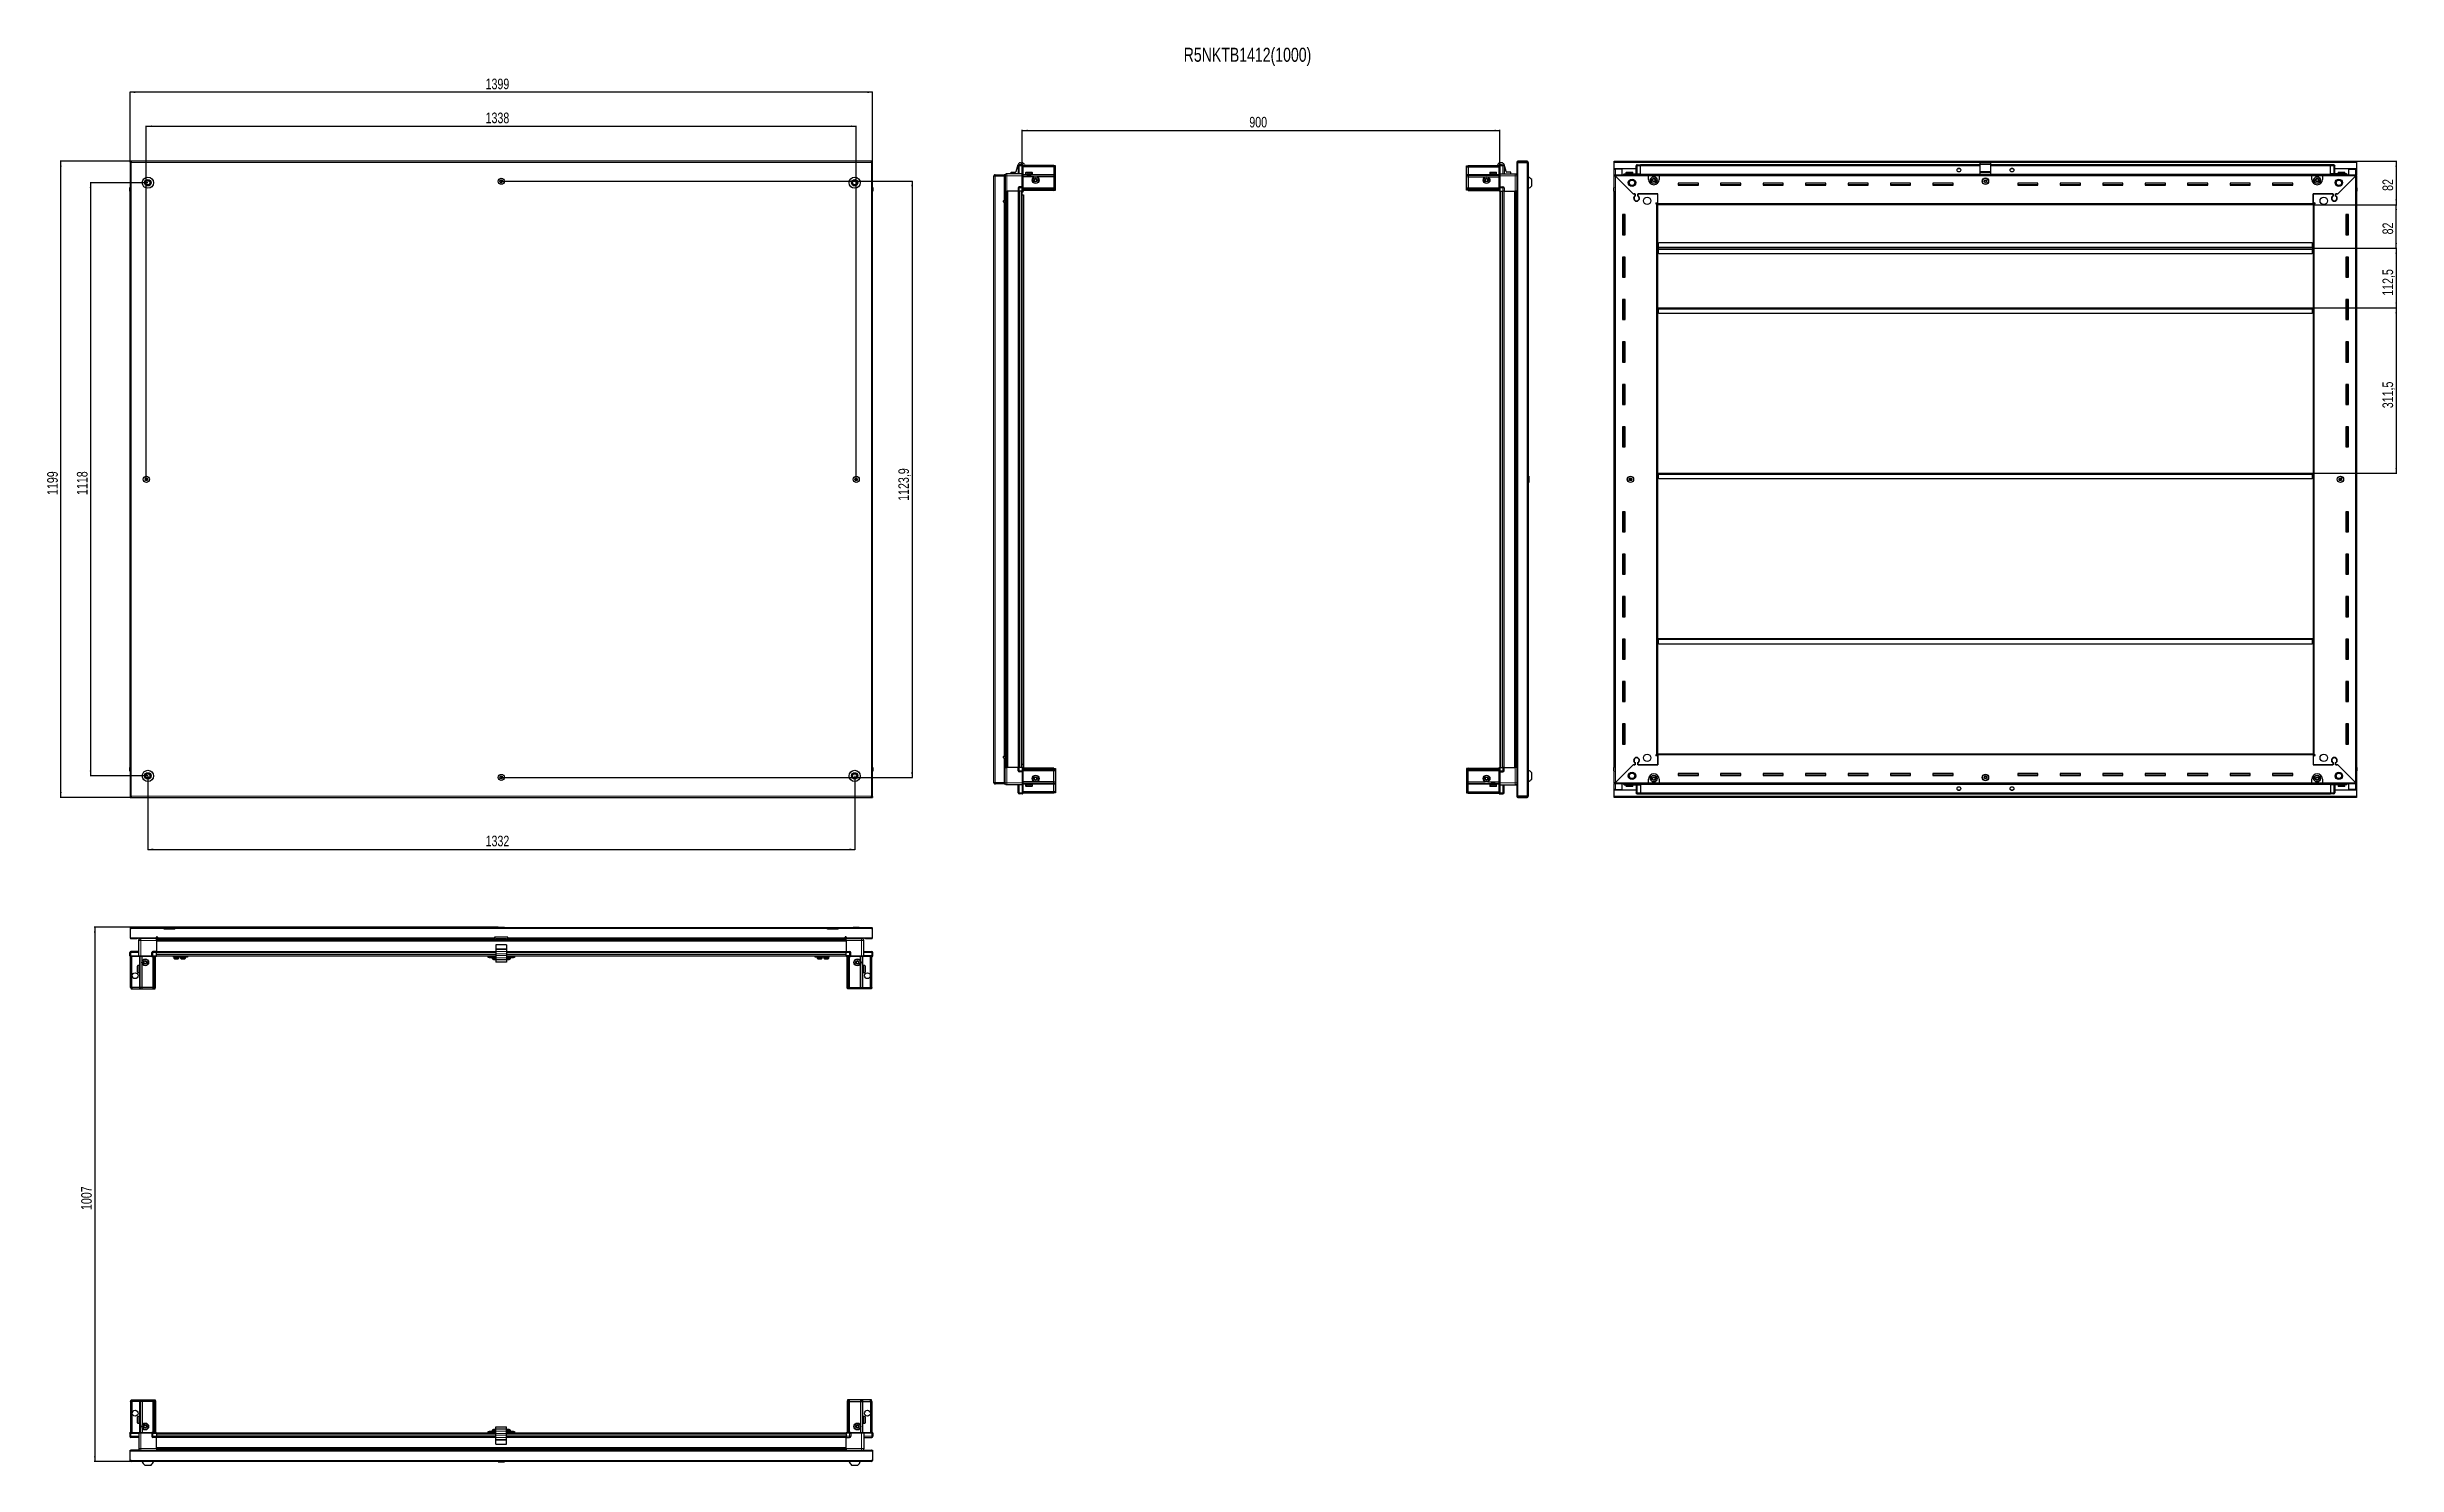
# Model space of a CAD drawing. Header units: millimetres. Extents: x 1219 to 5647, y -682 to 1991.
import ezdxf

# ---------------------------------------------------------------- set-up
doc = ezdxf.new("R2010")
doc.units = ezdxf.units.MM
doc.layers.add('FORMAT', color=7, linetype='Continuous')
doc.styles.add('SLDTEXTSTYLE0', font='TXT', dxfattribs={"width": 0.75})
doc.dimstyles.new('SLDDIMSTYLE0', dxfattribs={"dimtxt": 20, "dimasz": 10, "dimexe": 0, "dimexo": 0.0625, "dimgap": 5, "dimtad": 2, "dimdec": 1, "dimrnd": 1e-09, "dimzin": 12, "dimdsep": 46, "dimtxsty": 'SLDTEXTSTYLE0', "dimsah": 1, "dimcen": 0.09, "dimadec": 0, "dimazin": 3, "dimtfac": 1, "dimtofl": 0, "dimtmove": 0, "dimatfit": 3, "dimfxl": 0, "dimfrac": 2, "dimtolj": 1, "dimtzin": 12, "dimarcsym": 0})

msp = doc.modelspace()

# ---------------------------------------------------------------- texts
at = {"layer": 'FORMAT', "insert": (3360.64, 1989.82), "char_height": 26.4583, "attachment_point": 1, "style": 'SLDTEXTSTYLE0'}
msp.add_mtext('R5NKTB1412(1000)', dxfattribs=at)

# ---------------------------------------------------------------- blocks, each defined once
blk = doc.blocks.new('_D')
at = {"layer": 'FORMAT'}
for p, q in [((1375.1, 1775.8), (1243.7, 1775.8)), ((1244.7, 576.8), (1244.7, 1775.8)), ((1375.1, 576.8), (1243.7, 576.8))]:
    blk.add_line(p, q, dxfattribs=at)
for points in [[(1244.7, 1775.8), (1243.1, 1765.8), (1246.2, 1765.8)], [(1244.7, 576.8), (1246.2, 586.8), (1243.1, 586.8)]]:
    blk.add_solid(points, dxfattribs=at)
at = {"layer": 'FORMAT', "insert": (1218.9, 1146.8), "char_height": 20, "attachment_point": 1, "rotation": 90, "style": 'SLDTEXTSTYLE0'}
blk.add_mtext('1199', dxfattribs=at)
blk = doc.blocks.new('_D_1')
at = {"layer": 'FORMAT'}
for p, q in [((1375.2, 1775.8), (1375.2, 1906.8)), ((2774.2, 1905.8), (1375.2, 1905.8)), ((2774.2, 1775.8), (2774.2, 1906.8))]:
    blk.add_line(p, q, dxfattribs=at)
for points in [[(1375.2, 1905.8), (1385.2, 1904.3), (1385.2, 1907.4)], [(2774.2, 1905.8), (2764.2, 1907.4), (2764.2, 1904.3)]]:
    blk.add_solid(points, dxfattribs=at)
at = {"layer": 'FORMAT', "insert": (2045.1, 1931.6), "char_height": 20, "attachment_point": 1, "style": 'SLDTEXTSTYLE0'}
blk.add_mtext('1399', dxfattribs=at)
blk = doc.blocks.new('_D_2')
at = {"layer": 'FORMAT'}
for p, q in [((1408.7, 617.3), (1408.7, 477.8)), ((2740.7, 617.3), (2740.7, 477.8)), ((1408.7, 478.8), (2740.7, 478.8))]:
    blk.add_line(p, q, dxfattribs=at)
for points in [[(1408.7, 478.8), (1418.7, 477.3), (1418.7, 480.4)], [(2740.7, 478.8), (2730.7, 480.4), (2730.7, 477.3)]]:
    blk.add_solid(points, dxfattribs=at)
at = {"layer": 'FORMAT', "insert": (2045.1, 504.6), "char_height": 20, "attachment_point": 1, "style": 'SLDTEXTSTYLE0'}
blk.add_mtext('1332', dxfattribs=at)
blk = doc.blocks.new('_D_3')
at = {"layer": 'FORMAT'}
for p, q in [((1405.7, 1176.3), (1405.7, 1842.8)), ((1405.7, 1841.8), (2743.7, 1841.8)), ((2743.7, 1176.3), (2743.7, 1842.8))]:
    blk.add_line(p, q, dxfattribs=at)
for points in [[(1405.7, 1841.8), (1415.7, 1840.3), (1415.7, 1843.4)], [(2743.7, 1841.8), (2733.7, 1843.4), (2733.7, 1840.3)]]:
    blk.add_solid(points, dxfattribs=at)
at = {"layer": 'FORMAT', "insert": (2045.1, 1867.6), "char_height": 20, "attachment_point": 1, "style": 'SLDTEXTSTYLE0'}
blk.add_mtext('1338', dxfattribs=at)
blk = doc.blocks.new('_D_4')
at = {"layer": 'FORMAT'}
for p, q in [((2074.7, 1738.3), (2849.7, 1738.3)), ((2848.7, 1738.3), (2848.7, 614.5)), ((2074.7, 614.5), (2849.7, 614.5))]:
    blk.add_line(p, q, dxfattribs=at)
for points in [[(2848.7, 1738.3), (2847.1, 1728.3), (2850.2, 1728.3)], [(2848.7, 614.5), (2850.2, 624.5), (2847.1, 624.5)]]:
    blk.add_solid(points, dxfattribs=at)
at = {"layer": 'FORMAT', "insert": (2822.9, 1135.8), "char_height": 20, "attachment_point": 1, "rotation": 90, "style": 'SLDTEXTSTYLE0'}
blk.add_mtext('1123,9', dxfattribs=at)
blk = doc.blocks.new('_D_5')
at = {"layer": 'FORMAT'}
for p, q in [((1408.6, 1735.3), (1299.7, 1735.3)), ((1300.7, 1735.3), (1300.7, 617.3)), ((1408.6, 617.3), (1299.7, 617.3))]:
    blk.add_line(p, q, dxfattribs=at)
for points in [[(1300.7, 1735.3), (1299.1, 1725.3), (1302.2, 1725.3)], [(1300.7, 617.3), (1302.2, 627.3), (1299.1, 627.3)]]:
    blk.add_solid(points, dxfattribs=at)
at = {"layer": 'FORMAT', "insert": (1274.9, 1146.8), "char_height": 20, "attachment_point": 1, "rotation": 90, "style": 'SLDTEXTSTYLE0'}
blk.add_mtext('1118', dxfattribs=at)
blk = doc.blocks.new('_D_6')
at = {"layer": 'FORMAT'}
for p, q in [((3056.5, 1719.3), (3056.5, 1834.8)), ((3056.5, 1833.8), (3956.5, 1833.8)), ((3956.5, 1719.3), (3956.5, 1834.8))]:
    blk.add_line(p, q, dxfattribs=at)
for points in [[(3056.5, 1833.8), (3066.5, 1832.3), (3066.5, 1835.4)], [(3956.5, 1833.8), (3946.5, 1835.4), (3946.5, 1832.3)]]:
    blk.add_solid(points, dxfattribs=at)
at = {"layer": 'FORMAT', "insert": (3484.3, 1859.6), "char_height": 20, "attachment_point": 1, "style": 'SLDTEXTSTYLE0'}
blk.add_mtext('900', dxfattribs=at)
blk = doc.blocks.new('_D_7')
at = {"layer": 'FORMAT'}
for p, q in [((5571, 1775.8), (5646.5, 1775.8)), ((5645.5, 1775.8), (5645.5, 1693.8)), ((5489, 1693.8), (5646.5, 1693.8))]:
    blk.add_line(p, q, dxfattribs=at)
for points in [[(5645.5, 1775.8), (5644, 1765.8), (5647.1, 1765.8)], [(5645.5, 1693.8), (5647.1, 1703.8), (5644, 1703.8)]]:
    blk.add_solid(points, dxfattribs=at)
at = {"layer": 'FORMAT', "insert": (5619.7, 1720), "char_height": 20, "attachment_point": 1, "rotation": 90, "style": 'SLDTEXTSTYLE0'}
blk.add_mtext('82', dxfattribs=at)
blk = doc.blocks.new('_D_8')
at = {"layer": 'FORMAT'}
for p, q in [((5489, 1693.8), (5646.5, 1693.8)), ((5645.5, 1611.8), (5645.5, 1693.8)), ((5488, 1611.8), (5646.5, 1611.8))]:
    blk.add_line(p, q, dxfattribs=at)
for points in [[(5645.5, 1693.8), (5644, 1683.8), (5647.1, 1683.8)], [(5645.5, 1611.8), (5647.1, 1621.8), (5644, 1621.8)]]:
    blk.add_solid(points, dxfattribs=at)
at = {"layer": 'FORMAT', "insert": (5619.7, 1638), "char_height": 20, "attachment_point": 1, "rotation": 90, "style": 'SLDTEXTSTYLE0'}
blk.add_mtext('82', dxfattribs=at)
blk = doc.blocks.new('_D_9')
at = {"layer": 'FORMAT'}
for p, q in [((5488, 1611.8), (5646.5, 1611.8)), ((5645.5, 1611.8), (5645.5, 1499.3)), ((5488, 1499.3), (5646.5, 1499.3))]:
    blk.add_line(p, q, dxfattribs=at)
for points in [[(5645.5, 1611.8), (5644, 1601.8), (5647.1, 1601.8)], [(5645.5, 1499.3), (5647.1, 1509.3), (5644, 1509.3)]]:
    blk.add_solid(points, dxfattribs=at)
at = {"layer": 'FORMAT', "insert": (5619.7, 1522.3), "char_height": 20, "attachment_point": 1, "rotation": 90, "style": 'SLDTEXTSTYLE0'}
blk.add_mtext('112,5', dxfattribs=at)
blk = doc.blocks.new('_D_10')
at = {"layer": 'FORMAT'}
for p, q in [((5488, 1499.3), (5646.5, 1499.3)), ((5645.5, 1499.3), (5645.5, 1187.8)), ((5488, 1187.8), (5646.5, 1187.8))]:
    blk.add_line(p, q, dxfattribs=at)
for points in [[(5645.5, 1499.3), (5644, 1489.3), (5647.1, 1489.3)], [(5645.5, 1187.8), (5647.1, 1197.8), (5644, 1197.8)]]:
    blk.add_solid(points, dxfattribs=at)
at = {"layer": 'FORMAT', "insert": (5619.7, 1310.3), "char_height": 20, "attachment_point": 1, "rotation": 90, "style": 'SLDTEXTSTYLE0'}
blk.add_mtext('311,5', dxfattribs=at)
blk = doc.blocks.new('_D_11')
at = {"layer": 'FORMAT'}
for p, q in [((2068.9, 332), (1307.7, 332)), ((1308.7, 332), (1308.7, -675)), ((1377.2, -675), (1307.7, -675))]:
    blk.add_line(p, q, dxfattribs=at)
for points in [[(1308.7, 332), (1307.1, 322), (1310.2, 322)], [(1308.7, -675), (1310.2, -665), (1307.1, -665)]]:
    blk.add_solid(points, dxfattribs=at)
at = {"layer": 'FORMAT', "insert": (1282.9, -201), "char_height": 20, "attachment_point": 1, "rotation": 90, "style": 'SLDTEXTSTYLE0'}
blk.add_mtext('1007', dxfattribs=at)

# ---------------------------------------------------------------- dimensions: what is measured, and where the dimension line sits
at = {"layer": 'FORMAT'}
for base, p1, p2, picture, middle in [((1375.16, 1905.82), (2774.16, 1775.82), (1375.16, 1775.82), '_D_1', (2074.66, 1905.82)), ((2743.66, 1841.82), (1405.66, 1176.32), (2743.66, 1176.32), '_D_3', (2074.66, 1841.82)), ((2740.66, 478.82), (1408.66, 617.32), (2740.66, 617.32), '_D_2', (2074.66, 478.82))]:
    dim = msp.add_linear_dim(base=base, p1=p1, p2=p2, dimstyle='SLDDIMSTYLE0', dxfattribs=at)
    dim.commit()
    dim.dimension.update_dxf_attribs({"geometry": picture, "text_midpoint": middle, "dimtype": 160})
for base, p1, p2, angle, picture, middle in [((3956.46, 1833.82), (3056.46, 1719.32), (3956.46, 1719.32), 0, '_D_6', (3506.46, 1833.82)), ((1244.66, 1775.82), (1375.16, 576.82), (1375.16, 1775.82), 90, '_D', (1244.66, 1176.32)), ((5645.52, 1693.82), (5571.02, 1775.82), (5489.02, 1693.82), 90, '_D_7', (5645.52, 1734.82)), ((1300.66, 617.32), (1408.66, 1735.32), (1408.66, 617.32), 90, '_D_5', (1300.66, 1176.32)), ((2848.65769824, 614.47343353), (2074.65734134, 1738.32343353), (2074.65734134, 614.47343353), 90, '_D_4', (2848.65769824, 1176.39843353)), ((5645.52, 1693.82), (5488.02, 1611.82), (5489.02, 1693.82), 90, '_D_8', (5645.52, 1652.82)), ((5645.52, 1499.32), (5488.02, 1611.82), (5488.02, 1499.32), 90, '_D_9', (5645.52, 1555.57)), ((5645.52, 1187.82), (5488.02, 1499.32), (5488.02, 1187.82), 90, '_D_10', (5645.52, 1343.57)), ((1308.66, -674.99), (2068.87, 332.01), (1377.26, -674.99), 90, '_D_11', (1308.66, -171.49))]:
    dim = msp.add_linear_dim(base=base, p1=p1, p2=p2, angle=angle, dimstyle='SLDDIMSTYLE0', dxfattribs=at)
    dim.commit()
    dim.dimension.update_dxf_attribs({"geometry": picture, "text_midpoint": middle, "dimtype": 160})

# ---------------------------------------------------------------- linework, layer by layer
at = {"color": 7, "linetype": 'Continuous', "lineweight": 25}
for p, q in [((1375.16, 1774.32), (1375.16, 1775.82)), ((1377.26, 1775.82), (1375.16, 1775.82)), ((1375.16, 1774.32), (1377.26, 1774.32)), ((1375.16, 1774.32), (1375.16, 1773.72)), ((1375.16, 1773.72), (1375.16, 578.92)), ((1375.16, 1773.72), (1377.26, 1773.72)), ((2772.06, 1775.82), (1377.26, 1775.82)), ((1377.26, 1775.82), (1377.26, 1773.72)), ((2772.06, 1773.72), (2772.06, 1775.82)), ((2774.16, 1775.82), (2772.06, 1775.82)), ((2772.06, 1774.32), (2774.16, 1774.32)), ((2772.06, 1773.72), (2774.16, 1773.72)), ((2774.16, 1774.32), (2774.16, 1775.82)), ((2774.16, 1773.72), (2774.16, 1774.32)), ((2774.16, 578.92), (2774.16, 1773.72)), ((3052.93, 1772.82), (3056.15, 1772.82)), ((3960, 1772.82), (3956.77, 1772.82)), ((3988.31, 1773.72), (3988.31, 1761.32)), ((3989.81, 1773.72), (3989.81, 1761.32)), ((3990.31, 1760.82), (3990.31, 1773.72)), ((3990.31, 1773.72), (4007.71, 1773.72)), ((4007.71, 1775.82), (3990.41, 1775.82)), ((4007.71, 1774.32), (3990.41, 1774.32)), ((4007.71, 1774.32), (4007.71, 1775.82)), ((4007.71, 1773.72), (4009.81, 1773.72)), ((4009.81, 1773.72), (4009.81, 578.92)), ((4172.02, 1775.82), (5571.02, 1775.82)), ((4172.02, 1773.72), (4172.02, 1775.82)), ((4172.02, 1761.32), (4172.02, 1773.72)), ((4861.52, 1772.82), (4881.52, 1772.82)), ((4861.52, 1769.56), (4861.52, 1772.82)), ((4881.52, 1769.56), (4881.52, 1772.82)), ((5571.02, 1775.82), (5571.02, 1773.72)), ((5571.02, 1773.72), (5571.02, 1761.32)), ((2774.16, 1727.15), (2774.16, 1727.15)), ((3003.11, 1743.96), (3002.81, 1743.96)), ((3002.81, 1732.39), (3002.81, 1743.96)), ((3002.81, 1732.39), (3003.11, 1732.39)), ((3004.61, 1748.47), (3003.11, 1748.47)), ((3003.11, 1747.97), (3003.11, 1748.47)), ((3003.11, 604.67), (3003.11, 1747.97)), ((3005.21, 1749.07), (3005.21, 1750.57)), ((3005.21, 1750.57), (3006.11, 1750.57)), ((3005.21, 1749.07), (3006.11, 1749.07)), ((3005.21, 1748.57), (3022.61, 1748.57)), ((3006.11, 1749.07), (3006.11, 1750.57)), ((3006.11, 1750.57), (3022.61, 1750.57)), ((3006.11, 1749.07), (3022.61, 1749.07)), ((3022.61, 1749.07), (3022.61, 1750.57)), ((3024.11, 1748.57), (3022.61, 1748.57)), ((3022.61, 1748.57), (3022.61, 1701.07)), ((3024.11, 1748.32), (3024.11, 1719.32)), ((3056.61, 1752.32), (3027.61, 1752.32)), ((3035.66, 1752.32), (3035.66, 1755.32)), ((3035.66, 1755.32), (3043.39, 1755.32)), ((3044.83, 1756.41), (3048.6, 1769.56)), ((3048.61, 1767.32), (3048.61, 1752.32)), ((3056.61, 1769.32), (3050.61, 1769.32)), ((3056.61, 1727.82), (3050.61, 1727.82)), ((3056.61, 1769.32), (3056.95, 1769.32)), ((3056.61, 1769.32), (3056.61, 1767.32)), ((3056.61, 1752.52), (3056.61, 1767.32)), ((3056.61, 1752.52), (3056.61, 1767.32)), ((3056.61, 1752.32), (3056.61, 1752.52)), ((3056.61, 1752.32), (3057.81, 1752.32)), ((3056.61, 1748.32), (3056.61, 1752.32)), ((3056.61, 1728.02), (3056.61, 1748.32)), ((3056.61, 1727.82), (3056.61, 1728.02)), ((3056.61, 1727.82), (3056.61, 1725.82)), ((3056.61, 1727.82), (3057.81, 1727.82)), ((3057.81, 1768.82), (3056.95, 1769.32)), ((3057.81, 1767.32), (3057.81, 1768.82)), ((3116.11, 1767.82), (3057.81, 1767.82)), ((3057.81, 1767.32), (3057.81, 1752.52)), ((3116.11, 1765.32), (3057.81, 1765.32)), ((3057.81, 1752.52), (3057.81, 1752.32)), ((3057.81, 1752.32), (3057.81, 1748.32)), ((3116.11, 1749.82), (3057.81, 1749.82)), ((3057.81, 1748.32), (3057.81, 1728.02)), ((3079.11, 1746.32), (3057.81, 1746.32)), ((3057.81, 1728.02), (3057.81, 1727.82)), ((3057.81, 1727.15), (3057.81, 1727.82)), ((3057.81, 1727.15), (3057.81, 1719.32)), ((3060.48, 1769.56), (3060.98, 1767.82)), ((3062.61, 1754.22), (3062.61, 1751.82)), ((3062.61, 1751.82), (3062.61, 1751.32)), ((3062.61, 1751.32), (3062.75, 1751.32)), ((3062.94, 1751.82), (3062.75, 1751.82)), ((3062.75, 1751.82), (3062.75, 1751.32)), ((3062.75, 1751.32), (3062.94, 1751.32)), ((3062.94, 1751.82), (3062.94, 1751.32)), ((3062.94, 1751.32), (3063.46, 1751.32)), ((3063.41, 1755.02), (3070.58, 1755.02)), ((3063.86, 1751.82), (3063.46, 1751.82)), ((3063.46, 1751.82), (3063.46, 1751.32)), ((3063.46, 1751.32), (3063.86, 1751.32)), ((3063.86, 1751.82), (3063.86, 1751.32)), ((3063.86, 1751.32), (3064.73, 1751.32)), ((3064.71, 1751.32), (3064.71, 1751.22)), ((3064.71, 1751.22), (3073.51, 1751.22)), ((3065.31, 1751.82), (3064.73, 1751.82)), ((3064.73, 1751.82), (3064.73, 1751.32)), ((3064.73, 1751.32), (3065.31, 1751.32)), ((3065.11, 1750.82), (3065.8, 1750.34)), ((3065.11, 1750.82), (3070.14, 1750.82)), ((3065.8, 1750.34), (3065.11, 1749.86)), ((3065.11, 1749.86), (3065.11, 1749.82)), ((3065.11, 1749.86), (3070.14, 1749.86)), ((3065.31, 1751.82), (3065.31, 1751.32)), ((3065.31, 1751.32), (3066.43, 1751.32)), ((3065.8, 1750.34), (3069.96, 1750.34)), ((3067.12, 1751.82), (3066.43, 1751.82)), ((3066.43, 1751.82), (3066.43, 1751.32)), ((3066.43, 1751.32), (3067.12, 1751.32)), ((3067.12, 1751.82), (3067.12, 1751.32)), ((3067.12, 1751.32), (3068.39, 1751.32)), ((3069.13, 1751.82), (3068.39, 1751.82)), ((3068.39, 1751.82), (3068.39, 1751.32)), ((3068.39, 1751.32), (3068.63, 1751.32)), ((3068.63, 1751.82), (3068.63, 1751.32)), ((3069.12, 1751.82), (3069.12, 1751.32)), ((3069.12, 1751.32), (3069.13, 1751.32)), ((3069.13, 1751.82), (3069.13, 1751.32)), ((3069.13, 1751.32), (3070.43, 1751.32)), ((3069.96, 1750.34), (3072.42, 1750.34)), ((3070.14, 1750.82), (3073.11, 1750.82)), ((3070.14, 1749.86), (3073.11, 1749.86)), ((3071.14, 1751.82), (3070.43, 1751.82)), ((3070.43, 1751.82), (3070.43, 1751.32)), ((3070.48, 1751.82), (3070.48, 1751.32)), ((3070.48, 1751.32), (3071.14, 1751.32)), ((3070.58, 1755.02), (3074.81, 1755.02)), ((3071.14, 1751.82), (3071.14, 1751.32)), ((3071.14, 1751.32), (3072.33, 1751.32)), ((3072.95, 1751.82), (3072.33, 1751.82)), ((3072.33, 1751.82), (3072.33, 1751.32)), ((3072.33, 1751.32), (3072.95, 1751.32)), ((3072.42, 1750.34), (3073.11, 1750.82)), ((3073.11, 1749.86), (3072.42, 1750.34)), ((3072.95, 1751.82), (3072.95, 1751.32)), ((3072.95, 1751.32), (3073.92, 1751.32)), ((3073.11, 1749.82), (3073.11, 1749.86)), ((3073.51, 1751.22), (3073.51, 1751.32)), ((3074.38, 1751.82), (3073.92, 1751.82)), ((3073.92, 1751.82), (3073.92, 1751.32)), ((3073.92, 1751.32), (3074.38, 1751.32)), ((3074.38, 1751.82), (3074.38, 1751.32)), ((3074.38, 1751.32), (3075.03, 1751.32)), ((3075.3, 1751.82), (3075.03, 1751.82)), ((3075.03, 1751.82), (3075.03, 1751.32)), ((3075.03, 1751.32), (3075.3, 1751.32)), ((3075.3, 1751.82), (3075.3, 1751.32)), ((3075.3, 1751.32), (3075.57, 1751.32)), ((3075.61, 1751.82), (3075.57, 1751.82)), ((3075.57, 1751.82), (3075.57, 1751.32)), ((3075.57, 1751.32), (3075.61, 1751.32)), ((3075.61, 1751.82), (3075.61, 1754.22)), ((3075.61, 1751.82), (3075.61, 1751.32)), ((3116.11, 1746.32), (3084.11, 1746.32)), ((3116.11, 1767.82), (3116.11, 1765.32)), ((3119.11, 1767.02), (3116.11, 1767.82)), ((3116.11, 1765.32), (3116.11, 1750.82)), ((3119.11, 1765.17), (3116.11, 1765.32)), ((3116.11, 1750.82), (3116.11, 1749.82)), ((3116.11, 1749.82), (3116.11, 1746.32)), ((3119.11, 1749.02), (3116.11, 1749.82)), ((3116.11, 1746.32), (3116.11, 1725.82)), ((3116.11, 1746.32), (3119.11, 1745.99)), ((3119.11, 1765.17), (3119.11, 1767.02)), ((3119.11, 1750.82), (3119.11, 1765.17)), ((3119.11, 1749.02), (3119.11, 1750.82)), ((3119.11, 1745.99), (3119.11, 1749.02)), ((3119.11, 1725.82), (3119.11, 1745.99)), ((3893.81, 1767.02), (3896.81, 1767.82)), ((3893.81, 1765.17), (3893.81, 1767.02)), ((3893.81, 1765.17), (3896.81, 1765.32)), ((3893.81, 1750.82), (3893.81, 1765.17)), ((3893.81, 1749.02), (3893.81, 1750.82)), ((3893.81, 1749.02), (3896.81, 1749.82)), ((3893.81, 1745.99), (3893.81, 1749.02)), ((3896.81, 1746.32), (3893.81, 1745.99)), ((3893.81, 1725.82), (3893.81, 1745.99)), ((3896.81, 1767.82), (3896.81, 1765.32)), ((3896.81, 1767.82), (3955.11, 1767.82)), ((3896.81, 1765.32), (3896.81, 1750.82)), ((3896.81, 1765.32), (3955.11, 1765.32)), ((3896.81, 1750.82), (3896.81, 1749.82)), ((3896.81, 1749.82), (3896.81, 1746.32)), ((3896.81, 1749.82), (3955.11, 1749.82)), ((3896.81, 1746.32), (3896.81, 1725.82)), ((3896.81, 1746.32), (3928.81, 1746.32)), ((3933.81, 1746.32), (3955.11, 1746.32)), ((3937.31, 1754.22), (3937.31, 1751.32)), ((3937.31, 1751.32), (3937.35, 1751.32)), ((3937.47, 1751.82), (3937.35, 1751.82)), ((3937.35, 1751.82), (3937.35, 1751.32)), ((3937.35, 1751.32), (3937.47, 1751.32)), ((3937.47, 1751.82), (3937.47, 1751.32)), ((3937.47, 1751.32), (3937.88, 1751.32)), ((3938.22, 1751.82), (3937.88, 1751.82)), ((3937.88, 1751.82), (3937.88, 1751.32)), ((3937.88, 1751.32), (3938.22, 1751.32)), ((3938.11, 1755.02), (3949.51, 1755.02)), ((3938.22, 1751.82), (3938.22, 1751.32)), ((3938.22, 1751.32), (3938.99, 1751.32)), ((3939.52, 1751.82), (3938.99, 1751.82)), ((3938.99, 1751.82), (3938.99, 1751.32)), ((3938.99, 1751.32), (3939.52, 1751.32)), ((3939.41, 1751.32), (3939.41, 1751.22)), ((3939.41, 1751.22), (3948.21, 1751.22)), ((3939.52, 1751.82), (3939.52, 1751.32)), ((3939.52, 1751.32), (3940.57, 1751.32)), ((3939.81, 1750.82), (3940.5, 1750.34)), ((3939.81, 1750.82), (3947.81, 1750.82)), ((3940.5, 1750.34), (3939.81, 1749.86)), ((3939.81, 1749.86), (3939.81, 1749.82)), ((3939.81, 1749.86), (3947.81, 1749.86)), ((3940.5, 1750.34), (3947.12, 1750.34)), ((3941.23, 1751.82), (3940.57, 1751.82)), ((3940.57, 1751.82), (3940.57, 1751.32)), ((3940.57, 1751.32), (3941.23, 1751.32)), ((3941.23, 1751.82), (3941.23, 1751.32)), ((3941.23, 1751.32), (3942.47, 1751.32)), ((3943.2, 1751.82), (3942.47, 1751.82)), ((3942.47, 1751.82), (3942.47, 1751.32)), ((3942.47, 1751.32), (3942.91, 1751.32)), ((3942.91, 1751.82), (3942.91, 1751.32)), ((3943.2, 1751.82), (3943.2, 1751.32)), ((3943.2, 1751.32), (3944.5, 1751.32)), ((3945.23, 1751.82), (3944.5, 1751.82)), ((3944.5, 1751.82), (3944.5, 1751.32)), ((3944.77, 1751.82), (3944.77, 1751.32)), ((3944.77, 1751.32), (3945.23, 1751.32)), ((3945.23, 1751.82), (3945.23, 1751.32)), ((3945.23, 1751.32), (3946.47, 1751.32)), ((3947.12, 1751.82), (3946.47, 1751.82)), ((3946.47, 1751.82), (3946.47, 1751.32)), ((3946.47, 1751.32), (3947.12, 1751.32)), ((3947.12, 1751.82), (3947.12, 1751.32)), ((3947.12, 1751.32), (3948.17, 1751.32)), ((3947.12, 1750.34), (3947.81, 1750.82)), ((3947.81, 1749.86), (3947.12, 1750.34)), ((3947.81, 1749.82), (3947.81, 1749.86)), ((3948.69, 1751.82), (3948.17, 1751.82)), ((3948.17, 1751.82), (3948.17, 1751.32)), ((3948.17, 1751.32), (3948.69, 1751.32)), ((3948.21, 1751.22), (3948.21, 1751.32)), ((3948.69, 1751.82), (3948.69, 1751.32)), ((3948.69, 1751.32), (3949.45, 1751.32)), ((3949.78, 1751.82), (3949.45, 1751.82)), ((3949.45, 1751.82), (3949.45, 1751.32)), ((3949.45, 1751.32), (3949.78, 1751.32)), ((3949.78, 1751.82), (3949.78, 1751.32)), ((3949.78, 1751.32), (3950.17, 1751.32)), ((3950.28, 1751.82), (3950.17, 1751.82)), ((3950.17, 1751.82), (3950.17, 1751.32)), ((3950.17, 1751.32), (3950.28, 1751.32)), ((3950.28, 1751.82), (3950.28, 1751.32)), ((3950.28, 1751.32), (3950.31, 1751.32)), ((3950.31, 1751.32), (3950.31, 1754.22)), ((3952.44, 1769.56), (3951.95, 1767.82)), ((3955.98, 1769.32), (3955.11, 1768.82)), ((3955.11, 1768.82), (3955.11, 1767.32)), ((3955.11, 1752.52), (3955.11, 1767.32)), ((3955.11, 1752.32), (3955.11, 1752.52)), ((3956.31, 1752.32), (3955.11, 1752.32)), ((3955.11, 1748.32), (3955.11, 1752.32)), ((3955.11, 1728.02), (3955.11, 1748.32)), ((3955.11, 1727.82), (3955.11, 1728.02)), ((3956.31, 1727.82), (3955.11, 1727.82)), ((3955.11, 1727.82), (3955.11, 1727.15)), ((3955.11, 1719.32), (3955.11, 1727.15)), ((3956.31, 1769.32), (3955.98, 1769.32)), ((3956.31, 1767.32), (3956.31, 1769.32)), ((3956.31, 1769.32), (3962.31, 1769.32)), ((3956.31, 1767.32), (3956.31, 1752.52)), ((3956.31, 1752.52), (3956.31, 1752.32)), ((3956.31, 1752.32), (3956.31, 1748.32)), ((3956.31, 1752.32), (3985.31, 1752.32)), ((3956.31, 1748.32), (3956.31, 1728.02)), ((3956.31, 1728.02), (3956.31, 1727.82)), ((3956.31, 1725.82), (3956.31, 1727.82)), ((3956.31, 1727.82), (3962.31, 1727.82)), ((3956.31, 1725.82), (3956.31, 1727.82)), ((3964.31, 1767.32), (3964.31, 1752.32)), ((3968.09, 1756.41), (3964.32, 1769.56)), ((3977.26, 1755.32), (3969.53, 1755.32)), ((3977.26, 1752.32), (3977.26, 1755.32)), ((3988.21, 1760.82), (3988.21, 591.82)), ((3988.21, 1760.82), (3990.31, 1760.82)), ((3988.31, 1761.32), (3989.81, 1761.32)), ((4016.41, 1729.32), (4016.41, 1741.32)), ((4213.02, 1761.32), (4172.02, 1761.32)), ((4172.02, 1760.82), (4172.02, 1761.32)), ((4172.02, 1760.82), (4174.12, 1760.82)), ((4172.02, 1750.57), (4172.02, 1760.82)), ((4172.02, 1749.07), (4172.02, 1750.57)), ((4172.02, 1750.57), (4173.02, 1750.57)), ((4172.02, 1748.57), (4172.02, 1749.07)), ((4172.02, 1749.07), (4173.02, 1749.07)), ((4172.02, 604.07), (4172.02, 1748.57)), ((4173.52, 1748.57), (4172.02, 1748.57)), ((4173.02, 1750.57), (4236.52, 1750.57)), ((4173.02, 1749.07), (4173.02, 1750.57)), ((4173.52, 1760.82), (4173.52, 1761.32)), ((4173.62, 1748.47), (4207.52, 1714.57)), ((4187.02, 1760.82), (4174.12, 1760.82)), ((4208.22, 1713.87), (4174.12, 1747.97)), ((4187.02, 1750.57), (4187.02, 1760.82)), ((4192.52, 1752.32), (4221.52, 1752.32)), ((4194.02, 1754.22), (4194.02, 1752.32)), ((4194.82, 1755.02), (4206.22, 1755.02)), ((4207.02, 1752.32), (4207.02, 1754.22)), ((4213.02, 1752.32), (4213.02, 1767.32)), ((4213.7, 1768.82), (4213.7, 1768.82)), ((4215.02, 1769.32), (4221.52, 1769.32)), ((4215.02, 1769.32), (4221.52, 1769.32)), ((4221.44, 1750.57), (4221.52, 1752.29)), ((4221.52, 1769.32), (4221.52, 1769.32)), ((4221.52, 1769.32), (4221.52, 1769.32)), ((4221.52, 1769.32), (4221.52, 1767.32)), ((4861.52, 1769.17), (4221.52, 1769.17)), ((4221.52, 1752.32), (4221.52, 1767.32)), ((4221.52, 1752.32), (4221.52, 1751.82)), ((4221.52, 1751.17), (5521.52, 1751.17)), ((4236.52, 1748.47), (4236.52, 1750.57)), ((4236.52, 1750.57), (4256.52, 1750.57)), ((4236.52, 1749.07), (4256.52, 1749.07)), ((4236.52, 1741.57), (4236.52, 1748.47)), ((4256.52, 1750.57), (5486.52, 1750.57)), ((4256.52, 1750.57), (4256.52, 1748.47)), ((4256.52, 1748.47), (4256.52, 1741.57)), ((4330.52, 1734.32), (4292.52, 1734.32)), ((4292.52, 1734.32), (4292.52, 1730.82)), ((4330.52, 1731.57), (4292.52, 1731.57)), ((4292.52, 1730.82), (4330.52, 1730.82)), ((4330.52, 1730.82), (4330.52, 1734.32)), ((4410.52, 1734.32), (4372.52, 1734.32)), ((4372.52, 1734.32), (4372.52, 1730.82)), ((4410.52, 1731.57), (4372.52, 1731.57)), ((4372.52, 1730.82), (4410.52, 1730.82)), ((4410.52, 1730.82), (4410.52, 1734.32)), ((4490.52, 1734.32), (4452.52, 1734.32)), ((4452.52, 1734.32), (4452.52, 1730.82)), ((4490.52, 1731.57), (4452.52, 1731.57)), ((4452.52, 1730.82), (4490.52, 1730.82)), ((4490.52, 1730.82), (4490.52, 1734.32)), ((4570.52, 1734.32), (4532.52, 1734.32)), ((4532.52, 1734.32), (4532.52, 1730.82)), ((4570.52, 1731.57), (4532.52, 1731.57)), ((4532.52, 1730.82), (4570.52, 1730.82)), ((4570.52, 1730.82), (4570.52, 1734.32)), ((4650.52, 1734.32), (4612.52, 1734.32)), ((4612.52, 1734.32), (4612.52, 1730.82)), ((4650.52, 1731.57), (4612.52, 1731.57)), ((4612.52, 1730.82), (4650.52, 1730.82)), ((4650.52, 1730.82), (4650.52, 1734.32)), ((4730.52, 1734.32), (4692.52, 1734.32)), ((4692.52, 1734.32), (4692.52, 1730.82)), ((4730.52, 1731.57), (4692.52, 1731.57)), ((4692.52, 1730.82), (4730.52, 1730.82)), ((4730.52, 1730.82), (4730.52, 1734.32)), ((4810.52, 1734.32), (4772.52, 1734.32)), ((4772.52, 1734.32), (4772.52, 1730.82)), ((4810.52, 1731.57), (4772.52, 1731.57)), ((4772.52, 1730.82), (4810.52, 1730.82)), ((4810.52, 1730.82), (4810.52, 1734.32)), ((4824.39, 1761.32), (4818.65, 1761.32)), ((4861.52, 1756.41), (4861.52, 1769.56)), ((4861.52, 1755.32), (4861.52, 1756.41)), ((4861.52, 1755.32), (4881.52, 1755.32)), ((4861.52, 1751.82), (4861.52, 1755.32)), ((4861.52, 1751.82), (4881.52, 1751.82)), ((4865.52, 1751.82), (4865.52, 1751.17)), ((4868.02, 1751.17), (4868.02, 1751.82)), ((4875.02, 1751.17), (4875.02, 1751.82)), ((4877.52, 1751.17), (4877.52, 1751.82)), ((4881.52, 1756.41), (4881.52, 1769.56)), ((5521.52, 1769.17), (4881.52, 1769.17)), ((4881.52, 1755.32), (4881.52, 1756.41)), ((4881.52, 1751.82), (4881.52, 1755.32)), ((4924.39, 1761.32), (4918.65, 1761.32)), ((4970.52, 1734.32), (4932.52, 1734.32)), ((4932.52, 1734.32), (4932.52, 1730.82)), ((4970.52, 1731.57), (4932.52, 1731.57)), ((4932.52, 1730.82), (4970.52, 1730.82)), ((4970.52, 1730.82), (4970.52, 1734.32)), ((5050.52, 1734.32), (5012.52, 1734.32)), ((5012.52, 1734.32), (5012.52, 1730.82)), ((5050.52, 1731.57), (5012.52, 1731.57)), ((5012.52, 1730.82), (5050.52, 1730.82)), ((5050.52, 1730.82), (5050.52, 1734.32)), ((5130.52, 1734.32), (5092.52, 1734.32)), ((5092.52, 1734.32), (5092.52, 1730.82)), ((5130.52, 1731.57), (5092.52, 1731.57)), ((5092.52, 1730.82), (5130.52, 1730.82)), ((5130.52, 1730.82), (5130.52, 1734.32)), ((5210.52, 1734.32), (5172.52, 1734.32)), ((5172.52, 1734.32), (5172.52, 1730.82)), ((5210.52, 1731.57), (5172.52, 1731.57)), ((5172.52, 1730.82), (5210.52, 1730.82)), ((5210.52, 1730.82), (5210.52, 1734.32)), ((5290.52, 1734.32), (5252.52, 1734.32)), ((5252.52, 1734.32), (5252.52, 1730.82)), ((5290.52, 1731.57), (5252.52, 1731.57)), ((5252.52, 1730.82), (5290.52, 1730.82)), ((5290.52, 1730.82), (5290.52, 1734.32)), ((5370.52, 1734.32), (5332.52, 1734.32)), ((5332.52, 1734.32), (5332.52, 1730.82)), ((5370.52, 1731.57), (5332.52, 1731.57)), ((5332.52, 1730.82), (5370.52, 1730.82)), ((5370.52, 1730.82), (5370.52, 1734.32)), ((5450.52, 1734.32), (5412.52, 1734.32)), ((5412.52, 1734.32), (5412.52, 1730.82)), ((5450.52, 1731.57), (5412.52, 1731.57)), ((5412.52, 1730.82), (5450.52, 1730.82)), ((5450.52, 1730.82), (5450.52, 1734.32)), ((5486.52, 1748.47), (5486.52, 1750.57)), ((5486.52, 1750.57), (5506.52, 1750.57)), ((5486.52, 1749.07), (5506.52, 1749.07)), ((5486.52, 1741.57), (5486.52, 1748.47)), ((5506.52, 1750.57), (5570.02, 1750.57)), ((5506.52, 1750.57), (5506.52, 1748.47)), ((5506.52, 1748.47), (5506.52, 1741.57)), ((5521.52, 1769.32), (5521.52, 1769.32)), ((5528.02, 1769.32), (5521.52, 1769.32)), ((5528.02, 1769.32), (5521.52, 1769.32)), ((5521.52, 1769.32), (5521.52, 1767.32)), ((5521.52, 1752.32), (5521.52, 1767.32)), ((5521.52, 1752.32), (5521.52, 1751.82)), ((5550.52, 1752.32), (5521.52, 1752.32)), ((5521.52, 1752.29), (5521.59, 1750.57)), ((5530.02, 1767.32), (5530.02, 1767.32)), ((5530.02, 1752.32), (5530.02, 1767.32)), ((5571.02, 1761.32), (5530.02, 1761.32)), ((5568.92, 1747.97), (5534.82, 1713.87)), ((5535.52, 1714.57), (5569.42, 1748.47)), ((5536.02, 1754.22), (5536.02, 1752.32)), ((5536.82, 1755.02), (5548.22, 1755.02)), ((5549.02, 1752.32), (5549.02, 1754.22)), ((5556.02, 1750.57), (5556.02, 1760.82)), ((5556.02, 1760.82), (5568.92, 1760.82)), ((5568.92, 1760.82), (5571.02, 1760.82)), ((5569.52, 1760.82), (5569.52, 1761.32)), ((5569.52, 1748.57), (5571.02, 1748.57)), ((5570.02, 1749.07), (5570.02, 1750.57)), ((5570.02, 1750.57), (5571.02, 1750.57)), ((5570.02, 1749.07), (5571.02, 1749.07)), ((5571.02, 1760.82), (5571.02, 1761.32)), ((5571.02, 1760.82), (5571.02, 1750.57)), ((5571.02, 1749.07), (5571.02, 1750.57)), ((5571.02, 1749.07), (5571.02, 1748.57)), ((5571.02, 1748.57), (5571.02, 604.07)), ((5571.02, 1727.15), (5571.02, 1727.15)), ((1374.66, 1725.82), (1374.66, 1719.32)), ((1374.66, 1719.32), (1374.66, 1725.82)), ((1374.66, 1719.32), (1374.66, 1719.32)), ((1375.16, 1719.32), (1374.66, 1719.32)), ((1374.81, 1719.32), (1374.81, 633.32)), ((2774.16, 1719.32), (2774.66, 1719.32)), ((2774.51, 633.32), (2774.51, 1719.32)), ((2774.66, 1725.82), (2774.66, 1719.32)), ((2774.66, 1719.32), (2774.66, 1725.82)), ((2774.66, 1719.32), (2774.66, 1719.32)), ((2774.66, 1719.32), (2774.66, 1719.32)), ((3022.61, 1701.07), (3021.26, 1701.07)), ((3021.26, 1699.07), (3022.01, 1699.07)), ((3022.01, 1699.07), (3024.11, 1699.07)), ((3022.61, 1722.07), (3024.11, 1722.07)), ((3024.11, 1719.32), (3022.61, 1719.32)), ((3024.11, 1699.07), (3024.11, 653.57)), ((3024.76, 633.32), (3024.76, 1719.32)), ((3026.55, 1719.32), (3026.55, 633.32)), ((3026.59, 1719.32), (3026.59, 633.32)), ((3048.61, 1719.32), (3027.61, 1719.32)), ((3048.61, 1725.82), (3048.61, 1719.32)), ((3048.61, 1719.32), (3050.61, 1719.32)), ((3049.26, 633.32), (3049.26, 1719.32)), ((3056.61, 1719.32), (3050.61, 1719.32)), ((3056.46, 633.32), (3056.46, 1719.32)), ((3056.46, 1712.32), (3058.96, 1712.32)), ((3056.61, 1719.32), (3056.61, 1725.82)), ((3056.61, 1719.32), (3056.61, 1725.82)), ((3056.61, 1719.32), (3056.95, 1719.32)), ((3056.61, 1719.32), (3056.61, 1719.32)), ((3056.95, 1719.32), (3056.95, 1725.82)), ((3057.81, 1719.32), (3056.95, 1719.32)), ((3056.95, 1719.32), (3056.95, 1719.32)), ((3116.11, 1724.82), (3057.81, 1724.82)), ((3116.11, 1723.82), (3057.81, 1723.82)), ((3116.11, 1722.32), (3057.81, 1722.32)), ((3116.11, 1720.82), (3057.81, 1720.82)), ((3058.96, 1712.32), (3058.96, 638.82)), ((3116.11, 1725.82), (3116.11, 1724.82)), ((3116.11, 1724.82), (3116.11, 1723.82)), ((3116.11, 1724.82), (3119.11, 1724.02)), ((3116.11, 1723.82), (3116.11, 1722.32)), ((3116.11, 1723.82), (3119.11, 1723.28)), ((3116.11, 1722.32), (3119.11, 1722.78)), ((3116.11, 1722.32), (3116.11, 1720.82)), ((3116.11, 1720.82), (3119.11, 1721.63)), ((3119.11, 1724.02), (3119.11, 1725.82)), ((3119.11, 1723.28), (3119.11, 1724.02)), ((3119.11, 1722.78), (3119.11, 1723.28)), ((3119.11, 1721.63), (3119.11, 1722.78)), ((3893.81, 1724.02), (3893.81, 1725.82)), ((3896.81, 1724.82), (3893.81, 1724.02)), ((3893.81, 1723.28), (3893.81, 1724.02)), ((3896.81, 1723.82), (3893.81, 1723.28)), ((3893.81, 1722.78), (3893.81, 1723.28)), ((3893.81, 1721.63), (3893.81, 1722.78)), ((3896.81, 1722.32), (3893.81, 1722.78)), ((3896.81, 1720.82), (3893.81, 1721.63)), ((3896.81, 1725.82), (3896.81, 1724.82)), ((3896.81, 1724.82), (3896.81, 1723.82)), ((3896.81, 1724.82), (3955.11, 1724.82)), ((3896.81, 1723.82), (3896.81, 1722.32)), ((3896.81, 1723.82), (3955.11, 1723.82)), ((3896.81, 1722.32), (3955.11, 1722.32)), ((3896.81, 1722.32), (3896.81, 1720.82)), ((3896.81, 1720.82), (3955.11, 1720.82)), ((3955.98, 1719.32), (3955.11, 1719.32)), ((3955.98, 1725.82), (3955.98, 1719.32)), ((3956.31, 1719.32), (3955.98, 1719.32)), ((3956.31, 1725.82), (3956.31, 1719.32)), ((3956.31, 1719.32), (3962.31, 1719.32)), ((3956.46, 1719.32), (3956.46, 633.32)), ((3964.31, 1719.32), (3962.31, 1719.32)), ((3963.66, 1719.32), (3963.66, 633.32)), ((3964.31, 1725.82), (3964.31, 1719.32)), ((3964.31, 1719.32), (3985.31, 1719.32)), ((3986.33, 633.32), (3986.33, 1719.32)), ((3986.37, 633.32), (3986.37, 1719.32)), ((3988.16, 1719.32), (3988.16, 633.32)), ((4171.52, 1725.82), (4171.52, 1719.32)), ((4171.52, 1719.32), (4171.52, 1725.82)), ((4171.52, 1719.32), (4171.52, 1719.32)), ((4172.02, 1719.32), (4171.52, 1719.32)), ((4171.67, 1719.32), (4171.67, 633.32)), ((4207.52, 1714.57), (4211.72, 1714.57)), ((4208.92, 1714.57), (4208.22, 1713.87)), ((4211.02, 1714.57), (4208.92, 1714.57)), ((4211.02, 1714.57), (4211.02, 1710.68)), ((4211.72, 1714.57), (4211.72, 1710.29)), ((4212.02, 1701.71), (4212.02, 1700.95)), ((4216.32, 1714.57), (4254.02, 1714.57)), ((4216.32, 1710.29), (4216.32, 1714.57)), ((4217.02, 1710.68), (4217.02, 1714.57)), ((4254.02, 1714.57), (4217.02, 1714.57)), ((4251.17, 1697.32), (4254.02, 1697.32)), ((4251.92, 1695.32), (4251.17, 1695.32)), ((4251.92, 1695.32), (4254.02, 1695.32)), ((4254.02, 1696.32), (4252.02, 1696.32)), ((4252.02, 1696.32), (4252.02, 1695.32)), ((4254.02, 1695.92), (4254.02, 1714.57)), ((4254.02, 1697.32), (4254.02, 1714.57)), ((4254.02, 1693.82), (4254.02, 1695.92)), ((5489.02, 1693.82), (4254.02, 1693.82)), ((4254.02, 658.82), (4254.02, 1693.82)), ((5489.02, 1714.57), (5526.72, 1714.57)), ((5489.02, 1695.92), (5489.02, 1714.57)), ((5489.02, 1714.57), (5489.02, 1697.32)), ((5526.02, 1714.57), (5489.02, 1714.57)), ((5489.02, 1697.32), (5491.87, 1697.32)), ((5491.02, 1696.32), (5489.02, 1696.32)), ((5489.02, 1695.92), (5489.02, 1693.82)), ((5489.02, 1695.32), (5491.12, 1695.32)), ((5489.02, 1693.82), (5489.02, 658.82)), ((5491.02, 1695.32), (5491.02, 1696.32)), ((5491.87, 1695.32), (5491.12, 1695.32)), ((5526.02, 1714.57), (5526.02, 1710.68)), ((5526.72, 1714.57), (5526.72, 1710.29)), ((5531.02, 1701.71), (5531.02, 1700.95)), ((5531.32, 1714.57), (5535.52, 1714.57)), ((5531.32, 1710.29), (5531.32, 1714.57)), ((5534.12, 1714.57), (5532.02, 1714.57)), ((5532.02, 1710.68), (5532.02, 1714.57)), ((5534.82, 1713.87), (5534.12, 1714.57)), ((5571.02, 1719.32), (5571.52, 1719.32)), ((5571.37, 633.32), (5571.37, 1719.32)), ((5571.52, 1725.82), (5571.52, 1719.32)), ((5571.52, 1719.32), (5571.52, 1725.82)), ((5571.52, 1719.32), (5571.52, 1719.32)), ((5571.52, 1719.32), (5571.52, 1719.32)), ((4192.52, 1675.32), (4187.52, 1675.32)), ((4187.52, 1675.32), (4187.52, 1637.32)), ((4189.67, 1637.32), (4189.67, 1675.32)), ((4191.46, 1637.32), (4191.46, 1675.32)), ((4191.5, 1637.32), (4191.5, 1675.32)), ((4192.52, 1637.32), (4192.52, 1675.32)), ((5550.52, 1675.32), (5550.52, 1637.32)), ((5555.52, 1675.32), (5550.52, 1675.32)), ((5551.54, 1675.32), (5551.54, 1637.32)), ((5551.58, 1675.32), (5551.58, 1637.32)), ((5553.37, 1675.32), (5553.37, 1637.32)), ((5555.52, 1637.32), (5555.52, 1675.32)), ((4187.52, 1637.32), (4192.52, 1637.32)), ((4192.52, 1595.32), (4187.52, 1595.32)), ((4187.52, 1595.32), (4187.52, 1557.32)), ((4189.67, 1557.32), (4189.67, 1595.32)), ((4191.46, 1557.32), (4191.46, 1595.32)), ((4191.5, 1557.32), (4191.5, 1595.32)), ((4192.52, 1557.32), (4192.52, 1595.32)), ((4254.77, 1611.82), (4254.02, 1611.82)), ((4255.02, 1614.67), (4254.77, 1614.67)), ((4254.77, 1614.67), (4254.77, 1611.82)), ((4254.77, 1611.82), (4254.77, 1608.97)), ((4254.77, 1608.97), (4255.02, 1608.97)), ((4256.02, 1621.82), (4255.02, 1620.82)), ((4255.02, 1620.82), (4255.02, 1613.92)), ((4255.02, 1611.82), (4255.02, 1613.92)), ((4255.02, 1609.72), (4255.02, 1611.82)), ((5488.02, 1611.82), (4255.02, 1611.82)), ((4255.02, 1609.72), (4255.02, 1602.82)), ((4255.02, 1602.82), (4256.02, 1601.82)), ((5487.02, 1621.82), (4256.02, 1621.82)), ((4256.02, 1601.82), (5487.02, 1601.82)), ((5488.02, 1620.82), (5487.02, 1621.82)), ((5487.02, 1601.82), (5488.02, 1602.82)), ((5488.02, 1613.92), (5488.02, 1620.82)), ((5488.27, 1614.67), (5488.02, 1614.67)), ((5488.02, 1613.92), (5488.02, 1611.82)), ((5488.02, 1611.82), (5488.02, 1609.72)), ((5488.02, 1602.82), (5488.02, 1609.72)), ((5488.02, 1608.97), (5488.27, 1608.97)), ((5488.27, 1611.82), (5488.27, 1614.67)), ((5488.27, 1608.97), (5488.27, 1611.82)), ((5489.02, 1611.82), (5488.27, 1611.82)), ((5550.52, 1637.32), (5555.52, 1637.32)), ((5550.52, 1595.32), (5550.52, 1557.32)), ((5555.52, 1595.32), (5550.52, 1595.32)), ((5551.54, 1595.32), (5551.54, 1557.32)), ((5551.58, 1595.32), (5551.58, 1557.32)), ((5553.37, 1595.32), (5553.37, 1557.32)), ((5555.52, 1557.32), (5555.52, 1595.32)), ((4187.52, 1557.32), (4192.52, 1557.32)), ((5550.52, 1557.32), (5555.52, 1557.32)), ((4192.52, 1515.32), (4187.52, 1515.32)), ((4187.52, 1515.32), (4187.52, 1477.32)), ((4189.67, 1477.32), (4189.67, 1515.32)), ((4191.46, 1477.32), (4191.46, 1515.32)), ((4191.5, 1477.32), (4191.5, 1515.32)), ((4192.52, 1477.32), (4192.52, 1515.32)), ((5550.52, 1515.32), (5550.52, 1477.32)), ((5555.52, 1515.32), (5550.52, 1515.32)), ((5551.54, 1515.32), (5551.54, 1477.32)), ((5551.58, 1515.32), (5551.58, 1477.32)), ((5553.37, 1515.32), (5553.37, 1477.32)), ((5555.52, 1477.32), (5555.52, 1515.32)), ((4187.52, 1477.32), (4192.52, 1477.32)), ((4254.02, 1499.32), (4254.77, 1499.32)), ((4254.77, 1499.32), (4254.77, 1496.47)), ((4254.77, 1496.47), (4255.02, 1496.47)), ((4255.02, 1497.22), (4255.02, 1499.32)), ((4255.02, 1499.32), (5488.02, 1499.32)), ((4255.02, 1497.22), (4255.02, 1490.32)), ((4255.02, 1490.32), (4256.02, 1489.32)), ((4256.02, 1489.32), (5487.02, 1489.32)), ((5487.02, 1489.32), (5488.02, 1490.32)), ((5488.02, 1499.32), (5488.02, 1497.22)), ((5488.02, 1490.32), (5488.02, 1497.22)), ((5488.02, 1496.47), (5488.27, 1496.47)), ((5488.27, 1496.47), (5488.27, 1499.32)), ((5488.27, 1499.32), (5489.02, 1499.32)), ((5550.52, 1477.32), (5555.52, 1477.32)), ((4192.52, 1435.32), (4187.52, 1435.32)), ((4187.52, 1435.32), (4187.52, 1397.32)), ((4189.67, 1397.32), (4189.67, 1435.32)), ((4191.46, 1397.32), (4191.46, 1435.32)), ((4191.5, 1397.32), (4191.5, 1435.32)), ((4192.52, 1397.32), (4192.52, 1435.32)), ((5550.52, 1435.32), (5550.52, 1397.32)), ((5555.52, 1435.32), (5550.52, 1435.32)), ((5551.54, 1435.32), (5551.54, 1397.32)), ((5551.58, 1435.32), (5551.58, 1397.32)), ((5553.37, 1435.32), (5553.37, 1397.32)), ((5555.52, 1397.32), (5555.52, 1435.32)), ((4187.52, 1397.32), (4192.52, 1397.32)), ((5550.52, 1397.32), (5555.52, 1397.32)), ((4192.52, 1355.32), (4187.52, 1355.32)), ((4187.52, 1355.32), (4187.52, 1317.32)), ((4189.67, 1317.32), (4189.67, 1355.32)), ((4191.46, 1317.32), (4191.46, 1355.32)), ((4191.5, 1317.32), (4191.5, 1355.32)), ((4192.52, 1317.32), (4192.52, 1355.32)), ((5550.52, 1355.32), (5550.52, 1317.32)), ((5555.52, 1355.32), (5550.52, 1355.32)), ((5551.54, 1355.32), (5551.54, 1317.32)), ((5551.58, 1355.32), (5551.58, 1317.32)), ((5553.37, 1355.32), (5553.37, 1317.32)), ((5555.52, 1317.32), (5555.52, 1355.32)), ((4187.52, 1317.32), (4192.52, 1317.32)), ((5550.52, 1317.32), (5555.52, 1317.32)), ((4192.52, 1275.32), (4187.52, 1275.32)), ((4187.52, 1275.32), (4187.52, 1237.32)), ((4189.67, 1237.32), (4189.67, 1275.32)), ((4191.46, 1237.32), (4191.46, 1275.32)), ((4191.5, 1237.32), (4191.5, 1275.32)), ((4192.52, 1237.32), (4192.52, 1275.32)), ((5550.52, 1275.32), (5550.52, 1237.32)), ((5555.52, 1275.32), (5550.52, 1275.32)), ((5551.54, 1275.32), (5551.54, 1237.32)), ((5551.58, 1275.32), (5551.58, 1237.32)), ((5553.37, 1275.32), (5553.37, 1237.32)), ((5555.52, 1237.32), (5555.52, 1275.32)), ((4187.52, 1237.32), (4192.52, 1237.32)), ((5550.52, 1237.32), (5555.52, 1237.32)), ((3003.11, 1182.11), (3002.81, 1182.11)), ((3002.81, 1170.54), (3002.81, 1182.11)), ((3002.81, 1170.54), (3003.11, 1170.54)), ((3024.61, 1185.82), (3024.61, 1166.82)), ((4010.8, 1182.11), (4009.81, 1181.12)), ((4009.81, 1171.52), (4010.8, 1170.54)), ((4011.31, 1182.11), (4010.8, 1182.11)), ((4010.8, 1182.11), (4010.8, 1170.54)), ((4010.8, 1170.54), (4011.31, 1170.54)), ((4011.31, 1182.11), (4011.31, 1170.54)), ((4254.02, 1187.82), (4254.77, 1187.82)), ((4254.77, 1187.82), (4254.77, 1184.97)), ((4254.77, 1184.97), (4255.02, 1184.97)), ((4255.02, 1185.72), (4255.02, 1187.82)), ((4255.02, 1187.82), (5488.02, 1187.82)), ((4255.02, 1185.72), (4255.02, 1178.82)), ((4255.02, 1178.82), (4256.02, 1177.82)), ((4256.02, 1177.82), (5487.02, 1177.82)), ((5487.02, 1177.82), (5488.02, 1178.82)), ((5488.02, 1187.82), (5488.02, 1185.72)), ((5488.02, 1178.82), (5488.02, 1185.72)), ((5488.02, 1184.97), (5488.27, 1184.97)), ((5488.27, 1184.97), (5488.27, 1187.82)), ((5488.27, 1187.82), (5489.02, 1187.82)), ((4192.52, 1115.32), (4187.52, 1115.32)), ((4187.52, 1115.32), (4187.52, 1077.32)), ((4189.67, 1077.32), (4189.67, 1115.32)), ((4191.46, 1077.32), (4191.46, 1115.32)), ((4191.5, 1077.32), (4191.5, 1115.32)), ((4192.52, 1077.32), (4192.52, 1115.32)), ((5550.52, 1115.32), (5550.52, 1077.32)), ((5555.52, 1115.32), (5550.52, 1115.32)), ((5551.54, 1115.32), (5551.54, 1077.32)), ((5551.58, 1115.32), (5551.58, 1077.32)), ((5553.37, 1115.32), (5553.37, 1077.32)), ((5555.52, 1077.32), (5555.52, 1115.32)), ((4187.52, 1077.32), (4192.52, 1077.32)), ((5550.52, 1077.32), (5555.52, 1077.32)), ((4192.52, 1035.32), (4187.52, 1035.32)), ((4187.52, 1035.32), (4187.52, 997.32)), ((4189.67, 997.32), (4189.67, 1035.32)), ((4191.46, 997.32), (4191.46, 1035.32)), ((4191.5, 997.32), (4191.5, 1035.32)), ((4192.52, 997.32), (4192.52, 1035.32)), ((5550.52, 1035.32), (5550.52, 997.32)), ((5555.52, 1035.32), (5550.52, 1035.32)), ((5551.54, 1035.32), (5551.54, 997.32)), ((5551.58, 1035.32), (5551.58, 997.32)), ((5553.37, 1035.32), (5553.37, 997.32)), ((5555.52, 997.32), (5555.52, 1035.32)), ((4187.52, 997.32), (4192.52, 997.32)), ((5550.52, 997.32), (5555.52, 997.32)), ((4192.52, 955.32), (4187.52, 955.32)), ((4187.52, 955.32), (4187.52, 917.32)), ((4189.67, 917.32), (4189.67, 955.32)), ((4191.46, 917.32), (4191.46, 955.32)), ((4191.5, 917.32), (4191.5, 955.32)), ((4192.52, 917.32), (4192.52, 955.32)), ((5550.52, 955.32), (5550.52, 917.32)), ((5555.52, 955.32), (5550.52, 955.32)), ((5551.54, 955.32), (5551.54, 917.32)), ((5551.58, 955.32), (5551.58, 917.32)), ((5553.37, 955.32), (5553.37, 917.32)), ((5555.52, 917.32), (5555.52, 955.32)), ((4187.52, 917.32), (4192.52, 917.32)), ((5550.52, 917.32), (5555.52, 917.32)), ((4192.52, 875.32), (4187.52, 875.32)), ((4187.52, 875.32), (4187.52, 837.32)), ((4189.67, 837.32), (4189.67, 875.32)), ((4191.46, 837.32), (4191.46, 875.32)), ((4191.5, 837.32), (4191.5, 875.32)), ((4192.52, 837.32), (4192.52, 875.32)), ((4254.02, 876.32), (4254.77, 876.32)), ((4254.77, 876.32), (4254.77, 873.47)), ((4254.77, 873.47), (4255.02, 873.47)), ((4255.02, 874.22), (4255.02, 876.32)), ((4255.02, 876.32), (5488.02, 876.32)), ((4255.02, 874.22), (4255.02, 867.32)), ((4255.02, 867.32), (4256.02, 866.32)), ((4256.02, 866.32), (5487.02, 866.32)), ((5487.02, 866.32), (5488.02, 867.32)), ((5488.02, 876.32), (5488.02, 874.22)), ((5488.02, 867.32), (5488.02, 874.22)), ((5488.02, 873.47), (5488.27, 873.47)), ((5488.27, 873.47), (5488.27, 876.32)), ((5488.27, 876.32), (5489.02, 876.32)), ((5550.52, 875.32), (5550.52, 837.32)), ((5555.52, 875.32), (5550.52, 875.32)), ((5551.54, 875.32), (5551.54, 837.32)), ((5551.58, 875.32), (5551.58, 837.32)), ((5553.37, 875.32), (5553.37, 837.32)), ((5555.52, 837.32), (5555.52, 875.32)), ((4187.52, 837.32), (4192.52, 837.32)), ((5550.52, 837.32), (5555.52, 837.32)), ((4192.52, 795.32), (4187.52, 795.32)), ((4187.52, 795.32), (4187.52, 757.32)), ((4187.52, 757.32), (4192.52, 757.32)), ((4189.67, 757.32), (4189.67, 795.32)), ((4191.46, 757.32), (4191.46, 795.32)), ((4191.5, 757.32), (4191.5, 795.32)), ((4192.52, 757.32), (4192.52, 795.32)), ((5550.52, 795.32), (5550.52, 757.32)), ((5555.52, 795.32), (5550.52, 795.32)), ((5550.52, 757.32), (5555.52, 757.32)), ((5551.54, 795.32), (5551.54, 757.32)), ((5551.58, 795.32), (5551.58, 757.32)), ((5553.37, 795.32), (5553.37, 757.32)), ((5555.52, 757.32), (5555.52, 795.32)), ((4192.52, 715.32), (4187.52, 715.32)), ((4187.52, 715.32), (4187.52, 677.32)), ((4189.67, 677.32), (4189.67, 715.32)), ((4191.46, 677.32), (4191.46, 715.32)), ((4191.5, 677.32), (4191.5, 715.32)), ((4192.52, 677.32), (4192.52, 715.32)), ((5550.52, 715.32), (5550.52, 677.32)), ((5555.52, 715.32), (5550.52, 715.32)), ((5551.54, 715.32), (5551.54, 677.32)), ((5551.58, 715.32), (5551.58, 677.32)), ((5553.37, 715.32), (5553.37, 677.32)), ((5555.52, 677.32), (5555.52, 715.32)), ((4187.52, 677.32), (4192.52, 677.32)), ((5550.52, 677.32), (5555.52, 677.32)), ((1374.66, 626.82), (1374.66, 633.32)), ((1374.66, 633.32), (1374.66, 633.32)), ((1374.66, 633.32), (1374.66, 633.32)), ((1374.66, 633.32), (1374.66, 626.82)), ((1375.16, 633.32), (1374.66, 633.32)), ((1375.16, 625.5), (1375.16, 625.5)), ((2774.16, 633.32), (2774.66, 633.32)), ((2774.66, 633.32), (2774.66, 633.32)), ((2774.66, 626.82), (2774.66, 633.32)), ((2774.66, 633.32), (2774.66, 626.82)), ((3003.11, 620.26), (3002.81, 620.26)), ((3002.81, 610.58), (3002.81, 620.26)), ((3022.01, 653.57), (3021.26, 653.57)), ((3021.26, 651.57), (3022.61, 651.57)), ((3024.11, 653.57), (3022.01, 653.57)), ((3022.61, 651.57), (3022.61, 604.07)), ((3024.11, 633.32), (3022.61, 633.32)), ((3024.11, 630.57), (3022.61, 630.57)), ((3024.11, 604.32), (3024.11, 633.32)), ((3048.61, 633.32), (3027.61, 633.32)), ((3048.61, 626.82), (3048.61, 633.32)), ((3048.61, 633.32), (3050.61, 633.32)), ((3056.61, 633.32), (3050.61, 633.32)), ((3056.61, 624.82), (3050.61, 624.82)), ((3058.96, 638.82), (3056.46, 638.82)), ((3056.61, 626.82), (3056.61, 633.32)), ((3056.61, 633.32), (3056.95, 633.32)), ((3056.61, 626.82), (3056.61, 624.82)), ((3056.61, 626.82), (3056.61, 624.82)), ((3056.61, 624.82), (3057.81, 624.82)), ((3056.61, 624.62), (3056.61, 624.82)), ((3056.61, 604.32), (3056.61, 624.62)), ((3056.95, 626.82), (3056.95, 633.32)), ((3056.95, 633.32), (3057.81, 633.32)), ((3057.81, 633.32), (3057.81, 625.5)), ((3116.11, 631.82), (3057.81, 631.82)), ((3116.11, 630.32), (3057.81, 630.32)), ((3116.11, 628.82), (3057.81, 628.82)), ((3116.11, 627.82), (3057.81, 627.82)), ((3057.81, 624.82), (3057.81, 625.5)), ((3057.81, 624.82), (3057.81, 624.62)), ((3057.81, 624.62), (3057.81, 604.32)), ((3058.96, 638.82), (3058.96, 631.82)), ((3116.11, 630.32), (3116.11, 631.82)), ((3116.11, 631.82), (3119.11, 631.02)), ((3116.11, 628.82), (3116.11, 630.32)), ((3116.11, 630.32), (3119.11, 629.87)), ((3116.11, 628.82), (3119.11, 629.37)), ((3116.11, 627.82), (3116.11, 628.82)), ((3116.11, 627.82), (3119.11, 628.63)), ((3116.11, 626.82), (3116.11, 627.82)), ((3116.11, 606.32), (3116.11, 626.82)), ((3119.11, 631.02), (3119.11, 629.87)), ((3119.11, 629.87), (3119.11, 629.37)), ((3119.11, 629.37), (3119.11, 628.63)), ((3119.11, 628.63), (3119.11, 626.82)), ((3119.11, 626.82), (3119.11, 606.66)), ((3896.81, 631.82), (3893.81, 631.02)), ((3893.81, 631.02), (3893.81, 629.87)), ((3896.81, 630.32), (3893.81, 629.87)), ((3893.81, 629.87), (3893.81, 629.37)), ((3896.81, 628.82), (3893.81, 629.37)), ((3893.81, 629.37), (3893.81, 628.63)), ((3896.81, 627.82), (3893.81, 628.63)), ((3893.81, 628.63), (3893.81, 626.82)), ((3893.81, 626.82), (3893.81, 606.66)), ((3896.81, 630.32), (3896.81, 631.82)), ((3896.81, 631.82), (3955.11, 631.82)), ((3896.81, 628.82), (3896.81, 630.32)), ((3896.81, 630.32), (3955.11, 630.32)), ((3896.81, 628.82), (3955.11, 628.82)), ((3896.81, 627.82), (3896.81, 628.82)), ((3896.81, 627.82), (3955.11, 627.82)), ((3896.81, 626.82), (3896.81, 627.82)), ((3896.81, 606.32), (3896.81, 626.82)), ((3955.11, 625.5), (3955.11, 633.32)), ((3955.11, 633.32), (3955.98, 633.32)), ((3955.11, 625.5), (3955.11, 624.82)), ((3956.31, 624.82), (3955.11, 624.82)), ((3955.11, 624.62), (3955.11, 624.82)), ((3955.11, 604.32), (3955.11, 624.62)), ((3955.98, 633.32), (3955.98, 633.32)), ((3955.98, 633.32), (3955.98, 626.82)), ((3956.31, 633.32), (3955.98, 633.32)), ((3956.31, 633.32), (3956.31, 626.82)), ((3956.31, 633.32), (3956.31, 633.32)), ((3956.31, 633.32), (3956.31, 626.82)), ((3956.31, 633.32), (3962.31, 633.32)), ((3956.31, 624.82), (3956.31, 626.82)), ((3956.31, 624.82), (3956.31, 624.62)), ((3956.31, 624.82), (3962.31, 624.82)), ((3956.31, 624.62), (3956.31, 604.32)), ((3964.31, 633.32), (3962.31, 633.32)), ((3964.31, 626.82), (3964.31, 633.32)), ((3964.31, 633.32), (3985.31, 633.32)), ((4016.41, 611.32), (4016.41, 623.32)), ((4171.52, 633.32), (4171.52, 633.32)), ((4171.52, 626.82), (4171.52, 633.32)), ((4171.52, 633.32), (4171.52, 633.32)), ((4171.52, 633.32), (4171.52, 626.82)), ((4172.02, 633.32), (4171.52, 633.32)), ((4172.02, 625.5), (4172.02, 625.5)), ((4207.52, 638.07), (4173.62, 604.17)), ((4174.12, 604.67), (4208.22, 638.77)), ((4211.72, 638.07), (4207.52, 638.07)), ((4208.22, 638.77), (4208.92, 638.07)), ((4208.92, 638.07), (4211.02, 638.07)), ((4211.02, 641.96), (4211.02, 638.07)), ((4211.72, 642.36), (4211.72, 638.07)), ((4212.02, 651.7), (4212.02, 650.94)), ((4216.32, 638.07), (4216.32, 642.36)), ((4254.02, 638.07), (4216.32, 638.07)), ((4217.02, 638.07), (4217.02, 641.96)), ((4217.02, 638.07), (4254.02, 638.07)), ((4251.17, 657.32), (4251.92, 657.32)), ((4254.02, 655.32), (4251.17, 655.32)), ((4254.02, 657.32), (4251.92, 657.32)), ((4252.02, 657.32), (4252.02, 656.32)), ((4252.02, 656.32), (4254.02, 656.32)), ((4254.02, 656.72), (4254.02, 658.82)), ((4254.02, 658.82), (5489.02, 658.82)), ((4254.02, 656.72), (4254.02, 638.07)), ((4254.02, 638.07), (4254.02, 655.32)), ((4330.52, 621.82), (4292.52, 621.82)), ((4292.52, 621.82), (4292.52, 618.32)), ((4292.52, 621.07), (4330.52, 621.07)), ((4330.52, 618.32), (4330.52, 621.82)), ((4410.52, 621.82), (4372.52, 621.82)), ((4372.52, 621.82), (4372.52, 618.32)), ((4372.52, 621.07), (4410.52, 621.07)), ((4410.52, 618.32), (4410.52, 621.82)), ((4490.52, 621.82), (4452.52, 621.82)), ((4452.52, 621.82), (4452.52, 618.32)), ((4452.52, 621.07), (4490.52, 621.07)), ((4490.52, 618.32), (4490.52, 621.82)), ((4570.52, 621.82), (4532.52, 621.82)), ((4532.52, 621.82), (4532.52, 618.32)), ((4532.52, 621.07), (4570.52, 621.07)), ((4570.52, 618.32), (4570.52, 621.82)), ((4650.52, 621.82), (4612.52, 621.82)), ((4612.52, 621.82), (4612.52, 618.32)), ((4612.52, 621.07), (4650.52, 621.07)), ((4650.52, 618.32), (4650.52, 621.82)), ((4730.52, 621.82), (4692.52, 621.82)), ((4692.52, 621.82), (4692.52, 618.32)), ((4692.52, 621.07), (4730.52, 621.07)), ((4730.52, 618.32), (4730.52, 621.82)), ((4810.52, 621.82), (4772.52, 621.82)), ((4772.52, 621.82), (4772.52, 618.32)), ((4772.52, 621.07), (4810.52, 621.07)), ((4810.52, 618.32), (4810.52, 621.82)), ((4970.52, 621.82), (4932.52, 621.82)), ((4932.52, 621.82), (4932.52, 618.32)), ((4932.52, 621.07), (4970.52, 621.07)), ((4970.52, 618.32), (4970.52, 621.82)), ((5050.52, 621.82), (5012.52, 621.82)), ((5012.52, 621.82), (5012.52, 618.32)), ((5012.52, 621.07), (5050.52, 621.07)), ((5050.52, 618.32), (5050.52, 621.82)), ((5130.52, 621.82), (5092.52, 621.82)), ((5092.52, 621.82), (5092.52, 618.32)), ((5092.52, 621.07), (5130.52, 621.07)), ((5130.52, 618.32), (5130.52, 621.82)), ((5210.52, 621.82), (5172.52, 621.82)), ((5172.52, 621.82), (5172.52, 618.32)), ((5172.52, 621.07), (5210.52, 621.07)), ((5210.52, 618.32), (5210.52, 621.82)), ((5290.52, 621.82), (5252.52, 621.82)), ((5252.52, 621.82), (5252.52, 618.32)), ((5252.52, 621.07), (5290.52, 621.07)), ((5290.52, 618.32), (5290.52, 621.82)), ((5370.52, 621.82), (5332.52, 621.82)), ((5332.52, 621.82), (5332.52, 618.32)), ((5332.52, 621.07), (5370.52, 621.07)), ((5370.52, 618.32), (5370.52, 621.82)), ((5450.52, 621.82), (5412.52, 621.82)), ((5412.52, 621.82), (5412.52, 618.32)), ((5412.52, 621.07), (5450.52, 621.07)), ((5450.52, 618.32), (5450.52, 621.82)), ((5489.02, 658.82), (5489.02, 656.72)), ((5491.12, 657.32), (5489.02, 657.32)), ((5489.02, 656.72), (5489.02, 638.07)), ((5489.02, 656.32), (5491.02, 656.32)), ((5489.02, 655.32), (5489.02, 638.07)), ((5491.87, 655.32), (5489.02, 655.32)), ((5526.72, 638.07), (5489.02, 638.07)), ((5489.02, 638.07), (5526.02, 638.07)), ((5491.02, 656.32), (5491.02, 657.32)), ((5491.12, 657.32), (5491.87, 657.32)), ((5526.02, 641.96), (5526.02, 638.07)), ((5526.72, 642.36), (5526.72, 638.07)), ((5531.02, 651.7), (5531.02, 650.94)), ((5531.32, 638.07), (5531.32, 642.36)), ((5535.52, 638.07), (5531.32, 638.07)), ((5532.02, 638.07), (5532.02, 641.96)), ((5532.02, 638.07), (5534.12, 638.07)), ((5534.12, 638.07), (5534.82, 638.77)), ((5534.82, 638.77), (5568.92, 604.67)), ((5569.42, 604.17), (5535.52, 638.07)), ((5571.02, 633.32), (5571.52, 633.32)), ((5571.52, 633.32), (5571.52, 633.32)), ((5571.52, 626.82), (5571.52, 633.32)), ((5571.52, 633.32), (5571.52, 626.82)), ((1377.26, 578.92), (1375.16, 578.92)), ((1375.16, 578.92), (1375.16, 578.32)), ((1375.16, 578.32), (1375.16, 576.82)), ((1377.26, 578.32), (1375.16, 578.32)), ((1375.16, 576.82), (1377.26, 576.82)), ((1377.26, 578.92), (1377.26, 576.82)), ((1377.26, 576.82), (2772.06, 576.82)), ((2772.06, 576.82), (2772.06, 578.92)), ((2774.16, 578.92), (2772.06, 578.92)), ((2774.16, 578.32), (2772.06, 578.32)), ((2772.06, 576.82), (2774.16, 576.82)), ((2774.16, 578.32), (2774.16, 578.92)), ((2774.16, 578.32), (2774.16, 576.82)), ((3002.81, 608.69), (3002.81, 610.58)), ((3002.81, 608.69), (3003.11, 608.69)), ((3003.11, 604.17), (3003.11, 604.67)), ((3004.61, 604.17), (3003.11, 604.17)), ((3022.61, 604.07), (3005.21, 604.07)), ((3005.21, 603.57), (3005.21, 602.07)), ((3005.21, 603.57), (3006.11, 603.57)), ((3005.21, 602.07), (3006.11, 602.07)), ((3006.11, 603.57), (3006.11, 602.07)), ((3022.61, 603.57), (3006.11, 603.57)), ((3022.61, 602.07), (3006.11, 602.07)), ((3022.61, 604.07), (3024.11, 604.07)), ((3022.61, 603.57), (3022.61, 602.07)), ((3056.61, 600.32), (3027.61, 600.32)), ((3048.61, 585.32), (3048.61, 600.32)), ((3056.61, 583.32), (3050.61, 583.32)), ((3056.61, 600.32), (3056.61, 604.32)), ((3056.61, 600.32), (3057.81, 600.32)), ((3056.61, 600.12), (3056.61, 600.32)), ((3056.61, 585.32), (3056.61, 600.12)), ((3056.61, 585.32), (3056.61, 583.32)), ((3056.61, 583.32), (3056.95, 583.32)), ((3056.61, 583.32), (3056.61, 583.32)), ((3056.61, 583.32), (3056.95, 583.32)), ((3056.95, 583.32), (3057.81, 583.82)), ((3056.95, 583.32), (3057.81, 583.82)), ((3079.11, 606.32), (3057.81, 606.32)), ((3057.81, 604.32), (3057.81, 600.32)), ((3116.11, 602.82), (3057.81, 602.82)), ((3057.81, 600.32), (3057.81, 600.12)), ((3057.81, 600.12), (3057.81, 585.32)), ((3116.11, 587.32), (3057.81, 587.32)), ((3057.81, 583.82), (3057.81, 585.32)), ((3116.11, 584.82), (3057.81, 584.82)), ((3062.61, 601.32), (3062.61, 598.42)), ((3062.71, 601.32), (3062.61, 601.32)), ((3062.71, 600.82), (3062.71, 601.32)), ((3062.87, 601.32), (3062.71, 601.32)), ((3062.71, 600.82), (3062.87, 600.82)), ((3062.87, 600.82), (3062.87, 601.32)), ((3063.36, 601.32), (3062.87, 601.32)), ((3063.36, 600.82), (3063.36, 601.32)), ((3063.75, 601.32), (3063.36, 601.32)), ((3063.36, 600.82), (3063.75, 600.82)), ((3063.56, 597.62), (3063.41, 597.62)), ((3074.81, 597.62), (3063.56, 597.62)), ((3063.75, 600.82), (3063.75, 601.32)), ((3064.58, 601.32), (3063.75, 601.32)), ((3064.58, 600.82), (3064.58, 601.32)), ((3065.14, 601.32), (3064.58, 601.32)), ((3064.58, 600.82), (3065.14, 600.82)), ((3064.71, 601.42), (3064.71, 601.32)), ((3070.11, 601.42), (3064.71, 601.42)), ((3065.11, 602.82), (3065.11, 602.79)), ((3065.11, 602.79), (3065.8, 602.31)), ((3065.22, 602.79), (3065.11, 602.79)), ((3065.8, 602.31), (3065.11, 601.82)), ((3065.22, 601.82), (3065.11, 601.82)), ((3065.14, 600.82), (3065.14, 601.32)), ((3066.25, 601.32), (3065.14, 601.32)), ((3073.11, 602.79), (3065.22, 602.79)), ((3073.11, 601.82), (3065.22, 601.82)), ((3065.89, 602.31), (3065.8, 602.31)), ((3072.42, 602.31), (3065.89, 602.31)), ((3066.25, 600.82), (3066.25, 601.32)), ((3066.93, 601.32), (3066.25, 601.32)), ((3066.25, 600.82), (3066.93, 600.82)), ((3066.93, 600.82), (3066.93, 601.32)), ((3068.19, 601.32), (3066.93, 601.32)), ((3068.19, 600.82), (3068.19, 601.32)), ((3068.49, 601.32), (3068.19, 601.32)), ((3068.19, 600.82), (3068.93, 600.82)), ((3068.49, 600.82), (3068.49, 601.32)), ((3068.93, 600.82), (3068.93, 601.32)), ((3070.22, 601.32), (3068.93, 601.32)), ((3073.51, 601.42), (3070.11, 601.42)), ((3070.22, 600.82), (3070.22, 601.32)), ((3070.22, 600.82), (3070.94, 600.82)), ((3070.35, 600.82), (3070.35, 601.32)), ((3070.94, 601.32), (3070.35, 601.32)), ((3070.94, 600.82), (3070.94, 601.32)), ((3072.15, 601.32), (3070.94, 601.32)), ((3072.15, 600.82), (3072.15, 601.32)), ((3072.78, 601.32), (3072.15, 601.32)), ((3072.15, 600.82), (3072.78, 600.82)), ((3072.42, 602.31), (3073.11, 602.79)), ((3073.11, 601.82), (3072.42, 602.31)), ((3072.78, 600.82), (3072.78, 601.32)), ((3073.78, 601.32), (3072.78, 601.32)), ((3073.11, 602.79), (3073.11, 602.82)), ((3073.51, 601.32), (3073.51, 601.42)), ((3073.78, 600.82), (3073.78, 601.32)), ((3074.26, 601.32), (3073.78, 601.32)), ((3073.78, 600.82), (3074.26, 600.82)), ((3074.26, 600.82), (3074.26, 601.32)), ((3074.95, 601.32), (3074.26, 601.32)), ((3074.95, 600.82), (3074.95, 601.32)), ((3075.23, 601.32), (3074.95, 601.32)), ((3074.95, 600.82), (3075.23, 600.82)), ((3075.23, 600.82), (3075.23, 601.32)), ((3075.55, 601.32), (3075.23, 601.32)), ((3075.55, 600.82), (3075.55, 601.32)), ((3075.61, 601.32), (3075.55, 601.32)), ((3075.55, 600.82), (3075.61, 600.82)), ((3075.61, 598.42), (3075.61, 601.32)), ((3075.61, 600.82), (3075.61, 601.32)), ((3075.61, 601.32), (3075.61, 601.32)), ((3116.11, 606.32), (3084.11, 606.32)), ((3116.11, 606.32), (3119.11, 606.66)), ((3116.11, 602.82), (3116.11, 606.32)), ((3119.11, 603.63), (3116.11, 602.82)), ((3116.11, 601.82), (3116.11, 602.82)), ((3116.11, 587.32), (3116.11, 601.82)), ((3119.11, 587.48), (3116.11, 587.32)), ((3116.11, 584.82), (3116.11, 587.32)), ((3119.11, 585.63), (3116.11, 584.82)), ((3119.11, 606.66), (3119.11, 603.63)), ((3119.11, 603.63), (3119.11, 601.82)), ((3119.11, 601.82), (3119.11, 587.48)), ((3119.11, 587.48), (3119.11, 585.63)), ((3896.81, 606.32), (3893.81, 606.66)), ((3893.81, 606.66), (3893.81, 603.63)), ((3893.81, 603.63), (3896.81, 602.82)), ((3893.81, 603.63), (3893.81, 601.82)), ((3893.81, 601.82), (3893.81, 587.48)), ((3893.81, 587.48), (3896.81, 587.32)), ((3893.81, 587.48), (3893.81, 585.63)), ((3893.81, 585.63), (3896.81, 584.82)), ((3896.81, 606.32), (3928.81, 606.32)), ((3896.81, 602.82), (3896.81, 606.32)), ((3896.81, 602.82), (3955.11, 602.82)), ((3896.81, 601.82), (3896.81, 602.82)), ((3896.81, 587.32), (3896.81, 601.82)), ((3896.81, 587.32), (3955.11, 587.32)), ((3896.81, 584.82), (3896.81, 587.32)), ((3896.81, 584.82), (3955.11, 584.82)), ((3933.81, 606.32), (3955.11, 606.32)), ((3937.31, 601.32), (3937.31, 598.42)), ((3937.33, 601.32), (3937.31, 601.32)), ((3937.33, 600.82), (3937.33, 601.32)), ((3937.43, 601.32), (3937.33, 601.32)), ((3937.33, 600.82), (3937.43, 600.82)), ((3937.43, 600.82), (3937.43, 601.32)), ((3937.8, 601.32), (3937.43, 601.32)), ((3937.8, 600.82), (3937.8, 601.32)), ((3938.12, 601.32), (3937.8, 601.32)), ((3937.8, 600.82), (3938.12, 600.82)), ((3949.51, 597.62), (3938.11, 597.62)), ((3938.12, 600.82), (3938.12, 601.32)), ((3938.86, 601.32), (3938.12, 601.32)), ((3938.86, 600.82), (3938.86, 601.32)), ((3939.37, 601.32), (3938.86, 601.32)), ((3938.86, 600.82), (3939.37, 600.82)), ((3939.37, 600.82), (3939.37, 601.32)), ((3940.4, 601.32), (3939.37, 601.32)), ((3939.41, 601.42), (3939.41, 601.32)), ((3948.21, 601.42), (3939.41, 601.42)), ((3939.81, 602.82), (3939.81, 602.79)), ((3939.81, 602.79), (3940.5, 602.31)), ((3947.81, 602.79), (3939.81, 602.79)), ((3940.5, 602.31), (3939.81, 601.82)), ((3947.81, 601.82), (3939.81, 601.82)), ((3940.4, 600.82), (3940.4, 601.32)), ((3941.05, 601.32), (3940.4, 601.32)), ((3940.4, 600.82), (3941.05, 600.82)), ((3947.12, 602.31), (3940.5, 602.31)), ((3941.05, 600.82), (3941.05, 601.32)), ((3942.28, 601.32), (3941.05, 601.32)), ((3942.28, 600.82), (3942.28, 601.32)), ((3942.77, 601.32), (3942.28, 601.32)), ((3942.28, 600.82), (3943, 600.82)), ((3942.77, 600.82), (3942.77, 601.32)), ((3943, 600.82), (3943, 601.32)), ((3944.3, 601.32), (3943, 601.32)), ((3944.3, 600.82), (3944.3, 601.32)), ((3944.3, 600.82), (3945.04, 600.82)), ((3944.64, 600.82), (3944.64, 601.32)), ((3945.04, 601.32), (3944.64, 601.32)), ((3945.04, 600.82), (3945.04, 601.32)), ((3946.28, 601.32), (3945.04, 601.32)), ((3946.28, 600.82), (3946.28, 601.32)), ((3946.95, 601.32), (3946.28, 601.32)), ((3946.28, 600.82), (3946.95, 600.82)), ((3946.95, 600.82), (3946.95, 601.32)), ((3948.02, 601.32), (3946.95, 601.32)), ((3947.12, 602.31), (3947.81, 602.79)), ((3947.81, 601.82), (3947.12, 602.31)), ((3947.81, 602.79), (3947.81, 602.82)), ((3948.02, 600.82), (3948.02, 601.32)), ((3948.55, 601.32), (3948.02, 601.32)), ((3948.02, 600.82), (3948.55, 600.82)), ((3948.21, 601.32), (3948.21, 601.42)), ((3948.55, 600.82), (3948.55, 601.32)), ((3949.34, 601.32), (3948.55, 601.32)), ((3949.34, 600.82), (3949.34, 601.32)), ((3949.7, 601.32), (3949.34, 601.32)), ((3949.34, 600.82), (3949.7, 600.82)), ((3949.7, 600.82), (3949.7, 601.32)), ((3950.13, 601.32), (3949.7, 601.32)), ((3950.13, 600.82), (3950.13, 601.32)), ((3950.26, 601.32), (3950.13, 601.32)), ((3950.13, 600.82), (3950.26, 600.82)), ((3950.26, 600.82), (3950.26, 601.32)), ((3950.31, 601.32), (3950.26, 601.32)), ((3950.31, 598.42), (3950.31, 601.32)), ((3955.11, 600.32), (3955.11, 604.32)), ((3956.31, 600.32), (3955.11, 600.32)), ((3955.11, 600.12), (3955.11, 600.32)), ((3955.11, 585.32), (3955.11, 600.12)), ((3955.11, 585.32), (3955.11, 583.82)), ((3955.11, 583.82), (3955.98, 583.32)), ((3956.31, 583.32), (3955.98, 583.32)), ((3956.31, 604.32), (3956.31, 600.32)), ((3956.31, 600.32), (3956.31, 600.12)), ((3956.31, 600.32), (3985.31, 600.32)), ((3956.31, 600.12), (3956.31, 585.32)), ((3956.31, 600.12), (3956.31, 585.32)), ((3956.31, 583.32), (3956.31, 585.32)), ((3956.31, 583.32), (3962.31, 583.32)), ((3964.31, 585.32), (3964.31, 600.32)), ((3990.31, 591.82), (3988.21, 591.82)), ((3988.31, 591.32), (3989.81, 591.32)), ((3988.31, 591.32), (3988.31, 578.92)), ((3989.81, 591.32), (3989.81, 578.92)), ((3990.31, 578.92), (3990.31, 591.82)), ((4007.71, 578.92), (3990.31, 578.92)), ((3990.41, 578.32), (4007.71, 578.32)), ((3990.41, 576.82), (4007.71, 576.82)), ((4009.81, 578.92), (4007.71, 578.92)), ((4007.71, 578.32), (4007.71, 576.82)), ((4172.02, 603.57), (4172.02, 604.07)), ((4173.52, 604.07), (4172.02, 604.07)), ((4172.02, 603.57), (4172.02, 602.07)), ((4173.02, 603.57), (4172.02, 603.57)), ((4172.02, 591.82), (4172.02, 602.07)), ((4173.02, 602.07), (4172.02, 602.07)), ((4174.12, 591.82), (4172.02, 591.82)), ((4172.02, 591.32), (4172.02, 591.82)), ((4172.02, 578.92), (4172.02, 591.32)), ((4172.02, 591.32), (4213.02, 591.32)), ((4172.02, 576.82), (4172.02, 578.92)), ((5571.02, 576.82), (4172.02, 576.82)), ((4173.02, 603.57), (4173.02, 602.07)), ((4236.52, 602.07), (4173.02, 602.07)), ((4173.52, 591.32), (4173.52, 591.82)), ((4174.12, 591.82), (4187.02, 591.82)), ((4187.02, 591.82), (4187.02, 602.07)), ((4192.52, 600.32), (4221.52, 600.32)), ((4194.02, 600.32), (4194.02, 598.42)), ((4198.59, 597.62), (4194.82, 597.62)), ((4206.22, 597.62), (4198.59, 597.62)), ((4207.02, 598.42), (4207.02, 600.32)), ((4213.02, 600.32), (4213.02, 585.32)), ((4213.02, 585.32), (4213.02, 585.32)), ((4215.02, 583.32), (4221.52, 583.32)), ((4215.02, 583.32), (4221.52, 583.32)), ((4221.52, 600.36), (4221.44, 602.07)), ((5521.52, 601.47), (4221.52, 601.47)), ((4221.52, 600.32), (4221.52, 600.82)), ((4221.52, 600.32), (4221.52, 585.32)), ((4221.52, 583.32), (4221.52, 585.32)), ((4221.52, 583.47), (5521.52, 583.47)), ((4221.52, 583.32), (4221.52, 583.32)), ((4236.52, 604.17), (4236.52, 611.07)), ((4236.52, 602.07), (4236.52, 604.17)), ((4256.52, 603.57), (4236.52, 603.57)), ((4256.52, 602.07), (4236.52, 602.07)), ((4256.52, 611.07), (4256.52, 604.17)), ((4256.52, 604.17), (4256.52, 602.07)), ((5486.52, 602.07), (4256.52, 602.07)), ((4292.52, 618.32), (4330.52, 618.32)), ((4372.52, 618.32), (4410.52, 618.32)), ((4452.52, 618.32), (4490.52, 618.32)), ((4532.52, 618.32), (4570.52, 618.32)), ((4612.52, 618.32), (4650.52, 618.32)), ((4692.52, 618.32), (4730.52, 618.32)), ((4772.52, 618.32), (4810.52, 618.32)), ((4818.65, 591.32), (4824.39, 591.32)), ((4918.65, 591.32), (4924.39, 591.32)), ((4932.52, 618.32), (4970.52, 618.32)), ((5012.52, 618.32), (5050.52, 618.32)), ((5092.52, 618.32), (5130.52, 618.32)), ((5172.52, 618.32), (5210.52, 618.32)), ((5252.52, 618.32), (5290.52, 618.32)), ((5332.52, 618.32), (5370.52, 618.32)), ((5412.52, 618.32), (5450.52, 618.32)), ((5486.52, 604.17), (5486.52, 611.07)), ((5486.52, 602.07), (5486.52, 604.17)), ((5506.52, 603.57), (5486.52, 603.57)), ((5506.52, 602.07), (5486.52, 602.07)), ((5506.52, 611.07), (5506.52, 604.17)), ((5506.52, 604.17), (5506.52, 602.07)), ((5570.02, 602.07), (5506.52, 602.07)), ((5521.59, 602.07), (5521.52, 600.36)), ((5521.52, 600.32), (5521.52, 600.82)), ((5550.52, 600.32), (5521.52, 600.32)), ((5521.52, 600.32), (5521.52, 585.32)), ((5521.52, 583.32), (5521.52, 585.32)), ((5521.52, 583.32), (5521.52, 583.32)), ((5528.02, 583.32), (5521.52, 583.32)), ((5521.52, 583.32), (5521.52, 583.32)), ((5528.02, 583.32), (5521.52, 583.32)), ((5529.34, 583.82), (5529.34, 583.82)), ((5530.02, 600.32), (5530.02, 585.32)), ((5530.02, 591.32), (5571.02, 591.32)), ((5536.02, 600.32), (5536.02, 598.42)), ((5543.81, 597.62), (5536.82, 597.62)), ((5548.22, 597.62), (5543.81, 597.62)), ((5549.02, 598.42), (5549.02, 600.32)), ((5556.02, 591.82), (5556.02, 602.07)), ((5568.92, 591.82), (5556.02, 591.82)), ((5571.02, 591.82), (5568.92, 591.82)), ((5569.52, 604.07), (5571.02, 604.07)), ((5569.52, 591.32), (5569.52, 591.82)), ((5570.02, 603.57), (5570.02, 602.07)), ((5571.02, 603.57), (5570.02, 603.57)), ((5571.02, 602.07), (5570.02, 602.07)), ((5571.02, 604.07), (5571.02, 603.57)), ((5571.02, 603.57), (5571.02, 602.07)), ((5571.02, 602.07), (5571.02, 591.82)), ((5571.02, 591.32), (5571.02, 591.82)), ((5571.02, 591.32), (5571.02, 578.92)), ((5571.02, 578.92), (5571.02, 576.82)), ((1376.16, 329.61), (1375.16, 329.61)), ((1375.16, 329.61), (1375.16, 328.71)), ((1375.16, 328.71), (1375.16, 312.21)), ((1376.16, 328.71), (1375.16, 328.71)), ((1375.16, 312.21), (1424.66, 312.21)), ((1376.16, 329.61), (1376.16, 328.71)), ((1376.76, 331.71), (1439.66, 331.71)), ((1377.26, 310.71), (1388.16, 310.71)), ((1390.16, 310.71), (1388.16, 310.71)), ((1390.16, 312.21), (1390.16, 310.71)), ((1395.41, 312.21), (1395.41, 310.71)), ((1424.66, 310.71), (1395.66, 310.71)), ((1400.02, 332.01), (1400.02, 331.71)), ((1400.02, 332.01), (1411.59, 332.01)), ((1411.59, 331.71), (1411.59, 332.01)), ((1421.91, 310.71), (1421.91, 312.21)), ((1424.66, 312.21), (1424.66, 313.06)), ((1424.66, 312.21), (1424.66, 310.71)), ((1424.66, 310.06), (1448.53, 310.06)), ((1426.66, 313.06), (1426.66, 312.31)), ((1426.66, 310.21), (1426.66, 312.31)), ((1426.66, 310.21), (2062.16, 310.21)), ((1439.66, 329.61), (1439.66, 331.71)), ((1439.66, 331.71), (1449.66, 331.71)), ((1449.66, 330.21), (1439.66, 330.21)), ((1439.66, 328.71), (1439.66, 329.61)), ((1459.66, 328.71), (1439.66, 328.71)), ((1443.16, 310.21), (1443.16, 310.06)), ((1443.32, 310.21), (1443.32, 310.06)), ((1443.53, 310.21), (1443.53, 310.06)), ((1444.08, 310.21), (1444.08, 310.06)), ((1444.49, 310.21), (1444.49, 310.06)), ((1445.38, 310.21), (1445.38, 310.06)), ((1445.96, 310.21), (1445.96, 310.06)), ((1447.1, 310.21), (1447.1, 310.06)), ((1447.8, 310.21), (1447.8, 310.06)), ((1448.53, 310.06), (1449.07, 310.06)), ((1449.07, 310.21), (1449.07, 310.06)), ((1449.07, 310.06), (1449.08, 310.06)), ((1449.08, 310.06), (1449.81, 310.06)), ((1449.26, 310.21), (1449.26, 310.06)), ((1449.66, 331.71), (1459.66, 331.71)), ((1459.66, 330.21), (1449.66, 330.21)), ((1449.76, 310.21), (1449.76, 310.06)), ((1449.81, 310.21), (1449.81, 310.06)), ((1449.81, 310.06), (1450.78, 310.06)), ((1449.81, 310.06), (1449.81, 310.06)), ((1450.78, 310.06), (2698.53, 310.06)), ((1451.1, 310.21), (1451.1, 310.06)), ((1451.12, 310.21), (1451.12, 310.06)), ((1451.81, 310.21), (1451.81, 310.06)), ((1452.99, 310.21), (1452.99, 310.06)), ((1453.6, 310.21), (1453.6, 310.06)), ((1454.55, 310.21), (1454.55, 310.06)), ((1455.01, 310.21), (1455.01, 310.06)), ((1455.63, 310.21), (1455.63, 310.06)), ((1455.89, 310.21), (1455.89, 310.06)), ((1456.13, 310.21), (1456.13, 310.06)), ((1456.16, 310.21), (1456.16, 310.06)), ((1459.66, 331.71), (1459.66, 329.61)), ((1459.66, 331.71), (2689.66, 331.71)), ((1459.66, 328.71), (1459.66, 329.61)), ((2087.16, 313.21), (2062.16, 313.21)), ((2062.16, 313.21), (2062.16, 312.31)), ((2062.16, 312.31), (2062.16, 310.21)), ((2084.16, 310.21), (2065.16, 310.21)), ((2068.87, 332.01), (2068.87, 331.71)), ((2068.87, 332.01), (2080.44, 332.01)), ((2080.44, 331.71), (2080.44, 332.01)), ((2087.16, 312.31), (2087.16, 313.21)), ((2087.16, 310.21), (2087.16, 312.31)), ((2087.16, 310.21), (2722.66, 310.21)), ((2689.66, 329.61), (2689.66, 331.71)), ((2689.66, 331.71), (2699.66, 331.71)), ((2699.66, 330.21), (2689.66, 330.21)), ((2689.66, 328.71), (2689.66, 329.61)), ((2709.66, 328.71), (2689.66, 328.71)), ((2693.16, 310.21), (2693.16, 310.06)), ((2693.27, 310.21), (2693.27, 310.06)), ((2693.45, 310.21), (2693.45, 310.06)), ((2693.96, 310.21), (2693.96, 310.06)), ((2694.35, 310.21), (2694.35, 310.06)), ((2695.2, 310.21), (2695.2, 310.06)), ((2695.77, 310.21), (2695.77, 310.06)), ((2696.89, 310.21), (2696.89, 310.06)), ((2697.57, 310.21), (2697.57, 310.06)), ((2698.44, 310.06), (2698.84, 310.06)), ((2698.84, 310.21), (2698.84, 310.06)), ((2698.84, 310.06), (2699.57, 310.06)), ((2698.84, 310.06), (2698.84, 310.06)), ((2699.1, 310.21), (2699.1, 310.06)), ((2699.57, 310.21), (2699.57, 310.06)), ((2699.57, 310.06), (2700.87, 310.06)), ((2699.66, 331.71), (2709.66, 331.71)), ((2709.66, 330.21), (2699.66, 330.21)), ((2700.78, 310.06), (2724.66, 310.06)), ((2700.87, 310.21), (2700.87, 310.06)), ((2700.96, 310.21), (2700.96, 310.06)), ((2701.59, 310.21), (2701.59, 310.06)), ((2702.78, 310.21), (2702.78, 310.06)), ((2703.41, 310.21), (2703.41, 310.06)), ((2704.39, 310.21), (2704.39, 310.06)), ((2704.87, 310.21), (2704.87, 310.06)), ((2705.54, 310.21), (2705.54, 310.06)), ((2705.81, 310.21), (2705.81, 310.06)), ((2706.11, 310.21), (2706.11, 310.06)), ((2706.16, 310.06), (2706.16, 310.21)), ((2706.16, 310.21), (2706.16, 310.06)), ((2709.66, 331.71), (2709.66, 329.61)), ((2709.66, 331.71), (2772.56, 331.71)), ((2709.66, 328.71), (2709.66, 329.61)), ((2722.66, 312.31), (2722.66, 313.06)), ((2722.66, 312.31), (2722.66, 310.21)), ((2724.66, 313.06), (2724.66, 312.21)), ((2724.66, 312.21), (2774.16, 312.21)), ((2724.66, 312.21), (2724.66, 310.71)), ((2724.66, 310.71), (2753.66, 310.71)), ((2727.41, 312.21), (2727.41, 310.71)), ((2737.72, 332.01), (2737.72, 331.71)), ((2737.72, 332.01), (2748.2, 332.01)), ((2748.2, 332.01), (2749.29, 332.01)), ((2749.29, 331.71), (2749.29, 332.01)), ((2753.91, 310.71), (2753.91, 312.21)), ((2759.16, 310.71), (2759.16, 312.21)), ((2761.16, 310.71), (2759.16, 310.71)), ((2761.16, 310.71), (2772.06, 310.71)), ((2773.16, 329.61), (2773.16, 328.71)), ((2773.16, 329.61), (2774.16, 329.61)), ((2774.16, 328.71), (2773.16, 328.71)), ((2774.16, 328.71), (2774.16, 329.61)), ((2774.16, 312.21), (2774.16, 328.71)), ((1374.66, 278.21), (1374.66, 284.21)), ((1374.66, 278.21), (1374.66, 277.87)), ((1374.66, 278.21), (1374.66, 278.21)), ((1374.66, 278.21), (1374.66, 277.87)), ((1376.66, 278.21), (1374.66, 278.21)), ((1374.66, 277.87), (1375.16, 277.01)), ((1374.66, 277.87), (1375.16, 277.01)), ((1375.16, 277.01), (1376.66, 277.01)), ((1376.16, 218.71), (1376.16, 277.01)), ((1391.66, 286.21), (1376.66, 286.21)), ((1376.66, 278.21), (1391.46, 278.21)), ((1391.46, 277.01), (1376.66, 277.01)), ((1378.66, 218.71), (1378.66, 277.01)), ((1391.46, 278.21), (1391.66, 278.21)), ((1391.66, 277.01), (1391.46, 277.01)), ((1391.66, 278.21), (1391.66, 307.21)), ((1391.66, 278.21), (1391.66, 277.01)), ((1391.66, 278.21), (1395.66, 278.21)), ((1395.66, 277.01), (1391.66, 277.01)), ((1394.16, 218.71), (1394.16, 277.01)), ((1395.66, 278.21), (1415.96, 278.21)), ((1415.96, 277.01), (1395.66, 277.01)), ((1397.66, 268.21), (1397.66, 277.01)), ((1415.96, 278.21), (1416.16, 278.21)), ((1416.16, 277.01), (1415.96, 277.01)), ((1416.16, 278.21), (1416.16, 284.21)), ((1416.16, 278.21), (1416.16, 277.01)), ((1418.16, 278.21), (1416.16, 278.21)), ((1416.16, 278.21), (1418.16, 278.21)), ((1416.16, 277.01), (1416.83, 277.01)), ((1424.66, 277.01), (1416.83, 277.01)), ((1424.66, 286.21), (1418.16, 286.21)), ((1418.16, 278.21), (1424.66, 278.21)), ((1418.16, 277.87), (1424.66, 277.87)), ((1419.16, 218.71), (1419.16, 277.01)), ((1420.16, 218.71), (1420.16, 277.01)), ((1421.66, 218.71), (1421.66, 277.01)), ((1423.16, 218.71), (1423.16, 277.01)), ((2724.66, 308.27), (1424.66, 308.27)), ((2724.66, 308.23), (1424.66, 308.23)), ((1424.66, 307.21), (1424.66, 286.21)), ((1424.66, 284.21), (1424.66, 286.21)), ((1424.66, 285.56), (2064.66, 285.56)), ((1424.66, 278.21), (1424.66, 284.21)), ((1424.66, 278.36), (2064.66, 278.36)), ((1424.66, 278.21), (1424.66, 277.87)), ((1424.66, 277.87), (1424.66, 277.01)), ((1457.11, 275.86), (1457.11, 278.36)), ((1460.11, 275.86), (1457.11, 275.86)), ((1457.46, 275.86), (1457.46, 273.95)), ((1460.11, 278.36), (1460.11, 275.86)), ((1480.31, 275.86), (1460.11, 275.86)), ((1466.96, 273.95), (1466.96, 275.86)), ((1469.91, 275.86), (1469.91, 273.95)), ((1469.96, 275.86), (1469.96, 273.95)), ((1479.46, 273.95), (1479.46, 275.86)), ((1480.31, 275.86), (1480.31, 278.36)), ((1483.31, 275.86), (1480.31, 275.86)), ((1483.31, 278.36), (1483.31, 275.86)), ((2049.66, 274.86), (2049.66, 276.36)), ((2049.66, 276.36), (2051.66, 276.36)), ((2051.66, 274.86), (2049.66, 274.86)), ((2051.66, 276.36), (2051.66, 274.86)), ((2051.66, 276.36), (2062.91, 276.36)), ((2051.66, 274.86), (2062.91, 274.86)), ((2057.41, 274.86), (2057.41, 272.95)), ((2059.66, 278.36), (2059.66, 276.36)), ((2062.91, 274.86), (2062.91, 276.36)), ((2062.91, 276.36), (2064.66, 276.36)), ((2064.66, 274.86), (2062.91, 274.86)), ((2084.66, 299.16), (2064.66, 299.16)), ((2064.66, 299.16), (2064.66, 291.43)), ((2064.66, 291.43), (2064.66, 289.99)), ((2064.66, 289.99), (2064.66, 286.22)), ((2064.66, 286.22), (2064.66, 281.89)), ((2064.66, 281.89), (2064.66, 278.67)), ((2064.66, 278.67), (2064.66, 274.34)), ((2064.66, 274.34), (2064.66, 270.36)), ((2084.66, 270.36), (2064.66, 270.36)), ((2064.66, 270.36), (2064.66, 266.36)), ((2084.66, 266.36), (2064.66, 266.36)), ((2084.66, 299.16), (2084.66, 291.43)), ((2084.66, 291.43), (2084.66, 289.99)), ((2084.66, 289.99), (2084.66, 286.22)), ((2084.66, 286.22), (2084.66, 281.89)), ((2084.66, 285.56), (2724.66, 285.56)), ((2084.66, 281.89), (2084.66, 278.67)), ((2084.66, 278.67), (2084.66, 274.34)), ((2084.66, 278.36), (2724.66, 278.36)), ((2084.66, 276.36), (2086.41, 276.36)), ((2086.41, 274.86), (2084.66, 274.86)), ((2084.66, 274.34), (2084.66, 270.36)), ((2084.66, 271.56), (2084.91, 271.48)), ((2084.66, 270.36), (2084.66, 266.36)), ((2086.41, 276.36), (2086.41, 274.86)), ((2086.41, 276.36), (2097.66, 276.36)), ((2086.41, 274.86), (2097.66, 274.86)), ((2089.66, 276.36), (2089.66, 278.36)), ((2091.91, 272.95), (2091.91, 274.86)), ((2097.66, 274.86), (2097.66, 276.36)), ((2097.66, 276.36), (2099.66, 276.36)), ((2099.66, 274.86), (2097.66, 274.86)), ((2099.66, 276.36), (2099.66, 274.86)), ((2666.01, 275.86), (2666.01, 278.36)), ((2669.01, 275.86), (2666.01, 275.86)), ((2669.01, 278.36), (2669.01, 275.86)), ((2689.21, 275.86), (2669.01, 275.86)), ((2669.86, 275.86), (2669.86, 273.95)), ((2679.36, 273.95), (2679.36, 275.86)), ((2679.41, 273.95), (2679.41, 275.86)), ((2682.36, 275.86), (2682.36, 273.95)), ((2689.21, 275.86), (2689.21, 278.36)), ((2692.21, 275.86), (2689.21, 275.86)), ((2691.86, 273.95), (2691.86, 275.86)), ((2692.21, 278.36), (2692.21, 275.86)), ((2724.66, 307.21), (2724.66, 286.21)), ((2724.66, 286.21), (2731.16, 286.21)), ((2724.66, 284.21), (2724.66, 286.21)), ((2724.66, 278.21), (2724.66, 284.21)), ((2724.66, 278.21), (2731.16, 278.21)), ((2724.66, 278.21), (2724.66, 277.87)), ((2724.66, 278.21), (2724.66, 278.21)), ((2731.16, 278.21), (2724.66, 278.21)), ((2724.66, 277.01), (2724.66, 277.87)), ((2724.66, 277.87), (2724.66, 277.87)), ((2724.66, 277.87), (2731.16, 277.87)), ((2732.48, 277.01), (2724.66, 277.01)), ((2726.16, 218.71), (2726.16, 277.01)), ((2727.66, 218.71), (2727.66, 277.01)), ((2729.16, 218.71), (2729.16, 277.01)), ((2730.16, 218.71), (2730.16, 277.01)), ((2733.16, 278.21), (2731.16, 278.21)), ((2732.48, 277.01), (2733.16, 277.01)), ((2733.16, 278.21), (2733.16, 284.21)), ((2733.16, 278.21), (2733.16, 277.01)), ((2733.16, 278.21), (2733.36, 278.21)), ((2733.36, 277.01), (2733.16, 277.01)), ((2733.36, 278.21), (2753.66, 278.21)), ((2753.66, 277.01), (2733.36, 277.01)), ((2751.66, 268.21), (2751.66, 277.01)), ((2753.66, 278.21), (2757.66, 278.21)), ((2757.66, 277.01), (2753.66, 277.01)), ((2755.16, 218.71), (2755.16, 277.01)), ((2757.66, 278.21), (2757.66, 307.21)), ((2757.66, 286.21), (2772.66, 286.21)), ((2757.66, 278.21), (2757.66, 277.01)), ((2757.66, 278.21), (2757.86, 278.21)), ((2757.86, 277.01), (2757.66, 277.01)), ((2757.86, 278.21), (2772.66, 278.21)), ((2772.66, 278.21), (2757.86, 278.21)), ((2772.66, 277.01), (2757.86, 277.01)), ((2770.66, 218.71), (2770.66, 277.01)), ((2774.66, 278.21), (2772.66, 278.21)), ((2772.66, 277.01), (2774.16, 277.01)), ((2773.16, 218.71), (2773.16, 277.01)), ((2774.16, 277.01), (2774.66, 277.87)), ((2774.66, 278.21), (2774.66, 284.21)), ((2774.66, 278.21), (2774.66, 277.87)), ((1388.96, 247.51), (1388.96, 258.91)), ((1392.66, 259.71), (1389.76, 259.71)), ((1389.76, 246.71), (1392.66, 246.71)), ((1392.16, 259.62), (1392.66, 259.62)), ((1392.16, 259.62), (1392.16, 259.45)), ((1392.16, 259.45), (1392.66, 259.45)), ((1392.16, 258.96), (1392.66, 258.96)), ((1392.16, 258.96), (1392.16, 258.58)), ((1392.16, 258.58), (1392.66, 258.58)), ((1392.16, 257.75), (1392.66, 257.75)), ((1392.16, 257.75), (1392.16, 257.19)), ((1392.16, 257.19), (1392.66, 257.19)), ((1392.16, 256.09), (1392.66, 256.09)), ((1392.16, 256.09), (1392.16, 255.41)), ((1392.16, 255.41), (1392.66, 255.41)), ((1392.16, 254.14), (1392.66, 254.14)), ((1392.16, 254.14), (1392.16, 253.41)), ((1392.16, 253.84), (1392.66, 253.84)), ((1392.16, 253.41), (1392.66, 253.41)), ((1392.16, 252.11), (1392.66, 252.11)), ((1392.16, 252.11), (1392.16, 251.39)), ((1392.16, 251.98), (1392.66, 251.98)), ((1392.16, 251.39), (1392.66, 251.39)), ((1392.16, 250.18), (1392.66, 250.18)), ((1392.16, 250.18), (1392.16, 249.55)), ((1392.16, 249.55), (1392.66, 249.55)), ((1392.16, 248.55), (1392.66, 248.55)), ((1392.16, 248.55), (1392.16, 248.07)), ((1392.16, 248.07), (1392.66, 248.07)), ((1392.16, 247.38), (1392.66, 247.38)), ((1392.16, 247.38), (1392.16, 247.09)), ((1392.16, 247.09), (1392.66, 247.09)), ((1392.16, 246.78), (1392.66, 246.78)), ((1392.16, 246.78), (1392.16, 246.71)), ((1392.16, 246.71), (1392.66, 246.71)), ((1392.66, 259.62), (1392.66, 259.71)), ((1392.66, 259.45), (1392.66, 259.62)), ((1392.66, 258.96), (1392.66, 259.45)), ((1392.66, 258.58), (1392.66, 258.96)), ((1392.66, 257.75), (1392.66, 258.58)), ((1392.66, 257.19), (1392.66, 257.75)), ((1392.76, 257.61), (1392.66, 257.61)), ((1392.66, 256.09), (1392.66, 257.19)), ((1392.66, 255.41), (1392.66, 256.09)), ((1392.66, 254.14), (1392.66, 255.41)), ((1392.66, 253.84), (1392.66, 254.14)), ((1392.66, 252.11), (1392.66, 253.41)), ((1392.66, 251.39), (1392.66, 251.98)), ((1392.66, 250.18), (1392.66, 251.39)), ((1392.66, 249.55), (1392.66, 250.18)), ((1392.66, 248.55), (1392.66, 249.55)), ((1392.66, 248.81), (1392.76, 248.81)), ((1392.66, 248.07), (1392.66, 248.55)), ((1392.66, 247.38), (1392.66, 248.07)), ((1392.66, 247.09), (1392.66, 247.38)), ((1392.66, 246.78), (1392.66, 247.09)), ((1392.66, 246.71), (1392.66, 246.78)), ((1392.66, 246.71), (1392.66, 246.71)), ((1392.76, 256.1), (1392.76, 257.61)), ((1392.76, 248.81), (1392.76, 256.1)), ((1393.64, 256.52), (1393.16, 257.21)), ((1393.16, 249.21), (1393.16, 257.21)), ((1393.16, 249.21), (1393.64, 249.9)), ((1394.12, 257.21), (1393.64, 256.52)), ((1393.64, 249.9), (1393.64, 256.52)), ((1393.64, 249.9), (1394.12, 249.21)), ((1394.16, 257.21), (1394.12, 257.21)), ((1394.12, 249.21), (1394.12, 257.21)), ((1394.12, 249.21), (1394.16, 249.21)), ((1397.66, 218.71), (1397.66, 263.21)), ((2751.66, 218.71), (2751.66, 263.21)), ((2755.19, 257.21), (2755.16, 257.21)), ((2755.16, 249.21), (2755.19, 249.21)), ((2755.67, 256.52), (2755.19, 257.21)), ((2755.19, 257.21), (2755.19, 256.17)), ((2755.19, 256.17), (2755.19, 249.21)), ((2755.19, 249.21), (2755.67, 249.9)), ((2756.16, 257.21), (2755.67, 256.52)), ((2755.67, 256.52), (2755.67, 255.66)), ((2755.67, 255.66), (2755.67, 249.9)), ((2755.67, 249.9), (2756.16, 249.21)), ((2756.16, 257.21), (2756.16, 256.17)), ((2756.16, 256.17), (2756.16, 249.21)), ((2756.66, 257.61), (2756.56, 257.61)), ((2756.56, 257.61), (2756.56, 248.81)), ((2756.56, 248.81), (2756.66, 248.81)), ((2759.56, 259.71), (2756.66, 259.71)), ((2756.66, 259.71), (2756.66, 259.7)), ((2757.16, 259.7), (2756.66, 259.7)), ((2756.66, 259.7), (2756.66, 259.62)), ((2756.66, 259.62), (2756.66, 259.27)), ((2757.16, 259.62), (2756.66, 259.62)), ((2757.16, 259.27), (2756.66, 259.27)), ((2756.66, 259.27), (2756.66, 258.97)), ((2756.66, 258.97), (2756.66, 258.26)), ((2757.16, 258.97), (2756.66, 258.97)), ((2757.16, 258.26), (2756.66, 258.26)), ((2756.66, 258.26), (2756.66, 257.76)), ((2756.66, 257.76), (2756.66, 256.74)), ((2757.16, 257.76), (2756.66, 257.76)), ((2757.16, 256.74), (2756.66, 256.74)), ((2756.66, 256.74), (2756.66, 256.1)), ((2756.66, 256.1), (2756.66, 254.88)), ((2757.16, 256.1), (2756.66, 256.1)), ((2757.16, 254.88), (2756.66, 254.88)), ((2756.66, 254.88), (2756.66, 254.34)), ((2757.16, 254.34), (2756.66, 254.34)), ((2756.66, 254.16), (2756.66, 252.86)), ((2757.16, 254.16), (2756.66, 254.16)), ((2757.16, 252.86), (2756.66, 252.86)), ((2757.16, 252.48), (2756.66, 252.48)), ((2756.66, 252.48), (2756.66, 252.13)), ((2757.16, 252.13), (2756.66, 252.13)), ((2756.66, 252.13), (2756.66, 250.87)), ((2757.16, 250.87), (2756.66, 250.87)), ((2756.66, 250.87), (2756.66, 250.2)), ((2756.66, 250.2), (2756.66, 249.11)), ((2757.16, 250.2), (2756.66, 250.2)), ((2757.16, 249.11), (2756.66, 249.11)), ((2756.66, 249.11), (2756.66, 248.57)), ((2756.66, 248.57), (2756.66, 247.75)), ((2757.16, 248.57), (2756.66, 248.57)), ((2757.16, 247.75), (2756.66, 247.75)), ((2756.66, 247.75), (2756.66, 247.39)), ((2756.66, 247.39), (2756.66, 246.93)), ((2757.16, 247.39), (2756.66, 247.39)), ((2757.16, 246.93), (2756.66, 246.93)), ((2756.66, 246.93), (2756.66, 246.78)), ((2756.66, 246.78), (2756.66, 246.71)), ((2757.16, 246.78), (2756.66, 246.78)), ((2756.66, 246.71), (2759.56, 246.71)), ((2757.16, 259.62), (2757.16, 259.7)), ((2757.16, 258.97), (2757.16, 259.27)), ((2757.16, 257.76), (2757.16, 258.26)), ((2757.16, 256.1), (2757.16, 256.74)), ((2757.16, 254.16), (2757.16, 254.88)), ((2757.16, 252.13), (2757.16, 252.86)), ((2757.16, 250.2), (2757.16, 250.87)), ((2757.16, 248.57), (2757.16, 249.11)), ((2757.16, 247.39), (2757.16, 247.75)), ((2757.16, 246.78), (2757.16, 246.93)), ((2760.36, 258.91), (2760.36, 257.42)), ((2760.36, 257.42), (2760.36, 247.51)), ((1376.16, 218.71), (1376.96, 215.71)), ((1378.66, 218.71), (1376.16, 218.71)), ((1376.96, 215.71), (1378.81, 215.71)), ((1378.66, 218.71), (1378.81, 215.71)), ((1393.16, 218.71), (1378.66, 218.71)), ((1378.81, 215.71), (1393.16, 215.71)), ((1394.16, 218.71), (1393.16, 218.71)), ((1393.16, 215.71), (1394.96, 215.71)), ((1397.66, 218.71), (1394.16, 218.71)), ((1394.16, 218.71), (1394.96, 215.71)), ((1394.96, 215.71), (1397.99, 215.71)), ((1418.16, 218.71), (1397.66, 218.71)), ((1397.99, 215.71), (1397.66, 218.71)), ((1397.99, 215.71), (1418.16, 215.71)), ((1419.16, 218.71), (1418.16, 218.71)), ((1418.16, 215.71), (1419.96, 215.71)), ((1420.16, 218.71), (1419.16, 218.71)), ((1419.96, 215.71), (1419.16, 218.71)), ((1419.96, 215.71), (1420.7, 215.71)), ((1421.66, 218.71), (1420.16, 218.71)), ((1420.7, 215.71), (1420.16, 218.71)), ((1420.7, 215.71), (1421.2, 215.71)), ((1421.2, 215.71), (1421.66, 218.71)), ((1421.2, 215.71), (1422.35, 215.71)), ((1423.16, 218.71), (1421.66, 218.71)), ((1422.35, 215.71), (1423.16, 218.71)), ((2726.16, 218.71), (2727.66, 218.71)), ((2726.96, 215.71), (2726.16, 218.71)), ((2728.11, 215.71), (2726.96, 215.71)), ((2727.66, 218.71), (2729.16, 218.71)), ((2728.11, 215.71), (2727.66, 218.71)), ((2728.61, 215.71), (2728.11, 215.71)), ((2728.61, 215.71), (2729.16, 218.71)), ((2729.35, 215.71), (2728.61, 215.71)), ((2729.16, 218.71), (2730.16, 218.71)), ((2729.35, 215.71), (2730.16, 218.71)), ((2731.16, 215.71), (2729.35, 215.71)), ((2730.16, 218.71), (2731.16, 218.71)), ((2731.16, 218.71), (2751.66, 218.71)), ((2751.32, 215.71), (2731.16, 215.71)), ((2751.32, 215.71), (2751.66, 218.71)), ((2754.35, 215.71), (2751.32, 215.71)), ((2751.66, 218.71), (2755.16, 218.71)), ((2755.16, 218.71), (2754.35, 215.71)), ((2756.16, 215.71), (2754.35, 215.71)), ((2755.16, 218.71), (2756.16, 218.71)), ((2756.16, 218.71), (2770.66, 218.71)), ((2770.5, 215.71), (2756.16, 215.71)), ((2770.66, 218.71), (2770.5, 215.71)), ((2772.35, 215.71), (2770.5, 215.71)), ((2770.66, 218.71), (2773.16, 218.71)), ((2773.16, 218.71), (2772.35, 215.71)), ((1376.16, -561.99), (1376.96, -558.99)), ((1378.66, -561.99), (1376.16, -561.99)), ((1376.16, -561.99), (1376.16, -620.29)), ((1376.96, -558.99), (1378.81, -558.99)), ((1378.66, -561.99), (1378.81, -558.99)), ((1378.66, -561.99), (1378.66, -620.29)), ((1393.16, -561.99), (1378.66, -561.99)), ((1378.81, -558.99), (1393.16, -558.99)), ((1393.16, -558.99), (1394.96, -558.99)), ((1394.16, -561.99), (1393.16, -561.99)), ((1394.16, -561.99), (1394.96, -558.99)), ((1394.16, -561.99), (1394.16, -620.29)), ((1397.66, -561.99), (1394.16, -561.99)), ((1394.96, -558.99), (1397.99, -558.99)), ((1397.99, -558.99), (1397.66, -561.99)), ((1397.66, -561.99), (1397.66, -606.49)), ((1418.16, -561.99), (1397.66, -561.99)), ((1397.99, -558.99), (1418.16, -558.99)), ((1418.16, -558.99), (1419.96, -558.99)), ((1419.16, -561.99), (1418.16, -561.99)), ((1419.96, -558.99), (1419.16, -561.99)), ((1419.16, -561.99), (1419.16, -620.29)), ((1420.16, -561.99), (1419.16, -561.99)), ((1419.96, -558.99), (1420.7, -558.99)), ((1420.7, -558.99), (1420.16, -561.99)), ((1420.16, -561.99), (1420.16, -620.29)), ((1421.66, -561.99), (1420.16, -561.99)), ((1420.7, -558.99), (1421.2, -558.99)), ((1421.2, -558.99), (1421.66, -561.99)), ((1421.2, -558.99), (1422.35, -558.99)), ((1421.66, -561.99), (1421.66, -620.29)), ((1423.16, -561.99), (1421.66, -561.99)), ((1422.35, -558.99), (1423.16, -561.99)), ((1423.16, -561.99), (1423.16, -620.29)), ((2726.96, -558.99), (2726.16, -561.99)), ((2726.16, -561.99), (2727.66, -561.99)), ((2726.16, -561.99), (2726.16, -620.29)), ((2728.11, -558.99), (2726.96, -558.99)), ((2728.11, -558.99), (2727.66, -561.99)), ((2727.66, -561.99), (2727.66, -620.29)), ((2727.66, -561.99), (2729.16, -561.99)), ((2728.61, -558.99), (2728.11, -558.99)), ((2728.61, -558.99), (2729.16, -561.99)), ((2729.35, -558.99), (2728.61, -558.99)), ((2729.16, -561.99), (2730.16, -561.99)), ((2729.16, -561.99), (2729.16, -620.29)), ((2729.35, -558.99), (2730.16, -561.99)), ((2731.16, -558.99), (2729.35, -558.99)), ((2730.16, -561.99), (2730.16, -620.29)), ((2730.16, -561.99), (2731.16, -561.99)), ((2751.32, -558.99), (2731.16, -558.99)), ((2731.16, -561.99), (2751.66, -561.99)), ((2751.32, -558.99), (2751.66, -561.99)), ((2754.35, -558.99), (2751.32, -558.99)), ((2751.66, -561.99), (2751.66, -606.49)), ((2751.66, -561.99), (2755.16, -561.99)), ((2755.16, -561.99), (2754.35, -558.99)), ((2756.16, -558.99), (2754.35, -558.99)), ((2755.16, -561.99), (2755.16, -620.29)), ((2755.16, -561.99), (2756.16, -561.99)), ((2770.5, -558.99), (2756.16, -558.99)), ((2756.16, -561.99), (2770.66, -561.99)), ((2770.66, -561.99), (2770.5, -558.99)), ((2772.35, -558.99), (2770.5, -558.99)), ((2770.66, -561.99), (2770.66, -620.29)), ((2770.66, -561.99), (2773.16, -561.99)), ((2773.16, -561.99), (2772.35, -558.99)), ((2773.16, -561.99), (2773.16, -620.29)), ((1388.96, -602.19), (1388.96, -590.79)), ((1392.16, -589.99), (1389.76, -589.99)), ((1389.76, -602.99), (1392.16, -602.99)), ((1392.16, -589.99), (1392.16, -590)), ((1392.16, -590), (1392.66, -590)), ((1392.16, -590.18), (1392.66, -590.18)), ((1392.16, -590.18), (1392.16, -590.4)), ((1392.16, -590.4), (1392.66, -590.4)), ((1392.16, -590.98), (1392.66, -590.98)), ((1392.16, -590.98), (1392.16, -591.41)), ((1392.16, -591.41), (1392.66, -591.41)), ((1392.16, -592.31), (1392.66, -592.31)), ((1392.16, -592.31), (1392.16, -592.91)), ((1392.16, -592.91), (1392.66, -592.91)), ((1392.16, -594.06), (1392.66, -594.06)), ((1392.16, -594.06), (1392.16, -594.76)), ((1392.16, -594.76), (1392.66, -594.76)), ((1392.16, -596.04), (1392.66, -596.04)), ((1392.16, -596.04), (1392.16, -596.78)), ((1392.16, -596.18), (1392.66, -596.18)), ((1392.16, -596.68), (1392.66, -596.68)), ((1392.16, -596.78), (1392.66, -596.78)), ((1392.16, -598.06), (1392.66, -598.06)), ((1392.16, -598.06), (1392.16, -598.77)), ((1392.16, -598.77), (1392.66, -598.77)), ((1392.16, -599.94), (1392.66, -599.94)), ((1392.16, -599.94), (1392.16, -600.54)), ((1392.16, -600.54), (1392.66, -600.54)), ((1392.16, -601.47), (1392.66, -601.47)), ((1392.16, -601.47), (1392.16, -601.91)), ((1392.16, -601.91), (1392.66, -601.91)), ((1392.16, -602.52), (1392.66, -602.52)), ((1392.16, -602.52), (1392.16, -602.76)), ((1392.16, -602.76), (1392.66, -602.76)), ((1392.16, -602.98), (1392.66, -602.98)), ((1392.16, -602.98), (1392.16, -602.99)), ((1392.16, -602.98), (1392.66, -602.98)), ((1392.66, -590.18), (1392.66, -590)), ((1392.66, -590.4), (1392.66, -590.18)), ((1392.66, -590.98), (1392.66, -590.4)), ((1392.66, -591.41), (1392.66, -590.98)), ((1392.66, -592.31), (1392.66, -591.41)), ((1392.76, -592.09), (1392.66, -592.09)), ((1392.66, -592.91), (1392.66, -592.31)), ((1392.66, -594.06), (1392.66, -592.91)), ((1392.66, -594.76), (1392.66, -594.06)), ((1392.66, -596.04), (1392.66, -594.76)), ((1392.66, -596.18), (1392.66, -596.04)), ((1392.66, -596.78), (1392.66, -596.68)), ((1392.66, -598.06), (1392.66, -596.78)), ((1392.66, -598.77), (1392.66, -598.06)), ((1392.66, -599.94), (1392.66, -598.77)), ((1392.66, -600.54), (1392.66, -599.94)), ((1392.66, -601.47), (1392.66, -600.54)), ((1392.66, -600.89), (1392.76, -600.89)), ((1392.66, -601.91), (1392.66, -601.47)), ((1392.66, -602.52), (1392.66, -601.91)), ((1392.66, -602.76), (1392.66, -602.52)), ((1392.66, -602.98), (1392.66, -602.76)), ((1392.66, -602.98), (1392.66, -602.98)), ((1392.76, -600.89), (1392.76, -592.09)), ((1393.64, -593.18), (1393.16, -592.49)), ((1393.16, -600.49), (1393.16, -592.49)), ((1393.16, -600.49), (1393.64, -599.8)), ((1394.12, -592.49), (1393.64, -593.18)), ((1393.64, -599.8), (1393.64, -593.18)), ((1393.64, -599.8), (1394.12, -600.49)), ((1394.16, -592.49), (1394.12, -592.49)), ((1394.12, -600.49), (1394.12, -592.49)), ((1394.12, -600.49), (1394.16, -600.49)), ((1397.66, -611.49), (1397.66, -620.29)), ((2049.66, -619.64), (2049.66, -618.14)), ((2049.66, -618.14), (2051.66, -618.14)), ((2051.66, -619.64), (2049.66, -619.64)), ((2051.66, -618.14), (2051.66, -619.64)), ((2062.91, -618.14), (2051.66, -618.14)), ((2062.91, -619.64), (2051.66, -619.64)), ((2057.41, -616.24), (2057.41, -618.14)), ((2059.66, -619.64), (2059.66, -621.64)), ((2062.91, -619.64), (2062.91, -618.14)), ((2062.91, -618.14), (2064.66, -618.14)), ((2064.66, -619.64), (2062.91, -619.64)), ((2063.33, -614.65), (2063.33, -614.66)), ((2064.66, -609.64), (2084.66, -609.64)), ((2064.66, -613.64), (2064.66, -609.64)), ((2064.66, -613.64), (2084.66, -613.64)), ((2064.66, -617.62), (2064.66, -613.64)), ((2064.66, -621.95), (2064.66, -617.62)), ((2084.66, -613.64), (2084.66, -609.64)), ((2084.66, -617.62), (2084.66, -613.64)), ((2084.66, -621.95), (2084.66, -617.62)), ((2084.66, -618.14), (2086.41, -618.14)), ((2086.41, -619.64), (2084.66, -619.64)), ((2086.41, -618.14), (2086.41, -619.64)), ((2097.66, -618.14), (2086.41, -618.14)), ((2097.66, -619.64), (2086.41, -619.64)), ((2088.33, -614.65), (2088.33, -614.66)), ((2089.66, -621.64), (2089.66, -619.64)), ((2091.91, -618.14), (2091.91, -616.24)), ((2097.66, -619.64), (2097.66, -618.14)), ((2097.66, -618.14), (2099.66, -618.14)), ((2099.66, -619.64), (2097.66, -619.64)), ((2099.66, -618.14), (2099.66, -619.64)), ((2751.66, -611.49), (2751.66, -620.29)), ((2755.19, -592.49), (2755.16, -592.49)), ((2755.16, -600.49), (2755.19, -600.49)), ((2755.67, -593.18), (2755.19, -592.49)), ((2755.19, -592.49), (2755.19, -600.49)), ((2755.19, -600.49), (2755.67, -599.8)), ((2756.16, -592.49), (2755.67, -593.18)), ((2755.67, -593.18), (2755.67, -599.8)), ((2755.67, -599.8), (2756.16, -600.49)), ((2756.16, -592.49), (2756.16, -600.49)), ((2756.66, -592.09), (2756.56, -592.09)), ((2756.56, -592.09), (2756.56, -600.89)), ((2756.56, -600.89), (2756.66, -600.89)), ((2759.56, -589.99), (2756.66, -589.99)), ((2757.16, -589.99), (2756.66, -589.99)), ((2756.66, -589.99), (2756.66, -590.04)), ((2756.66, -590.04), (2756.66, -590.32)), ((2757.16, -590.04), (2756.66, -590.04)), ((2757.16, -590.32), (2756.66, -590.32)), ((2756.66, -590.32), (2756.66, -590.6)), ((2757.16, -590.6), (2756.66, -590.6)), ((2756.66, -590.6), (2756.66, -591.26)), ((2757.16, -591.26), (2756.66, -591.26)), ((2756.66, -591.26), (2756.66, -591.73)), ((2756.66, -591.73), (2756.66, -592.71)), ((2757.16, -591.73), (2756.66, -591.73)), ((2757.16, -592.71), (2756.66, -592.71)), ((2756.66, -592.71), (2756.66, -593.34)), ((2756.66, -593.34), (2756.66, -594.53)), ((2757.16, -593.34), (2756.66, -593.34)), ((2757.16, -594.53), (2756.66, -594.53)), ((2756.66, -594.53), (2756.66, -595.16)), ((2757.16, -595.16), (2756.66, -595.16)), ((2756.66, -595.25), (2756.66, -596.54)), ((2757.16, -595.25), (2756.66, -595.25)), ((2757.16, -596.54), (2756.66, -596.54)), ((2757.16, -597.02), (2756.66, -597.02)), ((2756.66, -597.02), (2756.66, -597.28)), ((2756.66, -597.28), (2756.66, -598.55)), ((2757.16, -597.28), (2756.66, -597.28)), ((2757.16, -598.55), (2756.66, -598.55)), ((2756.66, -598.55), (2756.66, -599.23)), ((2756.66, -599.23), (2756.66, -600.35)), ((2757.16, -599.23), (2756.66, -599.23)), ((2757.16, -600.35), (2756.66, -600.35)), ((2756.66, -600.35), (2756.66, -600.92)), ((2756.66, -600.92), (2756.66, -601.78)), ((2757.16, -600.92), (2756.66, -600.92)), ((2757.16, -601.78), (2756.66, -601.78)), ((2756.66, -601.78), (2756.66, -602.17)), ((2756.66, -602.17), (2756.66, -602.69)), ((2757.16, -602.17), (2756.66, -602.17)), ((2757.16, -602.69), (2756.66, -602.69)), ((2756.66, -602.69), (2756.66, -602.87)), ((2756.66, -602.87), (2756.66, -602.99)), ((2757.16, -602.87), (2756.66, -602.87)), ((2756.66, -602.99), (2759.56, -602.99)), ((2757.16, -590.04), (2757.16, -589.99)), ((2757.16, -590.6), (2757.16, -590.32)), ((2757.16, -591.73), (2757.16, -591.26)), ((2757.16, -593.34), (2757.16, -592.71)), ((2757.16, -595.25), (2757.16, -594.53)), ((2757.16, -597.28), (2757.16, -596.54)), ((2757.16, -599.23), (2757.16, -598.55)), ((2757.16, -600.92), (2757.16, -600.35)), ((2757.16, -602.17), (2757.16, -601.78)), ((2757.16, -602.87), (2757.16, -602.69)), ((2760.36, -590.79), (2760.36, -602.19)), ((1375.16, -620.29), (1374.66, -621.16)), ((1374.66, -621.49), (1374.66, -621.16)), ((1374.66, -621.49), (1376.66, -621.49)), ((1374.66, -621.49), (1374.66, -627.49)), ((1376.66, -620.29), (1375.16, -620.29)), ((1375.16, -653.49), (2774.16, -653.49)), ((1375.16, -655.59), (1375.16, -653.49)), ((1375.16, -672.89), (1375.16, -655.59)), ((1376.66, -620.29), (1391.46, -620.29)), ((1391.46, -621.49), (1376.66, -621.49)), ((1376.66, -621.49), (1391.46, -621.49)), ((1391.66, -629.49), (1376.66, -629.49)), ((1390.16, -653.39), (1377.26, -653.39)), ((1390.16, -653.39), (1390.16, -653.49)), ((1391.46, -620.29), (1391.66, -620.29)), ((1391.66, -621.49), (1391.46, -621.49)), ((1391.66, -621.49), (1391.66, -620.29)), ((1391.66, -620.29), (1395.66, -620.29)), ((1395.66, -621.49), (1391.66, -621.49)), ((1391.66, -621.49), (1391.66, -650.49)), ((1395.66, -620.29), (1415.96, -620.29)), ((1415.96, -621.49), (1395.66, -621.49)), ((1415.96, -620.29), (1416.16, -620.29)), ((1416.16, -621.49), (1415.96, -621.49)), ((1416.16, -621.49), (1416.16, -620.29)), ((1416.83, -620.29), (1416.16, -620.29)), ((1416.16, -621.49), (1418.16, -621.49)), ((1416.16, -621.49), (1416.16, -627.49)), ((1416.83, -620.29), (1424.66, -620.29)), ((1424.66, -621.16), (1418.16, -621.16)), ((1424.66, -621.49), (1418.16, -621.49)), ((1418.16, -621.49), (1424.66, -621.49)), ((1424.66, -629.49), (1418.16, -629.49)), ((1424.66, -620.29), (1424.66, -621.16)), ((1424.66, -621.16), (1424.66, -621.16)), ((1424.66, -621.49), (1424.66, -621.16)), ((1424.66, -621.49), (1424.66, -621.49)), ((1424.66, -621.49), (1424.66, -627.49)), ((2064.66, -621.64), (1424.66, -621.64)), ((1424.66, -627.49), (1424.66, -629.49)), ((2064.66, -628.84), (1424.66, -628.84)), ((1424.66, -650.49), (1424.66, -629.49)), ((1424.66, -651.51), (2724.66, -651.51)), ((1424.66, -651.55), (2724.66, -651.55)), ((1448.53, -653.34), (1424.66, -653.34)), ((1443.16, -653.49), (1443.16, -653.34)), ((1443.2, -653.49), (1443.2, -653.34)), ((1443.47, -653.49), (1443.47, -653.34)), ((1443.73, -653.49), (1443.73, -653.34)), ((1444.38, -653.49), (1444.38, -653.34)), ((1444.84, -653.49), (1444.84, -653.34)), ((1445.81, -653.49), (1445.81, -653.34)), ((1446.43, -653.49), (1446.43, -653.34)), ((1447.62, -653.49), (1447.62, -653.34)), ((1448.28, -653.49), (1448.28, -653.34)), ((1448.33, -653.49), (1448.33, -653.34)), ((1449.62, -653.34), (1448.53, -653.34)), ((1450.35, -653.34), (1449.62, -653.34)), ((1449.62, -653.49), (1449.62, -653.34)), ((1449.62, -653.34), (1449.62, -653.34)), ((1449.63, -653.49), (1449.63, -653.34)), ((1450.13, -653.49), (1450.13, -653.34)), ((1450.36, -653.34), (1450.35, -653.34)), ((1450.36, -653.49), (1450.36, -653.34)), ((1450.78, -653.34), (1450.36, -653.34)), ((2698.53, -653.34), (1450.78, -653.34)), ((1451.63, -653.49), (1451.63, -653.34)), ((1452.32, -653.49), (1452.32, -653.34)), ((1453.45, -653.49), (1453.45, -653.34)), ((1454.02, -653.49), (1454.02, -653.34)), ((1454.9, -653.49), (1454.9, -653.34)), ((1455.3, -653.49), (1455.3, -653.34)), ((1455.83, -653.49), (1455.83, -653.34)), ((1456.02, -653.49), (1456.02, -653.34)), ((1456.16, -653.49), (1456.16, -653.34)), ((2064.66, -625.18), (2064.66, -621.95)), ((2064.66, -629.5), (2064.66, -625.18)), ((2064.66, -633.27), (2064.66, -629.5)), ((2064.66, -634.71), (2064.66, -633.27)), ((2064.66, -642.44), (2064.66, -634.71)), ((2064.66, -642.44), (2084.66, -642.44)), ((2724.66, -621.64), (2084.66, -621.64)), ((2084.66, -625.18), (2084.66, -621.95)), ((2084.66, -629.5), (2084.66, -625.18)), ((2724.66, -628.84), (2084.66, -628.84)), ((2084.66, -633.27), (2084.66, -629.5)), ((2084.66, -634.71), (2084.66, -633.27)), ((2084.66, -642.44), (2084.66, -634.71)), ((2693.16, -653.49), (2693.16, -653.34)), ((2693.33, -653.49), (2693.33, -653.34)), ((2693.54, -653.49), (2693.54, -653.34)), ((2694.1, -653.49), (2694.1, -653.34)), ((2694.52, -653.49), (2694.52, -653.34)), ((2695.42, -653.49), (2695.42, -653.34)), ((2696, -653.49), (2696, -653.34)), ((2697.15, -653.49), (2697.15, -653.34)), ((2697.84, -653.49), (2697.84, -653.34)), ((2699.12, -653.34), (2698.53, -653.34)), ((2699.12, -653.49), (2699.12, -653.34)), ((2699.13, -653.34), (2699.12, -653.34)), ((2699.86, -653.34), (2699.13, -653.34)), ((2699.29, -653.49), (2699.29, -653.34)), ((2699.79, -653.49), (2699.79, -653.34)), ((2699.86, -653.49), (2699.86, -653.34)), ((2700.78, -653.34), (2699.86, -653.34)), ((2699.86, -653.34), (2699.86, -653.34)), ((2724.66, -653.34), (2700.78, -653.34)), ((2701.15, -653.49), (2701.15, -653.34)), ((2701.86, -653.49), (2701.86, -653.34)), ((2703.03, -653.49), (2703.03, -653.34)), ((2703.64, -653.49), (2703.64, -653.34)), ((2704.58, -653.49), (2704.58, -653.34)), ((2705.03, -653.49), (2705.03, -653.34)), ((2705.65, -653.49), (2705.65, -653.34)), ((2705.9, -653.49), (2705.9, -653.34)), ((2706.14, -653.49), (2706.14, -653.34)), ((2706.15, -653.49), (2706.15, -653.34)), ((2724.66, -621.16), (2724.66, -620.29)), ((2724.66, -620.29), (2732.48, -620.29)), ((2724.66, -621.49), (2724.66, -621.16)), ((2731.16, -621.16), (2724.66, -621.16)), ((2731.16, -621.49), (2724.66, -621.49)), ((2724.66, -621.49), (2724.66, -627.49)), ((2724.66, -627.49), (2724.66, -629.49)), ((2724.66, -629.49), (2731.16, -629.49)), ((2724.66, -650.49), (2724.66, -629.49)), ((2731.16, -621.49), (2733.16, -621.49)), ((2733.16, -621.49), (2731.16, -621.49)), ((2733.16, -620.29), (2732.48, -620.29)), ((2733.16, -621.49), (2733.16, -620.29)), ((2733.16, -620.29), (2733.36, -620.29)), ((2733.36, -621.49), (2733.16, -621.49)), ((2733.16, -621.49), (2733.16, -627.49)), ((2733.36, -620.29), (2753.66, -620.29)), ((2753.66, -621.49), (2733.36, -621.49)), ((2753.66, -620.29), (2757.66, -620.29)), ((2757.66, -621.49), (2753.66, -621.49)), ((2757.66, -621.49), (2757.66, -620.29)), ((2757.66, -620.29), (2757.86, -620.29)), ((2757.86, -621.49), (2757.66, -621.49)), ((2757.66, -621.49), (2757.66, -650.49)), ((2757.66, -629.49), (2772.66, -629.49)), ((2757.86, -620.29), (2772.66, -620.29)), ((2772.66, -621.49), (2757.86, -621.49)), ((2759.16, -653.39), (2772.06, -653.39)), ((2759.16, -653.39), (2759.16, -653.49)), ((2774.16, -620.29), (2772.66, -620.29)), ((2772.66, -621.49), (2774.66, -621.49)), ((2774.66, -621.16), (2774.16, -620.29)), ((2774.66, -621.16), (2774.16, -620.29)), ((2774.16, -653.49), (2774.16, -655.59)), ((2774.16, -655.59), (2774.16, -672.89)), ((2774.66, -621.49), (2774.66, -621.16)), ((2774.66, -621.49), (2774.66, -621.16)), ((2774.66, -621.49), (2774.66, -621.49)), ((2774.66, -621.49), (2774.66, -627.49)), ((1377.26, -672.89), (1375.16, -672.89)), ((1377.26, -672.89), (1377.26, -674.99)), ((2772.06, -674.99), (1377.26, -674.99)), ((1402.66, -681.59), (1414.66, -681.59)), ((2069.86, -674.99), (2068.87, -675.98)), ((2068.87, -675.98), (2068.87, -676.49)), ((2080.44, -675.98), (2068.87, -675.98)), ((2080.44, -676.49), (2068.87, -676.49)), ((2080.44, -675.98), (2079.46, -674.99)), ((2080.44, -676.49), (2080.44, -675.98)), ((2734.66, -681.59), (2746.66, -681.59)), ((2774.16, -672.89), (2772.06, -672.89)), ((2772.06, -674.99), (2772.06, -672.89))]:
    msp.add_line(p, q, dxfattribs=at)
at = {"color": 8, "linetype": 'Continuous', "lineweight": 18}
for p, q in [((1377.26, 1773.72), (1377.26, 578.92)), ((2772.06, 1773.72), (1377.26, 1773.72)), ((2772.06, 578.92), (2772.06, 1773.72)), ((3989.81, 1773.72), (3988.31, 1773.72)), ((3990.41, 1774.32), (3990.41, 1775.82)), ((4007.71, 1773.72), (4007.71, 578.92)), ((5571.02, 1773.72), (4172.02, 1773.72)), ((3005.21, 1748.57), (3005.21, 604.07)), ((3027.61, 1719.32), (3027.61, 1748.32)), ((3056.61, 1748.32), (3027.61, 1748.32)), ((3050.61, 1767.32), (3048.61, 1767.32)), ((3050.61, 1767.32), (3050.61, 1769.32)), ((3050.61, 1752.32), (3050.61, 1767.32)), ((3056.61, 1767.32), (3050.61, 1767.32)), ((3050.61, 1725.82), (3050.61, 1727.82)), ((3056.61, 1767.32), (3057.81, 1767.32)), ((3056.61, 1752.52), (3057.81, 1752.52)), ((3056.61, 1748.32), (3057.81, 1748.32)), ((3056.61, 1728.02), (3057.81, 1728.02)), ((3065.11, 1750.82), (3057.81, 1750.82)), ((3062.61, 1754.22), (3070.78, 1754.22)), ((3070.78, 1754.22), (3075.61, 1754.22)), ((3116.11, 1750.82), (3073.11, 1750.82)), ((3119.11, 1750.82), (3116.11, 1750.82)), ((3893.81, 1750.82), (3896.81, 1750.82)), ((3896.81, 1750.82), (3939.81, 1750.82)), ((3937.31, 1754.22), (3950.31, 1754.22)), ((3947.81, 1750.82), (3955.11, 1750.82)), ((3956.31, 1767.32), (3955.11, 1767.32)), ((3955.11, 1752.52), (3956.31, 1752.52)), ((3956.31, 1748.32), (3955.11, 1748.32)), ((3955.11, 1728.02), (3956.31, 1728.02)), ((3956.31, 1767.32), (3962.31, 1767.32)), ((3956.31, 1748.32), (3985.31, 1748.32)), ((3962.31, 1767.32), (3962.31, 1769.32)), ((3962.31, 1752.32), (3962.31, 1767.32)), ((3962.31, 1767.32), (3964.31, 1767.32)), ((3962.31, 1725.82), (3962.31, 1727.82)), ((3985.31, 1719.32), (3985.31, 1748.32)), ((3990.31, 1760.82), (3990.31, 591.82)), ((4236.52, 1748.47), (4173.62, 1748.47)), ((4174.12, 1760.82), (4174.12, 1761.32)), ((4174.12, 1750.57), (4174.12, 1760.82)), ((4174.12, 1747.97), (4174.12, 604.67)), ((4194.02, 1754.22), (4207.02, 1754.22)), ((4213.02, 1767.32), (4215.02, 1767.32)), ((4215.02, 1769.32), (4215.02, 1767.32)), ((4215.02, 1767.32), (4215.02, 1752.32)), ((4221.52, 1767.32), (4215.02, 1767.32)), ((4861.52, 1767.17), (4221.52, 1767.17)), ((4861.52, 1751.82), (4221.52, 1751.82)), ((5521.52, 1750.59), (4221.52, 1750.59)), ((4236.52, 1748.47), (4256.52, 1748.47)), ((5486.52, 1748.47), (4256.52, 1748.47)), ((4861.52, 1769.56), (4881.52, 1769.56)), ((4861.52, 1756.41), (4881.52, 1756.41)), ((4867.52, 1751.17), (4867.52, 1751.82)), ((4875.52, 1751.17), (4875.52, 1751.82)), ((5521.52, 1767.17), (4881.52, 1767.17)), ((5521.52, 1751.82), (4881.52, 1751.82)), ((5486.52, 1748.47), (5506.52, 1748.47)), ((5569.42, 1748.47), (5506.52, 1748.47)), ((5521.52, 1767.32), (5528.02, 1767.32)), ((5528.02, 1769.32), (5528.02, 1767.32)), ((5530.02, 1767.32), (5528.02, 1767.32)), ((5528.02, 1767.32), (5528.02, 1752.32)), ((5536.02, 1754.22), (5549.02, 1754.22)), ((5568.92, 1761.32), (5568.92, 1760.82)), ((5568.92, 1760.82), (5568.92, 1750.57)), ((5568.92, 604.67), (5568.92, 1747.97)), ((1375.16, 1725.82), (1374.66, 1725.82)), ((2774.16, 1725.82), (2774.66, 1725.82)), ((3022.01, 653.57), (3022.01, 1699.07)), ((3024.11, 1699.07), (3024.11, 1719.32)), ((3025.35, 1719.32), (3025.35, 633.32)), ((3027.79, 633.32), (3027.79, 1719.32)), ((3029.21, 1719.32), (3029.21, 633.32)), ((3048.61, 1725.82), (3050.61, 1725.82)), ((3048.61, 633.32), (3048.61, 1719.32)), ((3050.61, 1719.32), (3050.61, 1725.82)), ((3056.61, 1725.82), (3050.61, 1725.82)), ((3051.26, 633.32), (3051.26, 1719.32)), ((3054.46, 633.32), (3054.46, 1719.32)), ((3056.61, 1725.82), (3056.95, 1725.82)), ((3056.61, 1719.32), (3056.95, 1719.32)), ((3116.11, 1725.82), (3057.81, 1725.82)), ((3116.11, 1725.82), (3119.11, 1725.82)), ((3896.81, 1725.82), (3893.81, 1725.82)), ((3896.81, 1725.82), (3955.11, 1725.82)), ((3956.31, 1725.82), (3955.98, 1725.82)), ((3956.31, 1725.82), (3962.31, 1725.82)), ((3958.46, 1719.32), (3958.46, 633.32)), ((3961.66, 1719.32), (3961.66, 633.32)), ((3962.31, 1719.32), (3962.31, 1725.82)), ((3964.31, 1725.82), (3962.31, 1725.82)), ((3964.31, 1719.32), (3964.31, 633.32)), ((3983.71, 633.32), (3983.71, 1719.32)), ((3985.13, 1719.32), (3985.13, 633.32)), ((3987.58, 633.32), (3987.58, 1719.32)), ((4172.02, 1725.82), (4171.52, 1725.82)), ((4251.92, 657.32), (4251.92, 1695.32)), ((4254.02, 1695.92), (5489.02, 1695.92)), ((5491.12, 1695.32), (5491.12, 657.32)), ((5571.02, 1725.82), (5571.52, 1725.82)), ((4189.02, 1675.32), (4189.02, 1637.32)), ((4190.26, 1675.32), (4190.26, 1637.32)), ((5552.78, 1637.32), (5552.78, 1675.32)), ((5554.02, 1637.32), (5554.02, 1675.32)), ((4189.02, 1595.32), (4189.02, 1557.32)), ((4190.26, 1595.32), (4190.26, 1557.32)), ((5488.02, 1613.92), (4255.02, 1613.92)), ((4255.02, 1609.72), (5488.02, 1609.72)), ((5552.78, 1557.32), (5552.78, 1595.32)), ((5554.02, 1557.32), (5554.02, 1595.32)), ((4189.02, 1515.32), (4189.02, 1477.32)), ((4190.26, 1515.32), (4190.26, 1477.32)), ((5552.78, 1477.32), (5552.78, 1515.32)), ((5554.02, 1477.32), (5554.02, 1515.32)), ((4255.02, 1497.22), (5488.02, 1497.22)), ((4189.02, 1435.32), (4189.02, 1397.32)), ((4190.26, 1435.32), (4190.26, 1397.32)), ((5552.78, 1397.32), (5552.78, 1435.32)), ((5554.02, 1397.32), (5554.02, 1435.32)), ((4189.02, 1355.32), (4189.02, 1317.32)), ((4190.26, 1355.32), (4190.26, 1317.32)), ((5552.78, 1317.32), (5552.78, 1355.32)), ((5554.02, 1317.32), (5554.02, 1355.32)), ((4189.02, 1275.32), (4189.02, 1237.32)), ((4190.26, 1275.32), (4190.26, 1237.32)), ((5552.78, 1237.32), (5552.78, 1275.32)), ((5554.02, 1237.32), (5554.02, 1275.32)), ((4255.02, 1185.72), (5488.02, 1185.72)), ((4189.02, 1115.32), (4189.02, 1077.32)), ((4190.26, 1115.32), (4190.26, 1077.32)), ((5552.78, 1077.32), (5552.78, 1115.32)), ((5554.02, 1077.32), (5554.02, 1115.32)), ((4189.02, 1035.32), (4189.02, 997.32)), ((4190.26, 1035.32), (4190.26, 997.32)), ((5552.78, 997.32), (5552.78, 1035.32)), ((5554.02, 997.32), (5554.02, 1035.32)), ((4189.02, 955.32), (4189.02, 917.32)), ((4190.26, 955.32), (4190.26, 917.32)), ((5552.78, 917.32), (5552.78, 955.32)), ((5554.02, 917.32), (5554.02, 955.32)), ((4189.02, 875.32), (4189.02, 837.32)), ((4190.26, 875.32), (4190.26, 837.32)), ((4255.02, 874.22), (5488.02, 874.22)), ((5552.78, 837.32), (5552.78, 875.32)), ((5554.02, 837.32), (5554.02, 875.32)), ((4189.02, 795.32), (4189.02, 757.32)), ((4190.26, 795.32), (4190.26, 757.32)), ((5552.78, 757.32), (5552.78, 795.32)), ((5554.02, 757.32), (5554.02, 795.32)), ((4189.02, 715.32), (4189.02, 677.32)), ((4190.26, 715.32), (4190.26, 677.32)), ((5552.78, 677.32), (5552.78, 715.32)), ((5554.02, 677.32), (5554.02, 715.32)), ((1375.16, 626.82), (1374.66, 626.82)), ((2774.16, 626.82), (2774.66, 626.82)), ((3024.11, 633.32), (3024.11, 653.57)), ((3027.61, 633.32), (3027.61, 604.32)), ((3048.61, 626.82), (3050.61, 626.82)), ((3050.61, 633.32), (3050.61, 626.82)), ((3050.61, 626.82), (3050.61, 624.82)), ((3056.61, 626.82), (3050.61, 626.82)), ((3056.61, 626.82), (3056.95, 626.82)), ((3057.81, 624.62), (3056.61, 624.62)), ((3116.11, 626.82), (3057.81, 626.82)), ((3116.11, 626.82), (3119.11, 626.82)), ((3896.81, 626.82), (3893.81, 626.82)), ((3896.81, 626.82), (3955.11, 626.82)), ((3956.31, 624.62), (3955.11, 624.62)), ((3956.31, 633.32), (3955.98, 633.32)), ((3956.31, 626.82), (3955.98, 626.82)), ((3956.31, 626.82), (3962.31, 626.82)), ((3962.31, 633.32), (3962.31, 626.82)), ((3964.31, 626.82), (3962.31, 626.82)), ((3962.31, 626.82), (3962.31, 624.82)), ((3985.31, 633.32), (3985.31, 604.32)), ((4172.02, 626.82), (4171.52, 626.82)), ((5489.02, 656.72), (4254.02, 656.72)), ((5571.02, 626.82), (5571.52, 626.82)), ((1377.26, 578.92), (2772.06, 578.92)), ((3056.61, 604.32), (3027.61, 604.32)), ((3050.61, 585.32), (3048.61, 585.32)), ((3050.61, 600.32), (3050.61, 585.32)), ((3056.61, 585.32), (3050.61, 585.32)), ((3050.61, 585.32), (3050.61, 583.32)), ((3056.61, 604.32), (3057.81, 604.32)), ((3057.81, 600.12), (3056.61, 600.12)), ((3056.61, 585.32), (3057.81, 585.32)), ((3065.11, 601.82), (3057.81, 601.82)), ((3062.78, 598.42), (3062.61, 598.42)), ((3075.61, 598.42), (3062.78, 598.42)), ((3116.11, 601.82), (3073.11, 601.82)), ((3119.11, 601.82), (3116.11, 601.82)), ((3893.81, 601.82), (3896.81, 601.82)), ((3896.81, 601.82), (3939.81, 601.82)), ((3950.31, 598.42), (3937.31, 598.42)), ((3947.81, 601.82), (3955.11, 601.82)), ((3956.31, 604.32), (3955.11, 604.32)), ((3956.31, 600.12), (3955.11, 600.12)), ((3956.31, 585.32), (3955.11, 585.32)), ((3956.31, 604.32), (3985.31, 604.32)), ((3956.31, 585.32), (3962.31, 585.32)), ((3962.31, 600.32), (3962.31, 585.32)), ((3962.31, 585.32), (3964.31, 585.32)), ((3962.31, 585.32), (3962.31, 583.32)), ((3989.81, 578.92), (3988.31, 578.92)), ((3990.41, 578.32), (3990.41, 576.82)), ((5571.02, 578.92), (4172.02, 578.92)), ((4173.62, 604.17), (4236.52, 604.17)), ((4174.12, 591.82), (4174.12, 602.07)), ((4174.12, 591.32), (4174.12, 591.82)), ((4198.32, 598.42), (4194.02, 598.42)), ((4207.02, 598.42), (4198.32, 598.42)), ((4213.02, 585.32), (4215.02, 585.32)), ((4215.02, 585.32), (4215.02, 600.32)), ((4215.02, 583.32), (4215.02, 585.32)), ((4221.52, 585.32), (4215.02, 585.32)), ((4221.52, 602.06), (5521.52, 602.06)), ((4221.52, 600.82), (5521.52, 600.82)), ((4221.52, 585.47), (5521.52, 585.47)), ((4256.52, 604.17), (4236.52, 604.17)), ((4256.52, 604.17), (5486.52, 604.17)), ((5506.52, 604.17), (5486.52, 604.17)), ((5506.52, 604.17), (5569.42, 604.17)), ((5521.52, 585.32), (5528.02, 585.32)), ((5528.02, 585.32), (5528.02, 600.32)), ((5530.02, 585.32), (5528.02, 585.32)), ((5528.02, 583.32), (5528.02, 585.32)), ((5543.99, 598.42), (5536.02, 598.42)), ((5549.02, 598.42), (5543.99, 598.42)), ((5568.92, 602.07), (5568.92, 591.82)), ((5568.92, 591.82), (5568.92, 591.32)), ((1439.66, 329.61), (1376.16, 329.61)), ((1377.26, 312.21), (1377.26, 310.71)), ((1388.16, 310.71), (1388.16, 312.21)), ((1424.66, 310.71), (1426.66, 310.71)), ((1426.66, 312.31), (2062.16, 312.31)), ((1449.66, 330.21), (1449.66, 331.71)), ((2689.66, 329.61), (1459.66, 329.61)), ((2062.16, 310.71), (2063.5, 310.71)), ((2085.82, 310.71), (2087.16, 310.71)), ((2087.16, 312.31), (2722.66, 312.31)), ((2699.66, 331.71), (2699.66, 330.21)), ((2773.16, 329.61), (2709.66, 329.61)), ((2722.66, 310.71), (2724.66, 310.71)), ((2761.16, 312.21), (2761.16, 310.71)), ((2772.06, 312.21), (2772.06, 310.71)), ((1374.66, 284.21), (1376.66, 284.21)), ((1376.66, 286.21), (1376.66, 284.21)), ((1376.66, 284.21), (1391.66, 284.21)), ((1376.66, 278.21), (1376.66, 284.21)), ((1376.66, 278.21), (1376.66, 277.01)), ((1391.46, 277.01), (1391.46, 278.21)), ((1393.16, 257.21), (1393.16, 277.01)), ((1395.66, 307.21), (1424.66, 307.21)), ((1395.66, 278.21), (1395.66, 307.21)), ((1395.66, 278.21), (1395.66, 277.01)), ((1415.96, 277.01), (1415.96, 278.21)), ((1416.16, 284.21), (1418.16, 284.21)), ((1418.16, 284.21), (1418.16, 286.21)), ((1418.16, 284.21), (1424.66, 284.21)), ((1418.16, 278.21), (1418.16, 284.21)), ((1418.16, 278.21), (1418.16, 277.87)), ((1418.16, 218.71), (1418.16, 277.01)), ((2724.66, 309.47), (1424.66, 309.47)), ((1424.66, 307.03), (2724.66, 307.03)), ((2724.66, 305.61), (1424.66, 305.61)), ((1424.66, 286.21), (2064.66, 286.21)), ((1424.66, 283.56), (2064.66, 283.56)), ((1424.66, 280.36), (2064.66, 280.36)), ((1466.96, 273.95), (1457.46, 273.95)), ((1466.76, 273.58), (1457.65, 273.58)), ((1469.96, 273.95), (1469.91, 273.95)), ((1479.46, 273.95), (1469.96, 273.95)), ((1470.15, 273.58), (1470.1, 273.58)), ((1479.26, 273.58), (1470.15, 273.58)), ((2064.66, 272.95), (2057.41, 272.95)), ((2064.66, 272.58), (2057.6, 272.58)), ((2084.66, 291.43), (2064.66, 291.43)), ((2084.66, 289.99), (2064.66, 289.99)), ((2084.66, 286.22), (2064.66, 286.22)), ((2084.66, 281.89), (2064.66, 281.89)), ((2084.66, 278.67), (2064.66, 278.67)), ((2084.66, 274.34), (2064.66, 274.34)), ((2084.66, 286.21), (2724.66, 286.21)), ((2084.66, 283.56), (2724.66, 283.56)), ((2084.66, 280.36), (2724.66, 280.36)), ((2091.91, 272.95), (2084.66, 272.95)), ((2091.71, 272.58), (2084.66, 272.58)), ((2672.07, 273.95), (2669.86, 273.95)), ((2672.17, 273.58), (2670.05, 273.58)), ((2679.36, 273.95), (2672.07, 273.95)), ((2679.16, 273.58), (2672.17, 273.58)), ((2679.21, 273.58), (2679.16, 273.58)), ((2679.41, 273.95), (2679.36, 273.95)), ((2689.86, 273.95), (2682.36, 273.95)), ((2689.75, 273.58), (2682.55, 273.58)), ((2691.66, 273.58), (2689.75, 273.58)), ((2691.86, 273.95), (2689.86, 273.95)), ((2753.66, 307.21), (2724.66, 307.21)), ((2731.16, 284.21), (2724.66, 284.21)), ((2724.66, 278.21), (2724.66, 277.87)), ((2731.16, 284.21), (2731.16, 286.21)), ((2731.16, 278.21), (2731.16, 284.21)), ((2733.16, 284.21), (2731.16, 284.21)), ((2731.16, 278.21), (2731.16, 277.87)), ((2731.16, 218.71), (2731.16, 277.01)), ((2733.36, 278.21), (2733.36, 277.01)), ((2753.66, 278.21), (2753.66, 307.21)), ((2753.66, 278.21), (2753.66, 277.01)), ((2756.16, 257.21), (2756.16, 277.01)), ((2772.66, 284.21), (2757.66, 284.21)), ((2757.86, 278.21), (2757.86, 277.01)), ((2772.66, 286.21), (2772.66, 284.21)), ((2772.66, 278.21), (2772.66, 284.21)), ((2774.66, 284.21), (2772.66, 284.21)), ((2772.66, 278.21), (2772.66, 277.01)), ((1389.76, 246.71), (1389.76, 259.71)), ((1393.16, 218.71), (1393.16, 249.21)), ((2756.16, 218.71), (2756.16, 249.21)), ((2759.56, 259.71), (2759.56, 258.02)), ((2759.56, 258.02), (2759.56, 246.71)), ((1393.16, 218.71), (1393.16, 215.71)), ((1418.16, 215.71), (1418.16, 218.71)), ((2731.16, 215.71), (2731.16, 218.71)), ((2756.16, 218.71), (2756.16, 215.71)), ((1393.16, -561.99), (1393.16, -558.99)), ((1393.16, -561.99), (1393.16, -592.49)), ((1418.16, -558.99), (1418.16, -561.99)), ((1418.16, -561.99), (1418.16, -620.29)), ((2731.16, -558.99), (2731.16, -561.99)), ((2731.16, -561.99), (2731.16, -620.29)), ((2756.16, -561.99), (2756.16, -558.99)), ((2756.16, -561.99), (2756.16, -592.49)), ((1389.76, -602.99), (1389.76, -589.99)), ((1393.16, -600.49), (1393.16, -620.29)), ((2057.41, -616.24), (2062.16, -616.24)), ((2057.6, -615.87), (2062.16, -615.87)), ((2062.16, -615.87), (2064.66, -615.87)), ((2062.16, -616.24), (2064.66, -616.24)), ((2064.66, -617.62), (2084.66, -617.62)), ((2084.66, -615.87), (2087.16, -615.87)), ((2084.66, -616.24), (2087.16, -616.24)), ((2087.16, -615.87), (2091.71, -615.87)), ((2087.16, -616.24), (2091.91, -616.24)), ((2756.16, -600.49), (2756.16, -620.29)), ((2759.56, -589.99), (2759.56, -602.99)), ((1374.66, -627.49), (1376.66, -627.49)), ((2774.16, -655.59), (1375.16, -655.59)), ((1376.66, -621.49), (1376.66, -620.29)), ((1376.66, -621.49), (1376.66, -627.49)), ((1376.66, -627.49), (1391.66, -627.49)), ((1376.66, -629.49), (1376.66, -627.49)), ((1377.26, -653.49), (1377.26, -653.39)), ((1391.46, -621.49), (1391.46, -620.29)), ((1395.66, -621.49), (1395.66, -620.29)), ((1395.66, -621.49), (1395.66, -650.49)), ((1395.66, -650.49), (1424.66, -650.49)), ((1415.96, -621.49), (1415.96, -620.29)), ((1416.16, -627.49), (1418.16, -627.49)), ((1418.16, -621.49), (1418.16, -621.16)), ((1418.16, -621.49), (1418.16, -627.49)), ((1418.16, -627.49), (1424.66, -627.49)), ((1418.16, -627.49), (1418.16, -629.49)), ((1424.66, -621.49), (1424.66, -621.16)), ((2064.66, -623.64), (1424.66, -623.64)), ((2064.66, -626.84), (1424.66, -626.84)), ((2064.66, -629.49), (1424.66, -629.49)), ((1424.66, -648.89), (2724.66, -648.89)), ((2724.66, -650.31), (1424.66, -650.31)), ((1424.66, -652.76), (2724.66, -652.76)), ((2064.66, -621.95), (2084.66, -621.95)), ((2064.66, -625.18), (2084.66, -625.18)), ((2064.66, -629.5), (2084.66, -629.5)), ((2064.66, -633.27), (2084.66, -633.27)), ((2064.66, -634.71), (2084.66, -634.71)), ((2724.66, -623.64), (2084.66, -623.64)), ((2724.66, -626.84), (2084.66, -626.84)), ((2724.66, -629.49), (2084.66, -629.49)), ((2731.16, -627.49), (2724.66, -627.49)), ((2753.66, -650.49), (2724.66, -650.49)), ((2731.16, -621.49), (2731.16, -621.16)), ((2731.16, -621.49), (2731.16, -627.49)), ((2731.16, -627.49), (2731.16, -629.49)), ((2733.16, -627.49), (2731.16, -627.49)), ((2733.36, -620.29), (2733.36, -621.49)), ((2753.66, -621.49), (2753.66, -620.29)), ((2753.66, -621.49), (2753.66, -650.49)), ((2772.66, -627.49), (2757.66, -627.49)), ((2757.86, -620.29), (2757.86, -621.49)), ((2772.06, -653.49), (2772.06, -653.39)), ((2772.66, -621.49), (2772.66, -620.29)), ((2772.66, -621.49), (2772.66, -627.49)), ((2772.66, -629.49), (2772.66, -627.49)), ((2774.66, -627.49), (2772.66, -627.49)), ((2772.06, -672.89), (1377.26, -672.89))]:
    msp.add_line(p, q, dxfattribs=at)
at = {"color": 7, "linetype": 'Continuous', "lineweight": 25, "flags": 128}
for points in [[(5529.87, 1768.08), (5529.98, 1767.71), (5530.02, 1767.32)], [(4213.17, 584.57), (4213.06, 584.93), (4213.02, 585.32)], [(2064.66, -614.84), (2064.65, -614.84), (2064.33, -614.74)], [(2085.01, -614.74), (2084.69, -614.83), (2084.66, -614.84)], [(1377.26, -653.39), (1376.85, -653.43), (1376.62, -653.49)], [(2772.7, -653.49), (2772.47, -653.43), (2772.06, -653.39)]]:
    msp.add_lwpolyline(points, dxfattribs=at)
at = {"color": 7, "linetype": 'Continuous', "lineweight": 25}
for centre, radius in [((1408.66, 1735.32), 10.5), ((1408.66, 1735.32), 6), ((1408.66, 1735.32), 3.9), ((2074.66, 1738.17), 5.79), ((2074.66, 1738.17), 1.85), ((2740.66, 1735.32), 10.5), ((2740.66, 1735.32), 6), ((2740.66, 1735.32), 3.9), ((3081.61, 1740.32), 6.5), ((3081.61, 1740.32), 3.46), ((3931.31, 1740.32), 6.5), ((3931.31, 1740.32), 3.46), ((4205.52, 1735.32), 7), ((4205.52, 1735.32), 6.02), ((4205.52, 1735.32), 5.1), ((4246.52, 1740.32), 6.5), ((4246.52, 1740.32), 3.46), ((4821.52, 1759.32), 3.5), ((4871.52, 1738.32), 6), ((4871.52, 1738.17), 5.79), ((4871.52, 1738.17), 1.85), ((4921.52, 1759.32), 3.5), ((5496.52, 1740.32), 6.5), ((5496.52, 1740.32), 3.46), ((5537.52, 1735.32), 7), ((5537.52, 1735.32), 6.02), ((5537.52, 1735.32), 5.1), ((4234.02, 1701.32), 7), ((5509.02, 1701.32), 7), ((1405.81, 1176.32), 5.79), ((1405.81, 1176.32), 1.85), ((2743.51, 1176.32), 5.79), ((2743.51, 1176.32), 1.85), ((4202.52, 1176.32), 6), ((4202.67, 1176.32), 5.79), ((4202.67, 1176.32), 1.85), ((5540.52, 1176.32), 6), ((5540.37, 1176.32), 5.79), ((5540.37, 1176.32), 1.85), ((1408.66, 617.32), 10.5), ((1408.66, 617.32), 6), ((1408.66, 617.32), 3.9), ((2074.66, 614.47), 5.79), ((2740.66, 617.32), 10.5), ((2740.66, 617.32), 6), ((2740.66, 617.32), 3.9), ((4205.52, 617.32), 7), ((4205.52, 617.32), 6.03), ((4205.52, 617.32), 5.1), ((4234.02, 651.32), 7), ((4871.52, 614.32), 6), ((4871.52, 614.47), 5.79), ((5509.02, 651.32), 7), ((5537.52, 617.32), 7), ((5537.52, 617.32), 6.03), ((5537.52, 617.32), 5.1), ((2074.66, 614.47), 1.85), ((3081.61, 612.32), 6.5), ((3081.61, 612.32), 3.46), ((3931.31, 612.32), 6.5), ((3931.31, 612.32), 3.46), ((4246.52, 612.32), 6.5), ((4246.52, 612.32), 3.46), ((4821.52, 593.32), 3.5), ((4871.52, 614.47), 1.85), ((4921.52, 593.32), 3.5), ((5496.52, 612.32), 6.5), ((5496.52, 612.32), 3.46), ((1403.66, 265.71), 6.5), ((1403.66, 265.71), 3.46), ((2745.66, 265.71), 6.5), ((2745.66, 265.71), 3.46), ((1384.66, 240.71), 5.5), ((2764.66, 240.71), 5.5), ((1384.66, -583.99), 5.5), ((1403.66, -608.99), 6.5), ((1403.66, -608.99), 3.46), ((2745.66, -608.99), 6.5), ((2745.66, -608.99), 3.46), ((2764.66, -583.99), 5.5)]:
    msp.add_circle(centre, radius, dxfattribs=at)
at = {"color": 8, "linetype": 'Continuous', "lineweight": 18}
for centre in [(3081.61, 1740.32), (3931.31, 1740.32), (4246.52, 1740.32), (5496.52, 1740.32), (3081.61, 612.32), (3931.31, 612.32), (4246.52, 612.32), (5496.52, 612.32), (1403.66, 265.71), (2745.66, 265.71), (1403.66, -608.99), (2745.66, -608.99)]:
    msp.add_circle(centre, 5.7, dxfattribs=at)
at = {"color": 7, "linetype": 'Continuous', "lineweight": 25}
for centre, radius, start, end in [((3052.93, 1768.32), 4.5, 90, 164), ((3056.15, 1768.32), 4.5, 16, 90), ((3956.77, 1768.32), 4.5, 90, 164), ((3960, 1768.32), 4.5, 16, 90), ((3990.41, 1773.72), 2.1, 90, 180), ((3990.41, 1773.72), 0.6, 90, 180), ((4007.71, 1773.72), 2.1, 0, 90), ((4007.71, 1773.72), 0.6, 0, 90), ((1376.66, 1725.82), 2, 138.57492, 180), ((1376.66, 1725.82), 2, 138.59038, 180), ((1408.66, 1735.32), 4.62, 120, 180), ((1408.66, 1735.32), 4.62, 180, 240), ((1408.66, 1735.32), 4.62, 60, 120), ((1408.66, 1735.32), 4.62, 240, 300), ((1408.66, 1735.32), 4.62, 360, 60), ((1408.66, 1735.32), 4.62, 300, 360), ((2740.66, 1735.32), 4.62, 120, 180), ((2740.66, 1735.32), 4.62, 180, 240), ((2740.66, 1735.32), 4.62, 60, 120), ((2740.66, 1735.32), 4.62, 240, 300), ((2740.66, 1735.32), 4.62, 0, 60), ((2740.66, 1735.32), 4.62, 300, 0), ((2772.66, 1725.82), 2, 0, 41.39416), ((3005.11, 1748.07), 0.5, 90, 117.52901), ((3022.51, 1748.47), 0.6, 9.59407, 90), ((3022.51, 1748.47), 2.1, 32.2369, 87.2706), ((3043.39, 1756.82), 1.5, 270, 344), ((3050.61, 1767.32), 2, 90, 180), ((3050.61, 1725.82), 2, 90, 180), ((3054.56, 1767.92), 1.9, 47.4631, 132.5369), ((3063.41, 1754.22), 0.8, 90, 180), ((3064.71, 1750.82), 0.4, 0, 90), ((3073.51, 1750.82), 0.4, 90, 180), ((3074.81, 1754.22), 0.8, 0, 90), ((3081.61, 1740.32), 2.5, 161.00659, 221.00659), ((3081.61, 1740.32), 2.5, 101.00659, 161.00659), ((3081.61, 1740.32), 2.5, 221.00659, 281.00659), ((3081.61, 1740.32), 2.5, 41.00659, 101.00659), ((3081.61, 1740.32), 2.5, 281.00659, 341.00659), ((3081.61, 1740.32), 2.5, 341.00659, 41.00659), ((3931.31, 1740.32), 2.5, 120.74103, 180.74103), ((3931.31, 1740.32), 2.5, 180.74103, 240.74103), ((3931.31, 1740.32), 2.5, 60.74103, 120.74103), ((3931.31, 1740.32), 2.5, 240.74103, 300.74103), ((3931.31, 1740.32), 2.5, 0.74103, 60.74103), ((3931.31, 1740.32), 2.5, 300.74103, 0.74103), ((3938.11, 1754.22), 0.8, 90, 180), ((3939.41, 1750.82), 0.4, 0, 90), ((3948.21, 1750.82), 0.4, 90, 180), ((3949.51, 1754.22), 0.8, 0, 90), ((3958.36, 1767.92), 1.9, 47.4631, 132.5369), ((3962.31, 1767.32), 2, 0, 90), ((3962.31, 1725.82), 2, 0, 90), ((3969.53, 1756.82), 1.5, 196, 270), ((4006.79, 1734.3), 11.91, 36.1266, 75.29965), ((4006.79, 1736.35), 11.91, 284.70035, 323.8734), ((4173.52, 1725.82), 2, 138.59038, 180), ((4194.82, 1754.22), 0.8, 90, 180), ((4206.22, 1754.22), 0.8, 0, 90), ((4212.82, 1752.52), 0.2, 270, 0), ((4215.02, 1767.32), 2, 90, 180), ((4215.02, 1767.32), 2, 123.94202, 131.40962), ((4215.02, 1767.32), 2, 90, 108.58003), ((4246.52, 1741.57), 10, 180, 270), ((4246.52, 1740.32), 2.5, 134.01559, 194.01559), ((4246.52, 1740.32), 2.5, 194.01559, 254.01559), ((4246.52, 1740.32), 2.5, 74.01559, 134.01559), ((4246.52, 1740.32), 2.5, 254.01559, 314.01559), ((4246.52, 1741.57), 10, 270, 0), ((4246.52, 1740.32), 2.5, 14.01559, 74.01559), ((4246.52, 1740.32), 2.5, 314.01559, 14.01559), ((5496.52, 1741.57), 10, 180, 270), ((5496.52, 1740.32), 2.5, 160.11158, 220.11158), ((5496.52, 1740.32), 2.5, 100.11158, 160.11158), ((5496.52, 1740.32), 2.5, 220.11158, 280.11158), ((5496.52, 1740.32), 2.5, 40.11158, 100.11158), ((5496.52, 1741.57), 10, 270, 0), ((5496.52, 1740.32), 2.5, 280.11158, 340.11158), ((5496.52, 1740.32), 2.5, 340.11158, 40.11158), ((5528.02, 1767.32), 2, 0, 90), ((5530.22, 1752.52), 0.2, 180, 270), ((5536.82, 1754.22), 0.8, 90, 180), ((5548.22, 1754.22), 0.8, 0, 90), ((5569.52, 1725.82), 2, 360, 41.40962), ((5569.52, 1725.82), 2, 0, 41.39416), ((3021.26, 1700.07), 1, 90, 270), ((3053.96, 1721.97), 5, 300, 346.70293), ((4214.02, 1706.07), 5.5, 123.05573, 56.94427), ((4214.02, 1706.07), 4.8, 118.63099, 61.36901), ((4251.17, 1696.32), 1, 90, 270), ((5491.87, 1696.32), 1, 270, 90), ((5529.02, 1706.07), 5.5, 123.05573, 56.94427), ((5529.02, 1706.07), 4.8, 118.63099, 61.36901), ((3021.61, 1185.82), 3, 0, 33.55731), ((3021.61, 1166.82), 3, 326.44269, 0), ((1376.66, 626.82), 2, 180, 221.40962), ((1376.66, 626.82), 2, 180, 221.40962), ((1408.66, 617.32), 4.62, 120, 180), ((1408.66, 617.32), 4.62, 60, 120), ((1408.66, 617.32), 4.62, 360, 60), ((2740.66, 617.32), 4.62, 120, 180), ((2740.66, 617.32), 4.62, 60, 120), ((2740.66, 617.32), 4.62, 360, 60), ((2772.66, 626.82), 2, 318.59038, 0), ((3021.26, 652.57), 1, 90, 270), ((3050.61, 626.82), 2, 180, 270), ((3962.31, 626.82), 2, 270, 0), ((4006.79, 616.3), 11.91, 36.1266, 75.29965), ((4173.52, 626.82), 2, 180, 221.39416), ((4214.02, 646.57), 5.5, 303.05573, 236.94427), ((4214.02, 646.57), 4.8, 298.63099, 241.36901), ((4246.52, 611.07), 10, 90, 180), ((4246.52, 611.07), 10, 0, 90), ((4251.17, 656.32), 1, 90, 270), ((5496.52, 611.07), 10, 90, 180), ((5491.87, 656.32), 1, 270, 90), ((5496.52, 611.07), 10, 0, 90), ((5529.02, 646.57), 5.5, 303.05573, 236.94427), ((5529.02, 646.57), 4.8, 298.63099, 241.36901), ((5569.52, 626.82), 2, 318.59038, 0), ((1408.66, 617.32), 4.62, 180, 240), ((1408.66, 617.32), 4.62, 240, 300), ((1408.66, 617.32), 4.62, 300, 360), ((2740.66, 617.32), 4.62, 180, 240), ((2740.66, 617.32), 4.62, 240, 300), ((2740.66, 617.32), 4.62, 300, 360), ((3005.11, 604.57), 0.5, 243.29122, 270), ((3022.51, 604.17), 0.6, 270, 350.40593), ((3022.51, 604.17), 2.1, 272.7294, 327.8305), ((3050.61, 585.32), 2, 180, 270), ((3063.41, 598.42), 0.8, 180, 270), ((3064.71, 601.82), 0.4, 270, 0), ((3073.51, 601.82), 0.4, 180, 270), ((3074.81, 598.42), 0.8, 270, 0), ((3081.61, 612.32), 2.5, 127.98423, 187.98423), ((3081.61, 612.32), 2.5, 187.98423, 247.98423), ((3081.61, 612.32), 2.5, 67.98423, 127.98423), ((3081.61, 612.32), 2.5, 247.98423, 307.98423), ((3081.61, 612.32), 2.5, 7.98423, 67.98423), ((3081.61, 612.32), 2.5, 307.98423, 7.98423), ((3931.31, 612.32), 2.5, 155.91157, 215.91157), ((3931.31, 612.32), 2.5, 95.91157, 155.91157), ((3931.31, 612.32), 2.5, 215.91157, 275.91157), ((3931.31, 612.32), 2.5, 35.91157, 95.91157), ((3931.31, 612.32), 2.5, 275.91157, 335.91157), ((3931.31, 612.32), 2.5, 335.91157, 35.91157), ((3938.11, 598.42), 0.8, 180, 270), ((3939.41, 601.82), 0.4, 270, 0), ((3948.21, 601.82), 0.4, 180, 270), ((3949.51, 598.42), 0.8, 270, 0), ((3962.31, 585.32), 2, 270, 0), ((3990.41, 578.92), 2.1, 180, 270), ((3990.41, 578.92), 0.6, 180, 270), ((4007.71, 578.92), 2.1, 270, 0), ((4007.71, 578.92), 0.6, 270, 0), ((4006.79, 618.35), 11.91, 284.70035, 323.8734), ((4194.82, 598.42), 0.8, 180, 270), ((4206.22, 598.42), 0.8, 270, 360), ((4212.82, 600.12), 0.2, 0, 90), ((4215.02, 585.32), 2, 180, 270), ((4246.52, 612.32), 2.5, 127.47401, 187.47401), ((4246.52, 612.32), 2.5, 187.47401, 247.47401), ((4246.52, 612.32), 2.5, 67.47401, 127.47401), ((4246.52, 612.32), 2.5, 247.47401, 307.47401), ((4246.52, 612.32), 2.5, 7.47401, 67.47401), ((4246.52, 612.32), 2.5, 307.47401, 7.47401), ((5496.52, 612.32), 2.5, 147.04236, 207.04236), ((5496.52, 612.32), 2.5, 207.04236, 267.04236), ((5496.52, 612.32), 2.5, 87.04236, 147.04236), ((5496.52, 612.32), 2.5, 267.04236, 327.04236), ((5496.52, 612.32), 2.5, 27.04236, 87.04236), ((5496.52, 612.32), 2.5, 327.04236, 27.04236), ((5528.02, 585.32), 2, 270, 0), ((5530.22, 600.12), 0.2, 90, 180), ((5536.82, 598.42), 0.8, 180, 270), ((5548.22, 598.42), 0.8, 270, 0), ((1377.26, 312.81), 2.1, 196.60155, 270), ((1425.66, 313.06), 1, 0, 180), ((2065.16, 313.21), 3, 180, 270), ((2084.16, 313.21), 3, 270, 360), ((2723.66, 313.06), 1, 0, 180), ((2772.06, 312.81), 2.1, 270, 343.39845), ((1376.66, 284.21), 2, 90, 180), ((1403.66, 265.71), 2.5, 134.92207, 194.92207), ((1403.66, 265.71), 2.5, 74.92207, 134.92207), ((1403.66, 265.71), 2.5, 14.92207, 74.92207), ((1403.66, 265.71), 2.5, 314.92207, 14.92207), ((1418.16, 284.21), 2, 90, 180), ((1457.91, 273.95), 0.45, 180, 235.28209), ((1462.21, 280.16), 8, 235.28209, 258.9392), ((1462.21, 280.16), 8, 281.00757, 304.71791), ((1466.51, 273.95), 0.45, 304.71791, 0), ((1470.36, 273.95), 0.45, 180, 235.28209), ((1470.41, 273.95), 0.45, 180, 235.28209), ((1474.66, 280.16), 8, 235.28209, 255.8287), ((1474.71, 280.16), 8, 235.28209, 259.06255), ((1474.71, 280.16), 8, 280.87532, 304.71791), ((1479.01, 273.95), 0.45, 304.71791, 0), ((2057.86, 272.95), 0.45, 180, 235.28209), ((2062.16, 279.16), 8, 235.28209, 259.10263), ((2062.16, 279.16), 8, 280.79755, 288.20996), ((2087.16, 279.16), 8, 286.33055, 304.71791), ((2091.46, 272.95), 0.45, 304.71791, 0), ((2670.31, 273.95), 0.45, 180, 235.28209), ((2674.61, 280.16), 8, 235.28209, 259.05401), ((2674.61, 280.16), 8, 280.84597, 304.71791), ((2674.66, 280.16), 8, 280.92113, 304.71791), ((2678.91, 273.95), 0.45, 304.71791, 0), ((2678.96, 273.95), 0.45, 304.71791, 0), ((2682.81, 273.95), 0.45, 180, 235.28209), ((2687.11, 280.16), 8, 235.28209, 258.92302), ((2687.11, 280.16), 8, 280.93918, 304.71791), ((2691.41, 273.95), 0.45, 304.71791, 0), ((2731.16, 284.21), 2, 0, 90), ((2745.66, 265.71), 2.5, 118.29497, 178.29497), ((2745.66, 265.71), 2.5, 178.29497, 238.29497), ((2745.66, 265.71), 2.5, 58.29497, 118.29497), ((2745.66, 265.71), 2.5, 358.29497, 58.29497), ((2772.66, 284.21), 2, 0, 90), ((1389.76, 258.91), 0.8, 90, 180), ((1389.76, 247.51), 0.8, 180, 270), ((1393.16, 257.61), 0.4, 180, 270), ((1393.16, 248.81), 0.4, 90, 180), ((1403.66, 265.71), 2.5, 194.92207, 254.92207), ((1403.66, 265.71), 2.5, 254.92207, 314.92207), ((2745.66, 265.71), 2.5, 238.29497, 298.29497), ((2745.66, 265.71), 2.5, 298.29497, 358.29497), ((2756.16, 257.61), 0.4, 270, 360), ((2756.16, 248.81), 0.4, 0, 90), ((2759.56, 258.91), 0.8, 0, 90), ((2759.56, 247.51), 0.8, 270, 360), ((1389.76, -590.79), 0.8, 90, 180), ((1389.76, -602.19), 0.8, 180, 270), ((1393.16, -592.09), 0.4, 180, 270), ((1393.16, -600.89), 0.4, 90, 180), ((1403.66, -608.99), 2.5, 147.37605, 207.37605), ((1403.66, -608.99), 2.5, 207.37605, 267.37605), ((1403.66, -608.99), 2.5, 87.37605, 147.37605), ((1403.66, -608.99), 2.5, 267.37605, 327.37605), ((1403.66, -608.99), 2.5, 27.37605, 87.37605), ((1403.66, -608.99), 2.5, 327.37605, 27.37605), ((2057.86, -616.24), 0.45, 124.71791, 180), ((2062.16, -622.44), 8, 105.59831, 124.71791), ((2087.16, -622.44), 8, 55.28209, 74.20809), ((2091.46, -616.24), 0.45, 0, 55.28209), ((2745.66, -608.99), 2.5, 134.67671, 194.67671), ((2745.66, -608.99), 2.5, 194.67671, 254.67671), ((2745.66, -608.99), 2.5, 74.67671, 134.67671), ((2745.66, -608.99), 2.5, 254.67671, 314.67671), ((2745.66, -608.99), 2.5, 14.67671, 74.67671), ((2745.66, -608.99), 2.5, 314.67671, 14.67671), ((2756.16, -592.09), 0.4, 270, 0), ((2756.16, -600.89), 0.4, 0, 90), ((2759.56, -590.79), 0.8, 0, 90), ((2759.56, -602.19), 0.8, 270, 360), ((1376.66, -627.49), 2, 180, 270), ((1418.16, -627.49), 2, 180, 270), ((2731.16, -627.49), 2, 270, 0), ((2772.66, -627.49), 2, 270, 0), ((1377.26, -672.89), 2.1, 180, 270), ((1377.26, -672.89), 0.6, 180, 270), ((1409.68, -671.97), 11.91, 194.70035, 233.8734), ((1407.63, -671.97), 11.91, 306.1266, 345.29965), ((2741.68, -671.97), 11.91, 194.70035, 233.8734), ((2739.63, -671.97), 11.91, 306.1266, 345.29965), ((2772.06, -672.89), 0.6, 270, 0), ((2772.06, -672.89), 2.1, 270, 0)]:
    msp.add_arc(centre, radius, start, end, dxfattribs=at)
for centre, major_axis, start_param, end_param in [((3060.41, 1725.82), (3.46, 0), 2.4188584, 3.1415927), ((3952.51, 1725.82), (3.46, 0), 0, 0.7227342), ((3060.41, 626.82), (3.46, 0), 3.1415927, 3.8643269), ((3952.51, 626.82), (3.46, 0), 5.5604511, 6.2831853), ((1418.16, 274.41), (0, 3.46), 0, 0.7227342), ((2731.16, 274.41), (0, 3.46), 5.5604511, 6.2831853), ((1418.16, -617.69), (0, 3.46), 2.4188584, 3.1415927), ((2731.16, -617.69), (0, 3.46), 3.1415927, 3.8643269)]:
    msp.add_ellipse(centre, major_axis=major_axis, ratio=0.5773503, start_param=start_param, end_param=end_param, dxfattribs=at)
for points, knots in [([(1404.04, 1735.32), (1404.37, 1735.9), (1404.93, 1736.88), (1405.76, 1738.3), (1406.17, 1739.01), (1406.35, 1739.32)], [0, 0, 0, 0, 0.4391308, 0.7513783, 1, 1, 1, 1]), ([(1406.35, 1731.32), (1406.02, 1731.9), (1405.45, 1732.88), (1404.63, 1734.3), (1404.22, 1735.01), (1404.04, 1735.32)], [0, 0, 0, 0, 0.4391308, 0.7513783, 1, 1, 1, 1]), ([(1406.35, 1739.32), (1406.55, 1739.32), (1407.25, 1739.32), (1408.56, 1739.32), (1409.95, 1739.32), (1410.7, 1739.32), (1410.97, 1739.32)], [0, 0, 0, 0, 0.1393293, 0.4852696, 0.8163565, 1, 1, 1, 1]), ([(1410.97, 1731.32), (1410.7, 1731.32), (1409.95, 1731.32), (1408.56, 1731.32), (1407.25, 1731.32), (1406.55, 1731.32), (1406.35, 1731.32)], [0, 0, 0, 0, 0.1836435, 0.5147304, 0.8606707, 1, 1, 1, 1]), ([(1410.97, 1739.32), (1411.3, 1738.75), (1411.86, 1737.77), (1412.69, 1736.35), (1413.09, 1735.64), (1413.28, 1735.32)], [0, 0, 0, 0, 0.4391308, 0.7513783, 1, 1, 1, 1]), ([(1413.28, 1735.32), (1412.95, 1734.75), (1412.38, 1733.77), (1411.56, 1732.35), (1411.15, 1731.64), (1410.97, 1731.32)], [0, 0, 0, 0, 0.4391308, 0.7513783, 1, 1, 1, 1]), ([(2072.57, 1740.04), (2072.56, 1740.03), (2072.55, 1740), (2072.54, 1739.95), (2072.57, 1739.8), (2072.71, 1739.44), (2072.9, 1738.94), (2072.79, 1738.31), (2072.48, 1737.91), (2072.2, 1737.63), (2072.04, 1737.45), (2072, 1737.36), (2071.99, 1737.32), (2072, 1737.29), (2072.02, 1737.26), (2072.08, 1737.22), (2072.33, 1737.15), (2072.81, 1737.09), (2073.47, 1736.85), (2073.79, 1736.21), (2073.9, 1735.75), (2074, 1735.5), (2074.05, 1735.45), (2074.08, 1735.43), (2074.11, 1735.43), (2074.14, 1735.44), (2074.18, 1735.46), (2074.24, 1735.51), (2074.4, 1735.68), (2074.64, 1735.98), (2075, 1736.34), (2075.61, 1736.51), (2076.14, 1736.38), (2076.52, 1736.28), (2076.67, 1736.27), (2076.72, 1736.29), (2076.75, 1736.31), (2076.77, 1736.34), (2076.77, 1736.4), (2076.74, 1736.54), (2076.61, 1736.9), (2076.42, 1737.41), (2076.52, 1738.04), (2076.84, 1738.44), (2077.11, 1738.72), (2077.27, 1738.9), (2077.31, 1738.98), (2077.32, 1739.03), (2077.31, 1739.06), (2077.3, 1739.08), (2077.24, 1739.13), (2076.98, 1739.2), (2076.51, 1739.25), (2075.84, 1739.5), (2075.52, 1740.13), (2075.41, 1740.6), (2075.31, 1740.85), (2075.27, 1740.9), (2075.24, 1740.91), (2075.21, 1740.92), (2075.17, 1740.91), (2075.13, 1740.89), (2075.07, 1740.84), (2074.92, 1740.67), (2074.68, 1740.37), (2074.31, 1740.01), (2073.7, 1739.84), (2073.18, 1739.97), (2072.8, 1740.06), (2072.65, 1740.07), (2072.59, 1740.06), (2072.58, 1740.04), (2072.57, 1740.04)], [0, 0, 0, 0, 0.0020087, 0.00442, 0.0093647, 0.0255282, 0.0677053, 0.0957862, 0.1246456, 0.1503415, 0.1605194, 0.1633943, 0.1656965, 0.1672448, 0.1688741, 0.1707699, 0.1786058, 0.2119941, 0.2499945, 0.2879948, 0.3213831, 0.329219, 0.3311148, 0.3327441, 0.3342924, 0.3362166, 0.3385353, 0.3413178, 0.349662, 0.3753578, 0.4042173, 0.4322982, 0.4744753, 0.4906388, 0.4966691, 0.49844, 0.5, 0.5020087, 0.50442, 0.5093647, 0.5255282, 0.5677053, 0.5957862, 0.6246456, 0.6503415, 0.6605194, 0.6633943, 0.6656965, 0.6672448, 0.6688741, 0.6707699, 0.6786058, 0.7119941, 0.7499945, 0.7879948, 0.8213831, 0.829219, 0.8311148, 0.8327441, 0.8342924, 0.8362166, 0.8385353, 0.8413178, 0.849662, 0.8753578, 0.9042173, 0.9322982, 0.9744753, 0.9906388, 0.9966691, 0.99844, 1, 1, 1, 1]), ([(2736.04, 1735.32), (2736.37, 1735.9), (2736.93, 1736.88), (2737.76, 1738.3), (2738.17, 1739.01), (2738.35, 1739.32)], [0, 0, 0, 0, 0.4391308, 0.7513783, 1, 1, 1, 1]), ([(2738.35, 1731.32), (2738.02, 1731.9), (2737.45, 1732.88), (2736.63, 1734.3), (2736.22, 1735.01), (2736.04, 1735.32)], [0, 0, 0, 0, 0.4391308, 0.7513783, 1, 1, 1, 1]), ([(2738.35, 1739.32), (2738.55, 1739.32), (2739.25, 1739.32), (2740.56, 1739.32), (2741.95, 1739.32), (2742.7, 1739.32), (2742.97, 1739.32)], [0, 0, 0, 0, 0.1393293, 0.4852696, 0.8163565, 1, 1, 1, 1]), ([(2742.97, 1731.32), (2742.7, 1731.32), (2741.95, 1731.32), (2740.56, 1731.32), (2739.25, 1731.32), (2738.55, 1731.32), (2738.35, 1731.32)], [0, 0, 0, 0, 0.1836435, 0.5147304, 0.8606707, 1, 1, 1, 1]), ([(2742.97, 1739.32), (2743.3, 1738.75), (2743.86, 1737.77), (2744.69, 1736.35), (2745.09, 1735.64), (2745.28, 1735.32)], [0, 0, 0, 0, 0.4391308, 0.7513783, 1, 1, 1, 1]), ([(2745.28, 1735.32), (2744.95, 1734.75), (2744.38, 1733.77), (2743.56, 1732.35), (2743.15, 1731.64), (2742.97, 1731.32)], [0, 0, 0, 0, 0.4391308, 0.7513783, 1, 1, 1, 1]), ([(3005.21, 1750.57), (3004.96, 1750.55), (3004.46, 1750.49), (3003.82, 1750.1), (3003.36, 1749.54), (3003.14, 1748.96), (3003.12, 1748.6), (3003.11, 1748.47)], [0, 0, 0, 0, 0.2302553, 0.4485219, 0.6667858, 0.8850496, 1, 1, 1, 1]), ([(3003.11, 1747.97), (3003.14, 1748.02), (3003.19, 1748.11), (3003.58, 1748.24), (3004.14, 1748.37), (3004.72, 1748.48), (3005.09, 1748.55), (3005.21, 1748.57)], [0, 0, 0, 0, 0.2302553, 0.4485219, 0.6667858, 0.8850496, 1, 1, 1, 1]), ([(3027.61, 1752.32), (3027.17, 1752.28), (3026.49, 1752.2), (3025.68, 1751.77), (3025.12, 1751.32), (3024.67, 1750.76), (3024.23, 1749.94), (3024.16, 1749.26), (3024.11, 1748.82)], [0, 0, 0, 0, 0.2394568, 0.3683607, 0.5, 0.6316393, 0.7605432, 1, 1, 1, 1]), ([(3024.11, 1748.82), (3024.11, 1748.82), (3024.11, 1748.8), (3024.11, 1748.69), (3024.11, 1748.52), (3024.11, 1748.39), (3024.11, 1748.32)], [0, 0, 0, 0, 0.2493943, 0.5003335, 0.7501667, 1, 1, 1, 1]), ([(3078.78, 1739.77), (3078.95, 1740.26), (3079.26, 1741.17), (3079.57, 1742.08), (3079.72, 1742.5)], [0, 0, 0, 0, 0.53468586, 1, 1, 1, 1]), ([(3080.67, 1737.59), (3080.45, 1737.85), (3079.91, 1738.48), (3079.25, 1739.23), (3078.86, 1739.68), (3078.78, 1739.77)], [0, 0, 0, 0, 0.3629006, 0.8668753, 1, 1, 1, 1]), ([(3079.72, 1742.5), (3080.22, 1742.6), (3081.17, 1742.78), (3082.11, 1742.97), (3082.55, 1743.05)], [0, 0, 0, 0, 0.5346859, 1, 1, 1, 1]), ([(3083.51, 1738.14), (3083, 1738.05), (3082.05, 1737.86), (3081.11, 1737.68), (3080.67, 1737.59)], [0, 0, 0, 0, 0.5346859, 1, 1, 1, 1]), ([(3082.55, 1743.05), (3082.63, 1742.96), (3083.03, 1742.51), (3083.68, 1741.76), (3084.22, 1741.13), (3084.44, 1740.87)], [0, 0, 0, 0, 0.1331247, 0.6370994, 1, 1, 1, 1]), ([(3084.44, 1740.87), (3084.28, 1740.39), (3083.96, 1739.47), (3083.65, 1738.57), (3083.51, 1738.14)], [0, 0, 0, 0, 0.5346859, 1, 1, 1, 1]), ([(3928.79, 1741.73), (3929.24, 1742), (3930.06, 1742.49), (3930.89, 1742.98), (3931.27, 1743.21)], [0, 0, 0, 0, 0.5346859, 1, 1, 1, 1]), ([(3928.83, 1738.85), (3928.83, 1738.97), (3928.82, 1739.57), (3928.81, 1740.57), (3928.8, 1741.39), (3928.79, 1741.73)], [0, 0, 0, 0, 0.1331247, 0.6370994, 1, 1, 1, 1]), ([(3931.35, 1737.44), (3930.9, 1737.69), (3930.06, 1738.16), (3929.22, 1738.63), (3928.83, 1738.85)], [0, 0, 0, 0, 0.5346859, 1, 1, 1, 1]), ([(3931.27, 1743.21), (3931.72, 1742.96), (3932.57, 1742.49), (3933.4, 1742.02), (3933.79, 1741.8)], [0, 0, 0, 0, 0.5346859, 1, 1, 1, 1]), ([(3933.83, 1738.91), (3933.39, 1738.65), (3932.56, 1738.16), (3931.73, 1737.67), (3931.35, 1737.44)], [0, 0, 0, 0, 0.5346859, 1, 1, 1, 1]), ([(3933.79, 1741.8), (3933.8, 1741.45), (3933.81, 1740.63), (3933.82, 1739.64), (3933.83, 1739.04), (3933.83, 1738.91)], [0, 0, 0, 0, 0.3629006, 0.8668753, 1, 1, 1, 1]), ([(3985.31, 1752.32), (3985.75, 1752.28), (3986.43, 1752.21), (3987.24, 1751.77), (3987.8, 1751.33), (3988.08, 1750.96), (3988.21, 1750.77)], [0, 0, 0, 0, 0.3842982, 0.5911726, 0.8024372, 1, 1, 1, 1]), ([(4172.02, 1748.57), (4172.05, 1748.53), (4172.1, 1748.44), (4172.49, 1748.3), (4173.05, 1748.17), (4173.63, 1748.06), (4173.99, 1748), (4174.12, 1747.97)], [0, 0, 0, 0, 0.23025534, 0.4485219, 0.6667858, 0.88504963, 1, 1, 1, 1]), ([(4173.62, 1748.47), (4173.57, 1748.73), (4173.48, 1749.22), (4173.35, 1749.86), (4173.22, 1750.33), (4173.11, 1750.55), (4173.04, 1750.57), (4173.02, 1750.57)], [0, 0, 0, 0, 0.23025534, 0.4485219, 0.6667858, 0.88504963, 1, 1, 1, 1]), ([(4189.3, 1750.57), (4189.42, 1750.77), (4189.81, 1751.42), (4190.97, 1752.13), (4192, 1752.26), (4192.52, 1752.32)], [0, 0, 0, 0, 0.18224985, 0.59112493, 1, 1, 1, 1]), ([(4221.52, 1752.32), (4221.52, 1752.29), (4221.52, 1752.21), (4221.52, 1751.59), (4221.52, 1751.03), (4221.52, 1750.66), (4221.52, 1750.65)], [0, 0, 0, 0, 0.3302672, 0.6605344, 0.9908016, 1, 1, 1, 1]), ([(4243.74, 1741.12), (4244.12, 1741.48), (4244.81, 1742.15), (4245.5, 1742.81), (4245.82, 1743.12)], [0, 0, 0, 0, 0.5346859, 1, 1, 1, 1]), ([(4244.44, 1738.32), (4244.36, 1738.65), (4244.16, 1739.45), (4243.92, 1740.42), (4243.77, 1741), (4243.74, 1741.12)], [0, 0, 0, 0, 0.3629006, 0.8668753, 1, 1, 1, 1]), ([(4247.22, 1737.52), (4246.72, 1737.66), (4245.8, 1737.93), (4244.87, 1738.19), (4244.44, 1738.32)], [0, 0, 0, 0, 0.5346859, 1, 1, 1, 1]), ([(4245.82, 1743.12), (4246.32, 1742.98), (4247.24, 1742.72), (4248.17, 1742.45), (4248.6, 1742.33)], [0, 0, 0, 0, 0.5346859, 1, 1, 1, 1]), ([(4249.29, 1739.53), (4248.92, 1739.17), (4248.23, 1738.5), (4247.54, 1737.83), (4247.22, 1737.52)], [0, 0, 0, 0, 0.5346859, 1, 1, 1, 1]), ([(4248.6, 1742.33), (4248.63, 1742.21), (4248.77, 1741.63), (4249.01, 1740.66), (4249.21, 1739.86), (4249.29, 1739.53)], [0, 0, 0, 0, 0.1331247, 0.6370994, 1, 1, 1, 1]), ([(4869.63, 1740.24), (4869.63, 1740.23), (4869.61, 1740.21), (4869.6, 1740.15), (4869.61, 1740.01), (4869.71, 1739.64), (4869.85, 1739.11), (4869.68, 1738.5), (4869.32, 1738.13), (4869.02, 1737.88), (4868.84, 1737.72), (4868.79, 1737.64), (4868.78, 1737.6), (4868.78, 1737.57), (4868.8, 1737.54), (4868.85, 1737.49), (4869.1, 1737.39), (4869.57, 1737.29), (4870.21, 1736.98), (4870.46, 1736.31), (4870.52, 1735.84), (4870.59, 1735.58), (4870.63, 1735.53), (4870.66, 1735.51), (4870.69, 1735.5), (4870.73, 1735.51), (4870.76, 1735.52), (4870.83, 1735.57), (4871, 1735.72), (4871.27, 1735.99), (4871.68, 1736.31), (4872.3, 1736.42), (4872.81, 1736.23), (4873.18, 1736.1), (4873.32, 1736.07), (4873.38, 1736.09), (4873.41, 1736.1), (4873.43, 1736.13), (4873.44, 1736.19), (4873.43, 1736.34), (4873.33, 1736.71), (4873.19, 1737.23), (4873.36, 1737.84), (4873.72, 1738.21), (4874.02, 1738.46), (4874.2, 1738.63), (4874.25, 1738.71), (4874.26, 1738.75), (4874.25, 1738.78), (4874.24, 1738.81), (4874.19, 1738.85), (4873.94, 1738.95), (4873.47, 1739.06), (4872.83, 1739.37), (4872.58, 1740.03), (4872.52, 1740.51), (4872.45, 1740.76), (4872.41, 1740.82), (4872.38, 1740.84), (4872.35, 1740.85), (4872.31, 1740.84), (4872.27, 1740.82), (4872.21, 1740.78), (4872.04, 1740.63), (4871.77, 1740.36), (4871.36, 1740.04), (4870.74, 1739.93), (4870.23, 1740.11), (4869.86, 1740.25), (4869.72, 1740.27), (4869.66, 1740.26), (4869.64, 1740.25), (4869.63, 1740.24)], [0, 0, 0, 0, 0.0020087, 0.00442, 0.0093647, 0.0255282, 0.0677053, 0.0957862, 0.1246456, 0.1503415, 0.1605194, 0.1633943, 0.1656965, 0.1672448, 0.1688741, 0.1707699, 0.1786058, 0.2119941, 0.2499945, 0.2879948, 0.3213831, 0.329219, 0.3311148, 0.3327441, 0.3342924, 0.3362166, 0.3385353, 0.3413178, 0.349662, 0.3753578, 0.4042173, 0.4322982, 0.4744753, 0.4906388, 0.4966691, 0.49844, 0.5, 0.5020087, 0.50442, 0.5093647, 0.5255282, 0.5677053, 0.5957862, 0.6246456, 0.6503415, 0.6605194, 0.6633943, 0.6656965, 0.6672448, 0.6688741, 0.6707699, 0.6786058, 0.7119941, 0.7499945, 0.7879948, 0.8213831, 0.829219, 0.8311148, 0.8327441, 0.8342924, 0.8362166, 0.8385353, 0.8413178, 0.849662, 0.8753578, 0.9042173, 0.9322982, 0.9744753, 0.9906388, 0.9966691, 0.99844, 1, 1, 1, 1]), ([(5493.68, 1739.82), (5493.72, 1739.93), (5493.92, 1740.5), (5494.26, 1741.43), (5494.54, 1742.21), (5494.66, 1742.53)], [0, 0, 0, 0, 0.1331247, 0.6370994, 1, 1, 1, 1]), ([(5495.54, 1737.61), (5495.21, 1738), (5494.58, 1738.74), (5493.97, 1739.48), (5493.68, 1739.82)], [0, 0, 0, 0, 0.5346859, 1, 1, 1, 1]), ([(5494.66, 1742.53), (5495.17, 1742.62), (5496.12, 1742.79), (5497.06, 1742.96), (5497.5, 1743.04)], [0, 0, 0, 0, 0.5346859, 1, 1, 1, 1]), ([(5498.38, 1738.12), (5497.87, 1738.03), (5496.92, 1737.86), (5495.98, 1737.69), (5495.54, 1737.61)], [0, 0, 0, 0, 0.5346859, 1, 1, 1, 1]), ([(5497.5, 1743.04), (5497.83, 1742.64), (5498.46, 1741.91), (5499.07, 1741.17), (5499.36, 1740.83)], [0, 0, 0, 0, 0.5346859, 1, 1, 1, 1]), ([(5499.36, 1740.83), (5499.24, 1740.51), (5498.96, 1739.73), (5498.63, 1738.8), (5498.42, 1738.23), (5498.38, 1738.12)], [0, 0, 0, 0, 0.3629006, 0.8668753, 1, 1, 1, 1]), ([(5521.52, 1752.32), (5521.52, 1752.29), (5521.52, 1752.21), (5521.52, 1751.59), (5521.52, 1751.03), (5521.52, 1750.66), (5521.52, 1750.65)], [0, 0, 0, 0, 0.3302662, 0.66053239, 0.99079859, 1, 1, 1, 1]), ([(5553.73, 1750.57), (5553.62, 1750.77), (5553.23, 1751.42), (5552.07, 1752.13), (5551.04, 1752.26), (5550.52, 1752.32)], [0, 0, 0, 0, 0.1822499, 0.5911249, 1, 1, 1, 1]), ([(5568.92, 1747.97), (5569.17, 1748.02), (5569.67, 1748.11), (5570.31, 1748.24), (5570.77, 1748.37), (5570.99, 1748.48), (5571.01, 1748.55), (5571.02, 1748.57)], [0, 0, 0, 0, 0.2302553, 0.4485219, 0.6667858, 0.8850496, 1, 1, 1, 1]), ([(5570.02, 1750.57), (5569.97, 1750.55), (5569.88, 1750.49), (5569.75, 1750.1), (5569.62, 1749.54), (5569.51, 1748.96), (5569.44, 1748.6), (5569.42, 1748.47)], [0, 0, 0, 0, 0.2302553, 0.4485219, 0.6667858, 0.8850496, 1, 1, 1, 1]), ([(3024.11, 1719.32), (3024.15, 1719.32), (3024.23, 1719.32), (3024.83, 1719.32), (3025.72, 1719.32), (3026.7, 1719.32), (3027.35, 1719.32), (3027.61, 1719.32)], [0, 0, 0, 0, 0.2146939, 0.4293877, 0.6440816, 0.8587754, 1, 1, 1, 1]), ([(3988.16, 1719.32), (3988.12, 1719.32), (3987.9, 1719.32), (3987.18, 1719.32), (3986.22, 1719.32), (3985.57, 1719.32), (3985.31, 1719.32)], [0, 0, 0, 0, 0.0717073, 0.4209791, 0.7702508, 1, 1, 1, 1]), ([(1404.24, 1174.01), (1404.25, 1174), (1404.27, 1173.99), (1404.33, 1173.99), (1404.47, 1174.04), (1404.81, 1174.22), (1405.29, 1174.48), (1405.92, 1174.46), (1406.36, 1174.2), (1406.68, 1173.96), (1406.88, 1173.83), (1406.96, 1173.8), (1407.01, 1173.79), (1407.04, 1173.81), (1407.06, 1173.83), (1407.09, 1173.89), (1407.13, 1174.16), (1407.12, 1174.63), (1407.28, 1175.33), (1407.86, 1175.73), (1408.31, 1175.9), (1408.54, 1176.03), (1408.59, 1176.08), (1408.6, 1176.11), (1408.6, 1176.14), (1408.59, 1176.18), (1408.56, 1176.21), (1408.5, 1176.27), (1408.32, 1176.4), (1407.99, 1176.59), (1407.58, 1176.91), (1407.33, 1177.49), (1407.39, 1178.03), (1407.43, 1178.42), (1407.42, 1178.57), (1407.4, 1178.62), (1407.38, 1178.65), (1407.34, 1178.66), (1407.28, 1178.65), (1407.15, 1178.61), (1406.81, 1178.43), (1406.33, 1178.17), (1405.7, 1178.19), (1405.25, 1178.45), (1404.94, 1178.69), (1404.74, 1178.82), (1404.65, 1178.85), (1404.61, 1178.85), (1404.58, 1178.84), (1404.55, 1178.82), (1404.52, 1178.76), (1404.48, 1178.49), (1404.49, 1178.01), (1404.34, 1177.32), (1403.75, 1176.92), (1403.31, 1176.75), (1403.07, 1176.62), (1403.03, 1176.56), (1403.01, 1176.54), (1403.01, 1176.5), (1403.03, 1176.47), (1403.05, 1176.44), (1403.11, 1176.38), (1403.3, 1176.25), (1403.63, 1176.05), (1404.03, 1175.74), (1404.29, 1175.15), (1404.22, 1174.62), (1404.18, 1174.23), (1404.19, 1174.08), (1404.21, 1174.03), (1404.23, 1174.01), (1404.24, 1174.01)], [0, 0, 0, 0, 0.0020087, 0.00442, 0.0093647, 0.0255282, 0.0677053, 0.0957862, 0.1246456, 0.1503415, 0.1605194, 0.1633943, 0.1656965, 0.1672448, 0.1688741, 0.1707699, 0.1786058, 0.2119941, 0.2499945, 0.2879948, 0.3213831, 0.329219, 0.3311148, 0.3327441, 0.3342924, 0.3362166, 0.3385353, 0.3413178, 0.349662, 0.3753578, 0.4042173, 0.4322982, 0.4744753, 0.4906388, 0.4966691, 0.49844, 0.5, 0.5020087, 0.50442, 0.5093647, 0.5255282, 0.5677053, 0.5957862, 0.6246456, 0.6503415, 0.6605194, 0.6633943, 0.6656965, 0.6672448, 0.6688741, 0.6707699, 0.6786058, 0.7119941, 0.7499945, 0.7879948, 0.8213831, 0.829219, 0.8311148, 0.8327441, 0.8342924, 0.8362166, 0.8385353, 0.8413178, 0.849662, 0.8753578, 0.9042173, 0.9322982, 0.9744753, 0.9906388, 0.9966691, 0.99844, 1, 1, 1, 1]), ([(2744, 1179.08), (2743.99, 1179.08), (2743.96, 1179.08), (2743.91, 1179.05), (2743.8, 1178.96), (2743.57, 1178.65), (2743.23, 1178.22), (2742.65, 1177.98), (2742.13, 1178.04), (2741.75, 1178.13), (2741.52, 1178.17), (2741.42, 1178.16), (2741.38, 1178.15), (2741.36, 1178.12), (2741.35, 1178.09), (2741.34, 1178.02), (2741.42, 1177.76), (2741.62, 1177.33), (2741.76, 1176.64), (2741.39, 1176.03), (2741.05, 1175.7), (2740.89, 1175.48), (2740.87, 1175.41), (2740.87, 1175.38), (2740.88, 1175.35), (2740.91, 1175.33), (2740.95, 1175.31), (2741.02, 1175.28), (2741.25, 1175.24), (2741.63, 1175.19), (2742.13, 1175.06), (2742.59, 1174.64), (2742.75, 1174.12), (2742.87, 1173.75), (2742.94, 1173.62), (2742.99, 1173.58), (2743.02, 1173.56), (2743.05, 1173.57), (2743.11, 1173.59), (2743.21, 1173.69), (2743.45, 1174), (2743.78, 1174.43), (2744.37, 1174.66), (2744.88, 1174.61), (2745.26, 1174.52), (2745.5, 1174.48), (2745.59, 1174.49), (2745.63, 1174.5), (2745.66, 1174.53), (2745.67, 1174.56), (2745.67, 1174.62), (2745.6, 1174.88), (2745.4, 1175.31), (2745.26, 1176.01), (2745.63, 1176.62), (2745.97, 1176.95), (2746.13, 1177.17), (2746.15, 1177.23), (2746.15, 1177.27), (2746.13, 1177.29), (2746.11, 1177.32), (2746.07, 1177.34), (2745.99, 1177.37), (2745.77, 1177.41), (2745.39, 1177.46), (2744.89, 1177.58), (2744.42, 1178.01), (2744.26, 1178.53), (2744.14, 1178.9), (2744.07, 1179.03), (2744.03, 1179.07), (2744.01, 1179.08), (2744, 1179.08)], [0, 0, 0, 0, 0.0020087, 0.00442, 0.0093647, 0.0255282, 0.0677053, 0.0957862, 0.1246456, 0.1503415, 0.1605194, 0.1633943, 0.1656965, 0.1672448, 0.1688741, 0.1707699, 0.1786058, 0.2119941, 0.2499945, 0.2879948, 0.3213831, 0.329219, 0.3311148, 0.3327441, 0.3342924, 0.3362166, 0.3385353, 0.3413178, 0.349662, 0.3753578, 0.4042173, 0.4322982, 0.4744753, 0.4906388, 0.4966691, 0.49844, 0.5, 0.5020087, 0.50442, 0.5093647, 0.5255282, 0.5677053, 0.5957862, 0.6246456, 0.6503415, 0.6605194, 0.6633943, 0.6656965, 0.6672448, 0.6688741, 0.6707699, 0.6786058, 0.7119941, 0.7499945, 0.7879948, 0.8213831, 0.829219, 0.8311148, 0.8327441, 0.8342924, 0.8362166, 0.8385353, 0.8413178, 0.849662, 0.8753578, 0.9042173, 0.9322982, 0.9744753, 0.9906388, 0.9966691, 0.99844, 1, 1, 1, 1]), ([(4204.31, 1178.6), (4204.29, 1178.6), (4204.27, 1178.61), (4204.21, 1178.61), (4204.07, 1178.57), (4203.73, 1178.4), (4203.24, 1178.15), (4202.61, 1178.19), (4202.17, 1178.47), (4201.87, 1178.71), (4201.67, 1178.85), (4201.58, 1178.88), (4201.54, 1178.89), (4201.51, 1178.87), (4201.49, 1178.85), (4201.45, 1178.79), (4201.41, 1178.53), (4201.4, 1178.05), (4201.23, 1177.36), (4200.63, 1176.98), (4200.18, 1176.82), (4199.94, 1176.7), (4199.9, 1176.64), (4199.88, 1176.61), (4199.88, 1176.58), (4199.9, 1176.55), (4199.92, 1176.51), (4199.98, 1176.46), (4200.16, 1176.32), (4200.48, 1176.11), (4200.88, 1175.79), (4201.12, 1175.2), (4201.04, 1174.66), (4200.98, 1174.28), (4200.99, 1174.13), (4201.01, 1174.07), (4201.03, 1174.05), (4201.07, 1174.03), (4201.13, 1174.04), (4201.27, 1174.08), (4201.61, 1174.25), (4202.1, 1174.49), (4202.73, 1174.46), (4203.16, 1174.18), (4203.47, 1173.94), (4203.67, 1173.8), (4203.75, 1173.77), (4203.8, 1173.76), (4203.83, 1173.77), (4203.85, 1173.8), (4203.89, 1173.86), (4203.93, 1174.12), (4203.94, 1174.6), (4204.11, 1175.29), (4204.71, 1175.67), (4205.16, 1175.82), (4205.4, 1175.95), (4205.44, 1176), (4205.46, 1176.03), (4205.46, 1176.06), (4205.44, 1176.1), (4205.42, 1176.13), (4205.36, 1176.19), (4205.18, 1176.33), (4204.86, 1176.53), (4204.46, 1176.86), (4204.22, 1177.45), (4204.3, 1177.98), (4204.36, 1178.37), (4204.35, 1178.52), (4204.33, 1178.57), (4204.31, 1178.59), (4204.31, 1178.6)], [0, 0, 0, 0, 0.00200873, 0.00442003, 0.00936469, 0.02552819, 0.06770529, 0.09578618, 0.12464563, 0.1503415, 0.16051935, 0.16339425, 0.16569651, 0.16724481, 0.16887414, 0.1707699, 0.17860577, 0.21199411, 0.24999446, 0.2879948, 0.32138314, 0.32921901, 0.33111477, 0.3327441, 0.3342924, 0.33621663, 0.33853534, 0.3413178, 0.34966197, 0.37535784, 0.40421729, 0.43229818, 0.47447528, 0.49063878, 0.4966691, 0.49844005, 0.5, 0.50200873, 0.50442003, 0.50936469, 0.52552819, 0.56770529, 0.59578618, 0.62464563, 0.6503415, 0.66051935, 0.66339425, 0.66569651, 0.66724481, 0.66887414, 0.6707699, 0.67860577, 0.71199411, 0.74999446, 0.7879948, 0.82138314, 0.82921901, 0.83111477, 0.8327441, 0.8342924, 0.83621663, 0.83853534, 0.8413178, 0.84966197, 0.87535784, 0.90421729, 0.93229818, 0.97447528, 0.99063878, 0.9966691, 0.99844005, 1, 1, 1, 1]), ([(5538.73, 1178.6), (5538.72, 1178.59), (5538.71, 1178.57), (5538.69, 1178.51), (5538.68, 1178.37), (5538.74, 1177.98), (5538.82, 1177.45), (5538.58, 1176.86), (5538.18, 1176.53), (5537.85, 1176.32), (5537.66, 1176.18), (5537.6, 1176.11), (5537.58, 1176.07), (5537.58, 1176.03), (5537.6, 1176), (5537.64, 1175.95), (5537.88, 1175.82), (5538.33, 1175.67), (5538.93, 1175.29), (5539.1, 1174.6), (5539.11, 1174.12), (5539.15, 1173.86), (5539.19, 1173.8), (5539.21, 1173.77), (5539.24, 1173.76), (5539.28, 1173.76), (5539.32, 1173.78), (5539.39, 1173.81), (5539.58, 1173.94), (5539.87, 1174.18), (5540.31, 1174.46), (5540.94, 1174.49), (5541.43, 1174.25), (5541.78, 1174.08), (5541.92, 1174.03), (5541.98, 1174.04), (5542.01, 1174.05), (5542.03, 1174.08), (5542.05, 1174.14), (5542.06, 1174.28), (5542, 1174.66), (5541.92, 1175.2), (5542.16, 1175.79), (5542.56, 1176.11), (5542.89, 1176.33), (5543.08, 1176.47), (5543.14, 1176.54), (5543.16, 1176.58), (5543.16, 1176.61), (5543.14, 1176.64), (5543.1, 1176.7), (5542.86, 1176.82), (5542.41, 1176.98), (5541.81, 1177.36), (5541.64, 1178.05), (5541.63, 1178.53), (5541.59, 1178.79), (5541.55, 1178.85), (5541.53, 1178.87), (5541.5, 1178.88), (5541.46, 1178.88), (5541.42, 1178.87), (5541.35, 1178.83), (5541.16, 1178.7), (5540.86, 1178.46), (5540.43, 1178.19), (5539.8, 1178.15), (5539.31, 1178.4), (5538.96, 1178.57), (5538.82, 1178.61), (5538.76, 1178.61), (5538.74, 1178.6), (5538.73, 1178.6)], [0, 0, 0, 0, 0.0020087, 0.00442, 0.0093647, 0.0255282, 0.0677053, 0.0957862, 0.1246456, 0.1503415, 0.1605194, 0.1633943, 0.1656965, 0.1672448, 0.1688741, 0.1707699, 0.1786058, 0.2119941, 0.2499945, 0.2879948, 0.3213831, 0.329219, 0.3311148, 0.3327441, 0.3342924, 0.3362166, 0.3385353, 0.3413178, 0.349662, 0.3753578, 0.4042173, 0.4322982, 0.4744753, 0.4906388, 0.4966691, 0.49844, 0.5, 0.5020087, 0.50442, 0.5093647, 0.5255282, 0.5677053, 0.5957862, 0.6246456, 0.6503415, 0.6605194, 0.6633943, 0.6656965, 0.6672448, 0.6688741, 0.6707699, 0.6786058, 0.7119941, 0.7499945, 0.7879948, 0.8213831, 0.829219, 0.8311148, 0.8327441, 0.8342924, 0.8362166, 0.8385353, 0.8413178, 0.849662, 0.8753578, 0.9042173, 0.9322982, 0.9744753, 0.9906388, 0.9966691, 0.99844, 1, 1, 1, 1]), ([(1404.04, 617.32), (1404.37, 617.9), (1404.93, 618.88), (1405.76, 620.3), (1406.17, 621.01), (1406.35, 621.32)], [0, 0, 0, 0, 0.4391308, 0.7513783, 1, 1, 1, 1]), ([(1406.35, 621.32), (1406.55, 621.32), (1407.25, 621.32), (1408.56, 621.32), (1409.95, 621.32), (1410.7, 621.32), (1410.97, 621.32)], [0, 0, 0, 0, 0.1393293, 0.4852696, 0.8163565, 1, 1, 1, 1]), ([(1410.97, 621.32), (1411.3, 620.75), (1411.86, 619.77), (1412.69, 618.35), (1413.09, 617.64), (1413.28, 617.32)], [0, 0, 0, 0, 0.4391308, 0.7513783, 1, 1, 1, 1]), ([(2736.04, 617.32), (2736.37, 617.9), (2736.93, 618.88), (2737.76, 620.3), (2738.17, 621.01), (2738.35, 621.32)], [0, 0, 0, 0, 0.4391308, 0.7513783, 1, 1, 1, 1]), ([(2738.35, 621.32), (2738.55, 621.32), (2739.25, 621.32), (2740.56, 621.32), (2741.95, 621.32), (2742.7, 621.32), (2742.97, 621.32)], [0, 0, 0, 0, 0.1393293, 0.4852696, 0.8163565, 1, 1, 1, 1]), ([(2742.97, 621.32), (2743.3, 620.75), (2743.86, 619.77), (2744.69, 618.35), (2745.09, 617.64), (2745.28, 617.32)], [0, 0, 0, 0, 0.4391308, 0.7513783, 1, 1, 1, 1]), ([(3024.11, 633.32), (3024.15, 633.32), (3024.23, 633.32), (3024.83, 633.32), (3025.72, 633.32), (3026.7, 633.32), (3027.35, 633.32), (3027.61, 633.32)], [0, 0, 0, 0, 0.21469386, 0.42938772, 0.64408158, 0.85877544, 1, 1, 1, 1]), ([(3988.16, 633.32), (3988.12, 633.32), (3987.9, 633.32), (3987.18, 633.32), (3986.22, 633.32), (3985.57, 633.32), (3985.31, 633.32)], [0, 0, 0, 0, 0.0717073, 0.4209791, 0.7702508, 1, 1, 1, 1]), ([(1406.35, 613.32), (1406.02, 613.9), (1405.45, 614.88), (1404.63, 616.3), (1404.22, 617.01), (1404.04, 617.32)], [0, 0, 0, 0, 0.4391308, 0.7513783, 1, 1, 1, 1]), ([(1410.97, 613.32), (1410.7, 613.32), (1409.95, 613.32), (1408.56, 613.32), (1407.25, 613.32), (1406.55, 613.32), (1406.35, 613.32)], [0, 0, 0, 0, 0.1836435, 0.5147304, 0.8606707, 1, 1, 1, 1]), ([(1413.28, 617.32), (1412.95, 616.75), (1412.38, 615.77), (1411.56, 614.35), (1411.15, 613.64), (1410.97, 613.32)], [0, 0, 0, 0, 0.4391308, 0.7513783, 1, 1, 1, 1]), ([(2077.38, 613.83), (2077.38, 613.84), (2077.39, 613.87), (2077.36, 613.92), (2077.27, 614.04), (2076.98, 614.29), (2076.57, 614.64), (2076.36, 615.24), (2076.45, 615.75), (2076.56, 616.13), (2076.61, 616.36), (2076.61, 616.45), (2076.59, 616.49), (2076.57, 616.52), (2076.54, 616.53), (2076.47, 616.54), (2076.21, 616.48), (2075.77, 616.3), (2075.06, 616.2), (2074.48, 616.61), (2074.17, 616.96), (2073.96, 617.13), (2073.89, 617.16), (2073.86, 617.16), (2073.83, 617.15), (2073.8, 617.12), (2073.78, 617.09), (2073.75, 617.01), (2073.7, 616.79), (2073.63, 616.41), (2073.48, 615.92), (2073.02, 615.48), (2072.5, 615.35), (2072.12, 615.25), (2071.98, 615.19), (2071.94, 615.14), (2071.93, 615.11), (2071.93, 615.08), (2071.95, 615.02), (2072.05, 614.91), (2072.34, 614.66), (2072.75, 614.3), (2072.95, 613.71), (2072.87, 613.2), (2072.76, 612.82), (2072.71, 612.59), (2072.71, 612.49), (2072.72, 612.45), (2072.74, 612.43), (2072.77, 612.41), (2072.84, 612.41), (2073.1, 612.47), (2073.55, 612.64), (2074.25, 612.74), (2074.83, 612.34), (2075.15, 611.98), (2075.36, 611.81), (2075.42, 611.79), (2075.45, 611.79), (2075.48, 611.8), (2075.51, 611.82), (2075.53, 611.86), (2075.56, 611.94), (2075.62, 612.16), (2075.69, 612.53), (2075.84, 613.03), (2076.29, 613.47), (2076.82, 613.6), (2077.2, 613.7), (2077.33, 613.76), (2077.37, 613.8), (2077.38, 613.82), (2077.38, 613.83)], [0, 0, 0, 0, 0.0020087, 0.00442, 0.0093647, 0.0255282, 0.0677053, 0.0957862, 0.1246456, 0.1503415, 0.1605194, 0.1633943, 0.1656965, 0.1672448, 0.1688741, 0.1707699, 0.1786058, 0.2119941, 0.2499945, 0.2879948, 0.3213831, 0.329219, 0.3311148, 0.3327441, 0.3342924, 0.3362166, 0.3385353, 0.3413178, 0.349662, 0.3753578, 0.4042173, 0.4322982, 0.4744753, 0.4906388, 0.4966691, 0.49844, 0.5, 0.5020087, 0.50442, 0.5093647, 0.5255282, 0.5677053, 0.5957862, 0.6246456, 0.6503415, 0.6605194, 0.6633943, 0.6656965, 0.6672448, 0.6688741, 0.6707699, 0.6786058, 0.7119941, 0.7499945, 0.7879948, 0.8213831, 0.829219, 0.8311148, 0.8327441, 0.8342924, 0.8362166, 0.8385353, 0.8413178, 0.849662, 0.8753578, 0.9042173, 0.9322982, 0.9744753, 0.9906388, 0.9966691, 0.99844, 1, 1, 1, 1]), ([(2738.35, 613.32), (2738.02, 613.9), (2737.45, 614.88), (2736.63, 616.3), (2736.22, 617.01), (2736.04, 617.32)], [0, 0, 0, 0, 0.4391308, 0.7513783, 1, 1, 1, 1]), ([(2742.97, 613.32), (2742.7, 613.32), (2741.95, 613.32), (2740.56, 613.32), (2739.25, 613.32), (2738.55, 613.32), (2738.35, 613.32)], [0, 0, 0, 0, 0.1836435, 0.5147304, 0.8606707, 1, 1, 1, 1]), ([(2745.28, 617.32), (2744.95, 616.75), (2744.38, 615.77), (2743.56, 614.35), (2743.15, 613.64), (2742.97, 613.32)], [0, 0, 0, 0, 0.4391308, 0.7513783, 1, 1, 1, 1]), ([(3005.21, 604.07), (3004.96, 604.12), (3004.46, 604.21), (3003.82, 604.34), (3003.36, 604.47), (3003.14, 604.58), (3003.12, 604.65), (3003.11, 604.67)], [0, 0, 0, 0, 0.2302553, 0.4485219, 0.6667858, 0.8850496, 1, 1, 1, 1]), ([(3003.11, 604.17), (3003.14, 603.92), (3003.19, 603.43), (3003.58, 602.79), (3004.14, 602.32), (3004.72, 602.1), (3005.09, 602.08), (3005.21, 602.07)], [0, 0, 0, 0, 0.23025534, 0.4485219, 0.6667858, 0.88504963, 1, 1, 1, 1]), ([(3024.11, 603.82), (3024.11, 603.83), (3024.11, 603.84), (3024.11, 603.96), (3024.11, 604.13), (3024.11, 604.26), (3024.11, 604.32)], [0, 0, 0, 0, 0.2493943, 0.5003335, 0.7501667, 1, 1, 1, 1]), ([(3027.61, 600.32), (3027.17, 600.37), (3026.49, 600.44), (3025.68, 600.88), (3025.12, 601.33), (3024.67, 601.89), (3024.23, 602.71), (3024.16, 603.38), (3024.11, 603.82)], [0, 0, 0, 0, 0.23945684, 0.36836066, 0.5, 0.63163934, 0.76054316, 1, 1, 1, 1]), ([(3078.93, 613.41), (3079.34, 613.72), (3080.1, 614.32), (3080.86, 614.91), (3081.21, 615.18)], [0, 0, 0, 0, 0.5346859, 1, 1, 1, 1]), ([(3079.34, 610.55), (3079.32, 610.67), (3079.24, 611.26), (3079.1, 612.25), (3078.98, 613.06), (3078.93, 613.41)], [0, 0, 0, 0, 0.13312467, 0.63709944, 1, 1, 1, 1]), ([(3082.01, 609.46), (3081.53, 609.66), (3080.64, 610.02), (3079.75, 610.38), (3079.34, 610.55)], [0, 0, 0, 0, 0.5346859, 1, 1, 1, 1]), ([(3081.21, 615.18), (3081.69, 614.99), (3082.58, 614.63), (3083.47, 614.27), (3083.89, 614.1)], [0, 0, 0, 0, 0.5346859, 1, 1, 1, 1]), ([(3084.29, 611.24), (3083.88, 610.92), (3083.12, 610.33), (3082.36, 609.74), (3082.01, 609.46)], [0, 0, 0, 0, 0.5346859, 1, 1, 1, 1]), ([(3083.89, 614.1), (3083.93, 613.76), (3084.05, 612.94), (3084.19, 611.96), (3084.27, 611.37), (3084.29, 611.24)], [0, 0, 0, 0, 0.36290056, 0.86687533, 1, 1, 1, 1]), ([(3928.44, 612.03), (3928.65, 612.5), (3929.04, 613.38), (3929.44, 614.25), (3929.62, 614.66)], [0, 0, 0, 0, 0.5346859, 1, 1, 1, 1]), ([(3930.13, 609.69), (3929.83, 610.11), (3929.26, 610.89), (3928.7, 611.66), (3928.44, 612.03)], [0, 0, 0, 0, 0.5346859, 1, 1, 1, 1]), ([(3929.62, 614.66), (3929.96, 614.7), (3930.78, 614.78), (3931.77, 614.88), (3932.36, 614.95), (3932.49, 614.96)], [0, 0, 0, 0, 0.3629006, 0.8668753, 1, 1, 1, 1]), ([(3933, 609.99), (3932.88, 609.97), (3932.28, 609.91), (3931.29, 609.81), (3930.48, 609.72), (3930.13, 609.69)], [0, 0, 0, 0, 0.1331247, 0.6370994, 1, 1, 1, 1]), ([(3932.49, 614.96), (3932.79, 614.54), (3933.36, 613.76), (3933.92, 612.98), (3934.18, 612.62)], [0, 0, 0, 0, 0.53468586, 1, 1, 1, 1]), ([(3934.18, 612.62), (3933.97, 612.15), (3933.58, 611.27), (3933.19, 610.39), (3933, 609.99)], [0, 0, 0, 0, 0.5346859, 1, 1, 1, 1]), ([(3985.31, 600.32), (3985.75, 600.37), (3986.43, 600.44), (3987.24, 600.88), (3987.8, 601.32), (3988.08, 601.69), (3988.21, 601.87)], [0, 0, 0, 0, 0.3842982, 0.5911726, 0.8024372, 1, 1, 1, 1]), ([(4174.12, 604.67), (4173.87, 604.63), (4173.37, 604.54), (4172.73, 604.4), (4172.27, 604.27), (4172.05, 604.16), (4172.03, 604.1), (4172.02, 604.07)], [0, 0, 0, 0, 0.23025534, 0.4485219, 0.6667858, 0.88504963, 1, 1, 1, 1]), ([(4173.02, 602.07), (4173.07, 602.1), (4173.16, 602.15), (4173.29, 602.55), (4173.42, 603.1), (4173.53, 603.68), (4173.6, 604.05), (4173.62, 604.17)], [0, 0, 0, 0, 0.2302553, 0.4485219, 0.6667858, 0.8850496, 1, 1, 1, 1]), ([(4189.3, 602.07), (4189.42, 601.87), (4189.81, 601.22), (4190.97, 600.51), (4192, 600.39), (4192.52, 600.32)], [0, 0, 0, 0, 0.1822499, 0.5911249, 1, 1, 1, 1]), ([(4221.52, 600.32), (4221.52, 600.36), (4221.52, 600.44), (4221.52, 601.05), (4221.52, 601.63), (4221.52, 602.03), (4221.52, 602.06)], [0, 0, 0, 0, 0.32427882, 0.64855764, 0.97283646, 1, 1, 1, 1]), ([(4243.85, 613.43), (4243.95, 613.51), (4244.43, 613.87), (4245.22, 614.48), (4245.87, 614.98), (4246.14, 615.19)], [0, 0, 0, 0, 0.1331247, 0.6370994, 1, 1, 1, 1]), ([(4244.23, 610.57), (4244.16, 611.08), (4244.04, 612.03), (4243.91, 612.99), (4243.85, 613.43)], [0, 0, 0, 0, 0.5346859, 1, 1, 1, 1]), ([(4246.9, 609.46), (4246.42, 609.66), (4245.53, 610.03), (4244.64, 610.4), (4244.23, 610.57)], [0, 0, 0, 0, 0.5346859, 1, 1, 1, 1]), ([(4246.14, 615.19), (4246.62, 614.99), (4247.51, 614.62), (4248.4, 614.25), (4248.81, 614.08)], [0, 0, 0, 0, 0.5346859, 1, 1, 1, 1]), ([(4249.19, 611.22), (4248.91, 611.01), (4248.26, 610.51), (4247.47, 609.9), (4246.99, 609.54), (4246.9, 609.46)], [0, 0, 0, 0, 0.36290056, 0.86687533, 1, 1, 1, 1]), ([(4248.81, 614.08), (4248.88, 613.57), (4249, 612.61), (4249.13, 611.66), (4249.19, 611.22)], [0, 0, 0, 0, 0.5346859, 1, 1, 1, 1]), ([(4869.63, 612.4), (4869.65, 612.4), (4869.67, 612.38), (4869.73, 612.38), (4869.87, 612.4), (4870.23, 612.54), (4870.74, 612.72), (4871.36, 612.61), (4871.77, 612.29), (4872.04, 612.01), (4872.22, 611.85), (4872.31, 611.81), (4872.35, 611.8), (4872.38, 611.81), (4872.41, 611.83), (4872.45, 611.88), (4872.52, 612.14), (4872.58, 612.61), (4872.83, 613.28), (4873.47, 613.59), (4873.94, 613.69), (4874.19, 613.79), (4874.24, 613.84), (4874.25, 613.87), (4874.26, 613.9), (4874.25, 613.93), (4874.23, 613.97), (4874.18, 614.04), (4874.01, 614.19), (4873.72, 614.43), (4873.36, 614.8), (4873.19, 615.41), (4873.33, 615.94), (4873.43, 616.32), (4873.44, 616.47), (4873.42, 616.52), (4873.4, 616.55), (4873.37, 616.56), (4873.31, 616.57), (4873.17, 616.54), (4872.81, 616.41), (4872.3, 616.23), (4871.68, 616.34), (4871.27, 616.66), (4871, 616.94), (4870.82, 617.09), (4870.73, 617.14), (4870.69, 617.15), (4870.66, 617.14), (4870.63, 617.12), (4870.59, 617.06), (4870.52, 616.81), (4870.46, 616.33), (4870.21, 615.67), (4869.57, 615.36), (4869.1, 615.25), (4868.85, 615.15), (4868.8, 615.11), (4868.78, 615.08), (4868.78, 615.05), (4868.79, 615.01), (4868.81, 614.98), (4868.86, 614.91), (4869.03, 614.76), (4869.32, 614.52), (4869.68, 614.14), (4869.85, 613.53), (4869.71, 613.01), (4869.61, 612.63), (4869.6, 612.48), (4869.62, 612.43), (4869.63, 612.41), (4869.63, 612.4)], [0, 0, 0, 0, 0.00200873, 0.00442003, 0.00936469, 0.02552819, 0.06770529, 0.09578618, 0.12464563, 0.1503415, 0.16051935, 0.16339425, 0.16569651, 0.16724481, 0.16887414, 0.1707699, 0.17860577, 0.21199411, 0.24999446, 0.2879948, 0.32138314, 0.32921901, 0.33111477, 0.3327441, 0.3342924, 0.33621663, 0.33853534, 0.3413178, 0.34966197, 0.37535784, 0.40421729, 0.43229818, 0.47447528, 0.49063878, 0.4966691, 0.49844005, 0.5, 0.50200873, 0.50442003, 0.50936469, 0.52552819, 0.56770529, 0.59578618, 0.62464563, 0.6503415, 0.66051935, 0.66339425, 0.66569651, 0.66724481, 0.66887414, 0.6707699, 0.67860577, 0.71199411, 0.74999446, 0.7879948, 0.82138314, 0.82921901, 0.83111477, 0.8327441, 0.8342924, 0.83621663, 0.83853534, 0.8413178, 0.84966197, 0.87535784, 0.90421729, 0.93229818, 0.97447528, 0.99063878, 0.9966691, 0.99844005, 1, 1, 1, 1]), ([(5493.64, 612.47), (5493.92, 612.91), (5494.44, 613.71), (5494.96, 614.52), (5495.21, 614.89)], [0, 0, 0, 0, 0.5346859, 1, 1, 1, 1]), ([(5494.95, 609.9), (5494.71, 610.36), (5494.28, 611.22), (5493.84, 612.07), (5493.64, 612.47)], [0, 0, 0, 0, 0.5346859, 1, 1, 1, 1]), ([(5497.83, 609.75), (5497.49, 609.77), (5496.67, 609.81), (5495.67, 609.86), (5495.07, 609.89), (5494.95, 609.9)], [0, 0, 0, 0, 0.3629006, 0.8668753, 1, 1, 1, 1]), ([(5495.21, 614.89), (5495.33, 614.89), (5495.93, 614.86), (5496.92, 614.81), (5497.75, 614.76), (5498.09, 614.75)], [0, 0, 0, 0, 0.1331247, 0.6370994, 1, 1, 1, 1]), ([(5499.4, 612.17), (5499.12, 611.74), (5498.6, 610.93), (5498.08, 610.13), (5497.83, 609.75)], [0, 0, 0, 0, 0.53468586, 1, 1, 1, 1]), ([(5498.09, 614.75), (5498.32, 614.29), (5498.76, 613.43), (5499.2, 612.57), (5499.4, 612.17)], [0, 0, 0, 0, 0.5346859, 1, 1, 1, 1]), ([(5521.52, 600.32), (5521.52, 600.36), (5521.52, 600.44), (5521.52, 601.05), (5521.52, 601.63), (5521.52, 602.03), (5521.52, 602.06)], [0, 0, 0, 0, 0.3242788, 0.6485576, 0.9728365, 1, 1, 1, 1]), ([(5553.73, 602.07), (5553.62, 601.87), (5553.23, 601.22), (5552.07, 600.51), (5551.04, 600.39), (5550.52, 600.32)], [0, 0, 0, 0, 0.1822499, 0.5911249, 1, 1, 1, 1]), ([(5571.02, 604.07), (5570.99, 604.12), (5570.94, 604.21), (5570.55, 604.34), (5569.99, 604.47), (5569.41, 604.58), (5569.05, 604.65), (5568.92, 604.67)], [0, 0, 0, 0, 0.2302553, 0.4485219, 0.6667858, 0.8850496, 1, 1, 1, 1]), ([(5569.42, 604.17), (5569.47, 603.92), (5569.56, 603.43), (5569.69, 602.79), (5569.82, 602.32), (5569.93, 602.1), (5570, 602.08), (5570.02, 602.07)], [0, 0, 0, 0, 0.23025534, 0.4485219, 0.6667858, 0.88504963, 1, 1, 1, 1]), ([(1376.78, 331.62), (1376.69, 331.61), (1376.36, 331.56), (1375.87, 331.23), (1375.4, 330.68), (1375.18, 330.1), (1375.16, 329.73), (1375.16, 329.61)], [0, 0, 0, 0, 0.0979668, 0.3537447, 0.6095195, 0.8652942, 1, 1, 1, 1]), ([(1376.16, 329.61), (1376.2, 329.86), (1376.29, 330.36), (1376.43, 331), (1376.56, 331.46), (1376.67, 331.68), (1376.73, 331.7), (1376.76, 331.71)], [0, 0, 0, 0, 0.2302553, 0.4485219, 0.6667858, 0.8850496, 1, 1, 1, 1]), ([(1391.66, 307.21), (1391.7, 307.65), (1391.78, 308.33), (1392.21, 309.14), (1392.66, 309.7), (1393.22, 310.15), (1394.04, 310.59), (1394.72, 310.66), (1395.16, 310.71)], [0, 0, 0, 0, 0.2394568, 0.3683607, 0.5, 0.6316393, 0.7605432, 1, 1, 1, 1]), ([(1395.66, 310.71), (1395.59, 310.71), (1395.46, 310.71), (1395.3, 310.71), (1395.18, 310.71), (1395.16, 310.71), (1395.16, 310.71)], [0, 0, 0, 0, 0.2493943, 0.5003335, 0.7501667, 1, 1, 1, 1]), ([(1424.66, 307.21), (1424.66, 307.6), (1424.66, 308.39), (1424.66, 309.44), (1424.66, 310.23), (1424.66, 310.65), (1424.66, 310.69), (1424.66, 310.71)], [0, 0, 0, 0, 0.2146939, 0.4293877, 0.6440816, 0.8587754, 1, 1, 1, 1]), ([(2724.66, 307.21), (2724.66, 307.6), (2724.66, 308.39), (2724.66, 309.44), (2724.66, 310.23), (2724.66, 310.65), (2724.66, 310.69), (2724.66, 310.71)], [0, 0, 0, 0, 0.2146939, 0.4293877, 0.6440816, 0.8587754, 1, 1, 1, 1]), ([(2753.66, 310.71), (2753.72, 310.71), (2753.85, 310.71), (2754.02, 310.71), (2754.13, 310.71), (2754.15, 310.71), (2754.16, 310.71)], [0, 0, 0, 0, 0.2493943, 0.5003335, 0.7501667, 1, 1, 1, 1]), ([(2757.66, 307.21), (2757.61, 307.65), (2757.54, 308.33), (2757.1, 309.14), (2756.65, 309.7), (2756.09, 310.15), (2755.27, 310.59), (2754.6, 310.66), (2754.16, 310.71)], [0, 0, 0, 0, 0.2394568, 0.3683607, 0.5, 0.6316393, 0.7605432, 1, 1, 1, 1]), ([(2772.56, 331.71), (2772.6, 331.68), (2772.69, 331.63), (2772.83, 331.24), (2772.96, 330.68), (2773.07, 330.1), (2773.13, 329.73), (2773.16, 329.61)], [0, 0, 0, 0, 0.23025534, 0.4485219, 0.6667858, 0.88504963, 1, 1, 1, 1]), ([(2774.16, 329.61), (2774.13, 329.86), (2774.08, 330.36), (2773.68, 330.99), (2773.2, 331.42), (2772.83, 331.54), (2772.69, 331.58)], [0, 0, 0, 0, 0.2867112, 0.5584942, 0.8302739, 1, 1, 1, 1]), ([(1400.87, 266.46), (1401.24, 266.82), (1401.92, 267.51), (1402.6, 268.18), (1402.91, 268.5)], [0, 0, 0, 0, 0.5346859, 1, 1, 1, 1]), ([(1401.61, 263.67), (1401.52, 264), (1401.31, 264.8), (1401.06, 265.76), (1400.9, 266.34), (1400.87, 266.46)], [0, 0, 0, 0, 0.3629006, 0.8668753, 1, 1, 1, 1]), ([(1402.91, 268.5), (1403.41, 268.36), (1404.34, 268.11), (1405.27, 267.86), (1405.7, 267.75)], [0, 0, 0, 0, 0.5346859, 1, 1, 1, 1]), ([(1405.7, 267.75), (1405.73, 267.63), (1405.89, 267.05), (1406.14, 266.09), (1406.36, 265.29), (1406.44, 264.96)], [0, 0, 0, 0, 0.13312467, 0.63709944, 1, 1, 1, 1]), ([(1460.71, 272.3), (1460.71, 272.3), (1460.71, 272.3), (1460.57, 272.33), (1460.39, 272.38), (1460.24, 272.44), (1460.17, 272.47), (1460.15, 272.48), (1460.16, 272.48), (1460.17, 272.48), (1460.19, 272.48), (1460.26, 272.46), (1460.55, 272.4), (1460.93, 272.32), (1461.34, 272.29), (1461.62, 272.32), (1461.77, 272.38), (1461.88, 272.46), (1461.95, 272.48), (1461.97, 272.48), (1462, 272.48), (1462.02, 272.48), (1462.06, 272.47), (1462.16, 272.44), (1462.32, 272.37), (1462.54, 272.31), (1462.84, 272.3), (1463.18, 272.32), (1463.49, 272.37), (1463.73, 272.42), (1463.84, 272.44), (1463.93, 272.46), (1463.98, 272.47), (1464.02, 272.48), (1464.03, 272.48), (1464.04, 272.48), (1464.04, 272.48)], [0, 0, 0, 0, 0.0260981, 0.0798373, 0.1372046, 0.1783571, 0.1990393, 0.2033396, 0.2076895, 0.2107229, 0.2145438, 0.2214795, 0.2486016, 0.3557772, 0.404897, 0.4544227, 0.54605, 0.5914038, 0.5971187, 0.6013251, 0.6043817, 0.6074438, 0.6119905, 0.6242286, 0.6785193, 0.7597502, 0.8043048, 0.8490258, 0.923625, 0.9513598, 0.9687075, 0.9799959, 0.9911421, 0.9954732, 0.998845, 1, 1, 1, 1]), ([(1464.04, 272.48), (1464.04, 272.48), (1464.05, 272.48), (1464.05, 272.47), (1464.01, 272.44), (1463.87, 272.37), (1463.73, 272.32), (1463.68, 272.3), (1463.72, 272.3), (1463.74, 272.31)], [0, 0, 0, 0, 0.0151829, 0.0365363, 0.0956997, 0.3601423, 0.6752387, 0.8745348, 1, 1, 1, 1]), ([(1473.19, 272.3), (1473.2, 272.3), (1473.22, 272.3), (1473.07, 272.35), (1472.92, 272.41), (1472.8, 272.47), (1472.8, 272.48), (1472.8, 272.48), (1472.81, 272.48), (1472.84, 272.48), (1472.93, 272.46), (1473.27, 272.38), (1473.69, 272.31), (1474.13, 272.3), (1474.35, 272.33), (1474.51, 272.38), (1474.63, 272.44), (1474.71, 272.47), (1474.76, 272.48), (1474.79, 272.48), (1474.81, 272.48), (1474.84, 272.48), (1474.9, 272.46), (1475.03, 272.4), (1475.18, 272.32), (1475.49, 272.29), (1475.87, 272.32), (1476.26, 272.38), (1476.56, 272.46), (1476.67, 272.48), (1476.69, 272.48), (1476.7, 272.48), (1476.71, 272.48), (1476.71, 272.47), (1476.65, 272.44), (1476.47, 272.38), (1476.27, 272.31), (1476.23, 272.31), (1476.22, 272.3)], [0, 0, 0, 0, 0.0283629, 0.0806823, 0.1383562, 0.1672924, 0.1709175, 0.1737955, 0.1766977, 0.1800498, 0.1863992, 0.2130773, 0.319019, 0.3539804, 0.3992833, 0.4476446, 0.4823368, 0.4997721, 0.5033973, 0.5070643, 0.5096216, 0.5128427, 0.5186896, 0.5415539, 0.6319042, 0.6733129, 0.7150637, 0.7923067, 0.8305407, 0.8353583, 0.8389044, 0.8414812, 0.8440625, 0.8478955, 0.8582124, 0.9039802, 0.9724588, 1, 1, 1, 1]), ([(2060.65, 271.3), (2060.65, 271.3), (2060.66, 271.3), (2060.53, 271.34), (2060.34, 271.4), (2060.21, 271.47), (2060.2, 271.48), (2060.2, 271.48), (2060.21, 271.48), (2060.23, 271.48), (2060.28, 271.47), (2060.48, 271.43), (2060.81, 271.35), (2061.23, 271.3), (2061.57, 271.3), (2061.79, 271.35), (2061.95, 271.41), (2062.06, 271.47), (2062.13, 271.48), (2062.15, 271.48), (2062.17, 271.48), (2062.2, 271.48), (2062.27, 271.46), (2062.43, 271.38), (2062.61, 271.31), (2063.01, 271.3), (2063.33, 271.33), (2063.65, 271.38), (2063.89, 271.44), (2064.03, 271.47), (2064.08, 271.48), (2064.1, 271.48), (2064.11, 271.48), (2064.12, 271.48), (2064.1, 271.46), (2063.95, 271.39), (2063.76, 271.33), (2063.64, 271.3), (2063.66, 271.3), (2063.66, 271.3)], [0, 0, 0, 0, 0.0107986, 0.0543621, 0.1370986, 0.1577299, 0.1615047, 0.1653161, 0.1678592, 0.1703965, 0.1748191, 0.1884464, 0.2519024, 0.3158484, 0.35385, 0.4061453, 0.4637925, 0.4927153, 0.4963388, 0.4992154, 0.5021163, 0.5054668, 0.5118133, 0.5384791, 0.6443718, 0.679317, 0.724599, 0.772938, 0.8076141, 0.8250414, 0.8286649, 0.8323302, 0.8348863, 0.8381059, 0.84395, 0.8668038, 0.9571124, 0.9985019, 1, 1, 1, 1]), ([(2084.91, 271.48), (2084.91, 271.48), (2084.91, 271.48), (2084.92, 271.48), (2084.98, 271.46), (2085.28, 271.38), (2085.67, 271.31), (2085.93, 271.3), (2085.99, 271.33), (2085.99, 271.38), (2085.98, 271.44), (2085.98, 271.47), (2086.01, 271.48), (2086.02, 271.48), (2086.04, 271.48), (2086.07, 271.48), (2086.15, 271.46), (2086.4, 271.4), (2086.72, 271.32), (2087.15, 271.29), (2087.55, 271.32), (2087.88, 271.38), (2088.12, 271.46), (2088.24, 271.48), (2088.26, 271.48), (2088.28, 271.48), (2088.3, 271.48), (2088.32, 271.47), (2088.35, 271.44), (2088.32, 271.37), (2088.33, 271.31), (2088.45, 271.3), (2088.69, 271.32), (2088.95, 271.37), (2089.17, 271.42), (2089.27, 271.44), (2089.34, 271.46), (2089.38, 271.47), (2089.4, 271.48), (2089.41, 271.48), (2089.41, 271.48), (2089.41, 271.48)], [0, 0, 0, 0, 0.0019495, 0.0053008, 0.0116486, 0.0383202, 0.144236, 0.1791887, 0.2244806, 0.2728301, 0.3075137, 0.3249448, 0.3285691, 0.3322352, 0.3347919, 0.3380121, 0.3438576, 0.3667163, 0.4570446, 0.4984431, 0.5401837, 0.6174078, 0.6556324, 0.6604488, 0.663994, 0.6665702, 0.6691509, 0.6729829, 0.6832973, 0.7290539, 0.7975158, 0.8350667, 0.8727579, 0.9356307, 0.9590057, 0.9736265, 0.9831404, 0.9925345, 0.9961847, 0.9990266, 1, 1, 1, 1]), ([(2673.09, 272.3), (2673.08, 272.31), (2673.05, 272.31), (2672.84, 272.38), (2672.67, 272.44), (2672.62, 272.47), (2672.61, 272.48), (2672.61, 272.48), (2672.62, 272.48), (2672.64, 272.48), (2672.69, 272.47), (2672.91, 272.42), (2673.24, 272.35), (2673.62, 272.3), (2673.9, 272.3), (2674.16, 272.33), (2674.3, 272.4), (2674.43, 272.47), (2674.48, 272.48), (2674.5, 272.48), (2674.52, 272.48), (2674.55, 272.48), (2674.59, 272.47), (2674.71, 272.43), (2674.87, 272.35), (2675.12, 272.3), (2675.47, 272.3), (2675.85, 272.35), (2676.18, 272.41), (2676.41, 272.47), (2676.49, 272.48), (2676.51, 272.48), (2676.52, 272.48), (2676.52, 272.48), (2676.5, 272.46), (2676.34, 272.38), (2676.1, 272.3), (2676.11, 272.3), (2676.12, 272.3)], [0, 0, 0, 0, 0.02451912, 0.10597395, 0.13384212, 0.14781851, 0.15355312, 0.15640274, 0.15927956, 0.16178012, 0.16647727, 0.18164832, 0.25411072, 0.30099815, 0.33557914, 0.37919172, 0.4620214, 0.4826759, 0.48645495, 0.49027069, 0.49281666, 0.49535678, 0.49978442, 0.51342704, 0.5769545, 0.64097254, 0.67901695, 0.73137106, 0.78908324, 0.81803858, 0.82166614, 0.82454604, 0.82745017, 0.83080452, 0.83715808, 0.86385392, 0.96986594, 1, 1, 1, 1]), ([(2685.57, 272.31), (2685.59, 272.3), (2685.64, 272.3), (2685.59, 272.32), (2685.46, 272.37), (2685.35, 272.42), (2685.31, 272.44), (2685.28, 272.46), (2685.26, 272.47), (2685.26, 272.48), (2685.27, 272.48), (2685.27, 272.48), (2685.27, 272.48)], [0, 0, 0, 0, 0.117513, 0.3191822, 0.6555874, 0.7806573, 0.8588867, 0.9097918, 0.9600554, 0.9795862, 0.9947917, 1, 1, 1, 1]), ([(2685.27, 272.48), (2685.28, 272.48), (2685.29, 272.48), (2685.33, 272.47), (2685.49, 272.44), (2685.77, 272.37), (2686.13, 272.32), (2686.46, 272.3), (2686.79, 272.31), (2687, 272.38), (2687.16, 272.44), (2687.23, 272.47), (2687.28, 272.48), (2687.31, 272.48), (2687.33, 272.48), (2687.35, 272.48), (2687.39, 272.47), (2687.5, 272.42), (2687.61, 272.35), (2687.81, 272.3), (2688.05, 272.3), (2688.44, 272.33), (2688.8, 272.4), (2689.06, 272.47), (2689.13, 272.48), (2689.15, 272.48), (2689.16, 272.48), (2689.16, 272.48), (2689.15, 272.47), (2689.05, 272.43), (2688.83, 272.35), (2688.62, 272.3), (2688.61, 272.3), (2688.61, 272.3)], [0, 0, 0, 0, 0.0033506, 0.0080628, 0.021119, 0.0794763, 0.1490118, 0.1929925, 0.2373326, 0.3338878, 0.3669223, 0.3834897, 0.3902874, 0.3936653, 0.3970754, 0.4000395, 0.4056074, 0.423591, 0.5094867, 0.5650663, 0.606058, 0.6577556, 0.7559406, 0.7804241, 0.7849037, 0.7894268, 0.7924448, 0.7954558, 0.8007042, 0.816876, 0.8921804, 0.9680663, 1, 1, 1, 1]), ([(2743.12, 264.34), (2743.13, 264.86), (2743.16, 265.82), (2743.19, 266.78), (2743.2, 267.23)], [0, 0, 0, 0, 0.53468586, 1, 1, 1, 1]), ([(2743.2, 267.23), (2743.66, 267.47), (2744.5, 267.93), (2745.35, 268.38), (2745.74, 268.59)], [0, 0, 0, 0, 0.5346859, 1, 1, 1, 1]), ([(2745.74, 268.59), (2745.85, 268.53), (2746.36, 268.21), (2747.21, 267.69), (2747.91, 267.26), (2748.2, 267.08)], [0, 0, 0, 0, 0.13312467, 0.63709944, 1, 1, 1, 1]), ([(2748.2, 267.08), (2748.18, 266.56), (2748.16, 265.6), (2748.13, 264.64), (2748.11, 264.19)], [0, 0, 0, 0, 0.5346859, 1, 1, 1, 1]), ([(1404.4, 262.92), (1403.9, 263.05), (1402.97, 263.3), (1402.04, 263.55), (1401.61, 263.67)], [0, 0, 0, 0, 0.5346859, 1, 1, 1, 1]), ([(1406.44, 264.96), (1406.08, 264.59), (1405.4, 263.91), (1404.72, 263.23), (1404.4, 262.92)], [0, 0, 0, 0, 0.5346859, 1, 1, 1, 1]), ([(2745.57, 262.82), (2745.28, 263), (2744.58, 263.44), (2743.73, 263.96), (2743.22, 264.27), (2743.12, 264.34)], [0, 0, 0, 0, 0.3629006, 0.8668753, 1, 1, 1, 1]), ([(2748.11, 264.19), (2747.66, 263.95), (2746.81, 263.49), (2745.96, 263.04), (2745.57, 262.82)], [0, 0, 0, 0, 0.5346859, 1, 1, 1, 1]), ([(1400.77, -608.86), (1401.05, -608.42), (1401.57, -607.61), (1402.09, -606.8), (1402.33, -606.43)], [0, 0, 0, 0, 0.5346859, 1, 1, 1, 1]), ([(1402.1, -611.42), (1402.04, -611.31), (1401.77, -610.78), (1401.31, -609.9), (1400.93, -609.16), (1400.77, -608.86)], [0, 0, 0, 0, 0.1331247, 0.6370994, 1, 1, 1, 1]), ([(1404.98, -611.55), (1404.47, -611.53), (1403.51, -611.49), (1402.55, -611.44), (1402.1, -611.42)], [0, 0, 0, 0, 0.5346859, 1, 1, 1, 1]), ([(1402.33, -606.43), (1402.85, -606.45), (1403.81, -606.5), (1404.77, -606.54), (1405.21, -606.56)], [0, 0, 0, 0, 0.5346859, 1, 1, 1, 1]), ([(1406.54, -609.12), (1406.26, -609.56), (1405.74, -610.37), (1405.23, -611.18), (1404.98, -611.55)], [0, 0, 0, 0, 0.5346859, 1, 1, 1, 1]), ([(1405.21, -606.56), (1405.37, -606.87), (1405.75, -607.6), (1406.21, -608.48), (1406.48, -609.01), (1406.54, -609.12)], [0, 0, 0, 0, 0.3629006, 0.8668753, 1, 1, 1, 1]), ([(2064.41, -614.76), (2064.41, -614.76), (2064.4, -614.76), (2064.38, -614.76), (2064.26, -614.72), (2063.99, -614.66), (2063.69, -614.6), (2063.46, -614.58), (2063.32, -614.6), (2063.33, -614.66), (2063.34, -614.72), (2063.33, -614.75), (2063.31, -614.76), (2063.29, -614.76), (2063.28, -614.76), (2063.25, -614.76), (2063.2, -614.75), (2062.99, -614.7), (2062.73, -614.63), (2062.37, -614.59), (2062.05, -614.58), (2061.67, -614.62), (2061.37, -614.69), (2061.14, -614.75), (2061.07, -614.76), (2061.05, -614.76), (2061.03, -614.76), (2061.01, -614.76), (2060.99, -614.75), (2060.97, -614.71), (2061, -614.64), (2060.96, -614.58), (2060.76, -614.58), (2060.46, -614.63), (2060.17, -614.69), (2059.96, -614.75), (2059.92, -614.76), (2059.92, -614.76)], [0, 0, 0, 0, 0.0028392, 0.0068323, 0.0178959, 0.0673466, 0.1262697, 0.1635381, 0.201111, 0.28293, 0.3109228, 0.3249617, 0.3307219, 0.3335843, 0.3364739, 0.3389857, 0.3437038, 0.3589427, 0.4317291, 0.4788261, 0.5135617, 0.5573693, 0.6405693, 0.6613161, 0.6651121, 0.6689448, 0.6715022, 0.6740537, 0.6785011, 0.6922047, 0.7560162, 0.8203204, 0.8585349, 0.9111231, 0.9690933, 0.9981781, 1, 1, 1, 1]), ([(2089.41, -614.76), (2089.41, -614.76), (2089.4, -614.76), (2089.38, -614.76), (2089.26, -614.72), (2088.99, -614.66), (2088.69, -614.6), (2088.46, -614.58), (2088.32, -614.6), (2088.33, -614.66), (2088.34, -614.72), (2088.33, -614.75), (2088.31, -614.76), (2088.29, -614.76), (2088.28, -614.76), (2088.25, -614.76), (2088.2, -614.75), (2087.99, -614.7), (2087.73, -614.63), (2087.37, -614.59), (2087.05, -614.58), (2086.67, -614.62), (2086.37, -614.69), (2086.14, -614.75), (2086.07, -614.76), (2086.05, -614.76), (2086.03, -614.76), (2086.01, -614.76), (2085.99, -614.75), (2085.97, -614.71), (2086, -614.64), (2085.96, -614.58), (2085.76, -614.58), (2085.46, -614.63), (2085.17, -614.69), (2084.96, -614.75), (2084.92, -614.76), (2084.92, -614.76)], [0, 0, 0, 0, 0.00283921, 0.0068323, 0.01789585, 0.06734662, 0.12626967, 0.16353806, 0.20111101, 0.28293001, 0.31092277, 0.32496165, 0.3307219, 0.33358425, 0.33647394, 0.33898567, 0.34370382, 0.3589427, 0.43172906, 0.47882611, 0.51356171, 0.55736927, 0.64056926, 0.6613161, 0.66511205, 0.66894485, 0.6715022, 0.67405368, 0.67850111, 0.69220472, 0.7560162, 0.82032044, 0.85853495, 0.91112312, 0.96909331, 0.99817811, 1, 1, 1, 1]), ([(2742.87, -608.23), (2743.24, -607.87), (2743.93, -607.19), (2744.61, -606.51), (2744.93, -606.2)], [0, 0, 0, 0, 0.5346859, 1, 1, 1, 1]), ([(2743.6, -611.02), (2743.52, -610.69), (2743.31, -609.89), (2743.06, -608.93), (2742.9, -608.35), (2742.87, -608.23)], [0, 0, 0, 0, 0.3629006, 0.8668753, 1, 1, 1, 1]), ([(2746.39, -611.78), (2745.89, -611.65), (2744.96, -611.39), (2744.04, -611.14), (2743.6, -611.02)], [0, 0, 0, 0, 0.53468586, 1, 1, 1, 1]), ([(2744.93, -606.2), (2745.42, -606.33), (2746.35, -606.59), (2747.28, -606.84), (2747.71, -606.96)], [0, 0, 0, 0, 0.5346859, 1, 1, 1, 1]), ([(2748.44, -609.75), (2748.07, -610.12), (2747.39, -610.79), (2746.71, -611.47), (2746.39, -611.78)], [0, 0, 0, 0, 0.5346859, 1, 1, 1, 1]), ([(2747.71, -606.96), (2747.74, -607.08), (2747.89, -607.66), (2748.15, -608.62), (2748.35, -609.42), (2748.44, -609.75)], [0, 0, 0, 0, 0.13312467, 0.63709944, 1, 1, 1, 1]), ([(1391.66, -650.49), (1391.7, -650.93), (1391.78, -651.61), (1392.21, -652.43), (1392.67, -652.98), (1393.07, -653.34), (1393.33, -653.47), (1393.38, -653.49)], [0, 0, 0, 0, 0.3630185, 0.5584377, 0.7580039, 0.9575702, 1, 1, 1, 1]), ([(1424.66, -650.49), (1424.66, -650.89), (1424.66, -651.68), (1424.66, -652.7), (1424.66, -653.32), (1424.66, -653.48), (1424.66, -653.49)], [0, 0, 0, 0, 0.3255201, 0.6510403, 0.9765604, 1, 1, 1, 1]), ([(2724.66, -650.49), (2724.66, -650.89), (2724.66, -651.68), (2724.66, -652.7), (2724.66, -653.32), (2724.66, -653.48), (2724.66, -653.49)], [0, 0, 0, 0, 0.3255201, 0.6510403, 0.9765604, 1, 1, 1, 1]), ([(2757.66, -650.49), (2757.61, -650.93), (2757.54, -651.61), (2757.1, -652.43), (2756.65, -652.98), (2756.24, -653.34), (2755.98, -653.47), (2755.94, -653.49)], [0, 0, 0, 0, 0.36301846, 0.55843766, 0.75800394, 0.95757021, 1, 1, 1, 1])]:
    msp.add_open_spline(points, degree=3, knots=knots, dxfattribs=at)
for points in [[(3005.21, 1749.07), (3005.13, 1749.06), (3004.98, 1749.05), (3004.78, 1748.91), (3004.64, 1748.71), (3004.62, 1748.55), (3004.61, 1748.47)], [(4173.62, 1748.47), (4173.57, 1748.55), (4173.47, 1748.71), (4173.32, 1748.91), (4173.17, 1749.05), (4173.07, 1749.06), (4173.02, 1749.07)], [(4173.52, 1748.57), (4173.53, 1748.52), (4173.55, 1748.42), (4173.69, 1748.27), (4173.88, 1748.12), (4174.04, 1748.02), (4174.12, 1747.97)], [(5568.92, 1747.97), (5569, 1748.02), (5569.16, 1748.12), (5569.35, 1748.27), (5569.49, 1748.42), (5569.51, 1748.52), (5569.52, 1748.57)], [(5570.02, 1749.07), (5569.97, 1749.06), (5569.87, 1749.05), (5569.72, 1748.91), (5569.57, 1748.71), (5569.47, 1748.55), (5569.42, 1748.47)], [(3004.61, 604.17), (3004.62, 604.09), (3004.64, 603.94), (3004.78, 603.74), (3004.98, 603.6), (3005.13, 603.58), (3005.21, 603.57)], [(4173.02, 603.57), (4173.07, 603.58), (4173.17, 603.6), (4173.32, 603.74), (4173.47, 603.94), (4173.57, 604.09), (4173.62, 604.17)], [(4174.12, 604.67), (4174.04, 604.62), (4173.88, 604.52), (4173.69, 604.37), (4173.55, 604.22), (4173.53, 604.12), (4173.52, 604.07)], [(5569.52, 604.07), (5569.51, 604.12), (5569.49, 604.22), (5569.35, 604.37), (5569.16, 604.52), (5569, 604.62), (5568.92, 604.67)], [(5569.42, 604.17), (5569.47, 604.09), (5569.57, 603.94), (5569.72, 603.74), (5569.87, 603.6), (5569.97, 603.58), (5570.02, 603.57)]]:
    msp.add_open_spline(points, degree=3, dxfattribs=at)
at = {"color": 8, "linetype": 'Continuous', "lineweight": 18}
for points, knots in [([(3027.61, 1748.32), (3027.17, 1748.32), (3026.49, 1748.32), (3025.68, 1748.32), (3025.12, 1748.32), (3024.67, 1748.32), (3024.23, 1748.32), (3024.16, 1748.32), (3024.11, 1748.32)], [0, 0, 0, 0, 0.2394568, 0.3683607, 0.5, 0.6316393, 0.7605432, 1, 1, 1, 1]), ([(3985.31, 1748.32), (3985.75, 1748.32), (3986.43, 1748.32), (3987.24, 1748.32), (3987.8, 1748.32), (3988.08, 1748.32), (3988.21, 1748.32)], [0, 0, 0, 0, 0.3842982, 0.5911726, 0.8024372, 1, 1, 1, 1]), ([(4192.52, 1752.32), (4192.52, 1752.28), (4192.52, 1752.2), (4192.52, 1751.77), (4192.52, 1751.31), (4192.52, 1750.9), (4192.52, 1750.63), (4192.52, 1750.57)], [0, 0, 0, 0, 0.3597529, 0.5534142, 0.7511852, 0.9489563, 1, 1, 1, 1]), ([(5550.52, 1752.32), (5550.52, 1752.28), (5550.52, 1752.2), (5550.52, 1751.77), (5550.52, 1751.31), (5550.52, 1750.9), (5550.52, 1750.63), (5550.52, 1750.57)], [0, 0, 0, 0, 0.35975288, 0.55341416, 0.75118521, 0.94895626, 1, 1, 1, 1]), ([(3027.61, 604.32), (3027.17, 604.32), (3026.49, 604.32), (3025.68, 604.32), (3025.12, 604.32), (3024.67, 604.32), (3024.23, 604.32), (3024.16, 604.32), (3024.11, 604.32)], [0, 0, 0, 0, 0.2394568, 0.3683607, 0.5, 0.6316393, 0.7605432, 1, 1, 1, 1]), ([(3985.31, 604.32), (3985.75, 604.32), (3986.43, 604.32), (3987.24, 604.32), (3987.8, 604.32), (3988.08, 604.32), (3988.21, 604.32)], [0, 0, 0, 0, 0.3842982, 0.5911726, 0.8024372, 1, 1, 1, 1]), ([(4192.52, 600.32), (4192.52, 600.37), (4192.52, 600.44), (4192.52, 600.88), (4192.52, 601.33), (4192.52, 601.75), (4192.52, 602.02), (4192.52, 602.07)], [0, 0, 0, 0, 0.3597529, 0.5534142, 0.7511852, 0.9489563, 1, 1, 1, 1]), ([(5550.52, 600.32), (5550.52, 600.37), (5550.52, 600.44), (5550.52, 600.88), (5550.52, 601.33), (5550.52, 601.75), (5550.52, 602.02), (5550.52, 602.07)], [0, 0, 0, 0, 0.35975288, 0.55341416, 0.75118521, 0.94895626, 1, 1, 1, 1]), ([(1395.66, 307.21), (1395.66, 307.65), (1395.66, 308.33), (1395.66, 309.14), (1395.66, 309.7), (1395.66, 310.15), (1395.66, 310.59), (1395.66, 310.66), (1395.66, 310.71)], [0, 0, 0, 0, 0.2394568, 0.3683607, 0.5, 0.6316393, 0.7605432, 1, 1, 1, 1]), ([(2753.66, 307.21), (2753.66, 307.65), (2753.66, 308.33), (2753.66, 309.14), (2753.66, 309.7), (2753.66, 310.15), (2753.66, 310.59), (2753.66, 310.66), (2753.66, 310.71)], [0, 0, 0, 0, 0.2394568, 0.3683607, 0.5, 0.6316393, 0.7605432, 1, 1, 1, 1]), ([(1395.66, -650.49), (1395.66, -650.93), (1395.66, -651.61), (1395.66, -652.43), (1395.66, -652.98), (1395.66, -653.34), (1395.66, -653.47), (1395.66, -653.49)], [0, 0, 0, 0, 0.3630185, 0.5584377, 0.7580039, 0.9575702, 1, 1, 1, 1]), ([(2753.66, -650.49), (2753.66, -650.93), (2753.66, -651.61), (2753.66, -652.43), (2753.66, -652.98), (2753.66, -653.34), (2753.66, -653.47), (2753.66, -653.49)], [0, 0, 0, 0, 0.3630185, 0.5584377, 0.7580039, 0.9575702, 1, 1, 1, 1])]:
    msp.add_open_spline(points, degree=3, knots=knots, dxfattribs=at)
for points in [[(3027.61, 1748.32), (3027.61, 1748.85), (3027.61, 1749.9), (3027.61, 1751.22), (3027.61, 1752.14), (3027.61, 1752.26), (3027.61, 1752.32)], [(3985.31, 1748.32), (3985.31, 1748.85), (3985.31, 1749.9), (3985.31, 1751.22), (3985.31, 1752.14), (3985.31, 1752.26), (3985.31, 1752.32)], [(3027.61, 604.32), (3027.61, 603.8), (3027.61, 602.75), (3027.61, 601.43), (3027.61, 600.5), (3027.61, 600.38), (3027.61, 600.32)], [(3985.31, 604.32), (3985.31, 603.8), (3985.31, 602.75), (3985.31, 601.43), (3985.31, 600.5), (3985.31, 600.38), (3985.31, 600.32)], [(1391.66, 307.21), (1391.72, 307.21), (1391.84, 307.21), (1392.76, 307.21), (1394.08, 307.21), (1395.13, 307.21), (1395.66, 307.21)], [(2757.66, 307.21), (2757.6, 307.21), (2757.48, 307.21), (2756.55, 307.21), (2755.23, 307.21), (2754.18, 307.21), (2753.66, 307.21)], [(1391.66, -650.49), (1391.72, -650.49), (1391.84, -650.49), (1392.76, -650.49), (1394.08, -650.49), (1395.13, -650.49), (1395.66, -650.49)], [(2757.66, -650.49), (2757.6, -650.49), (2757.48, -650.49), (2756.55, -650.49), (2755.23, -650.49), (2754.18, -650.49), (2753.66, -650.49)]]:
    msp.add_open_spline(points, degree=3, dxfattribs=at)

msp.set_redraw_order([(e.dxf.handle, doc.entitydb.next_handle()) for e in msp.query("TEXT MTEXT ATTDEF DIMENSION ARC_DIMENSION")])  # texts and dimensions are drawn at this point

doc.saveas('drawing.dxf')
